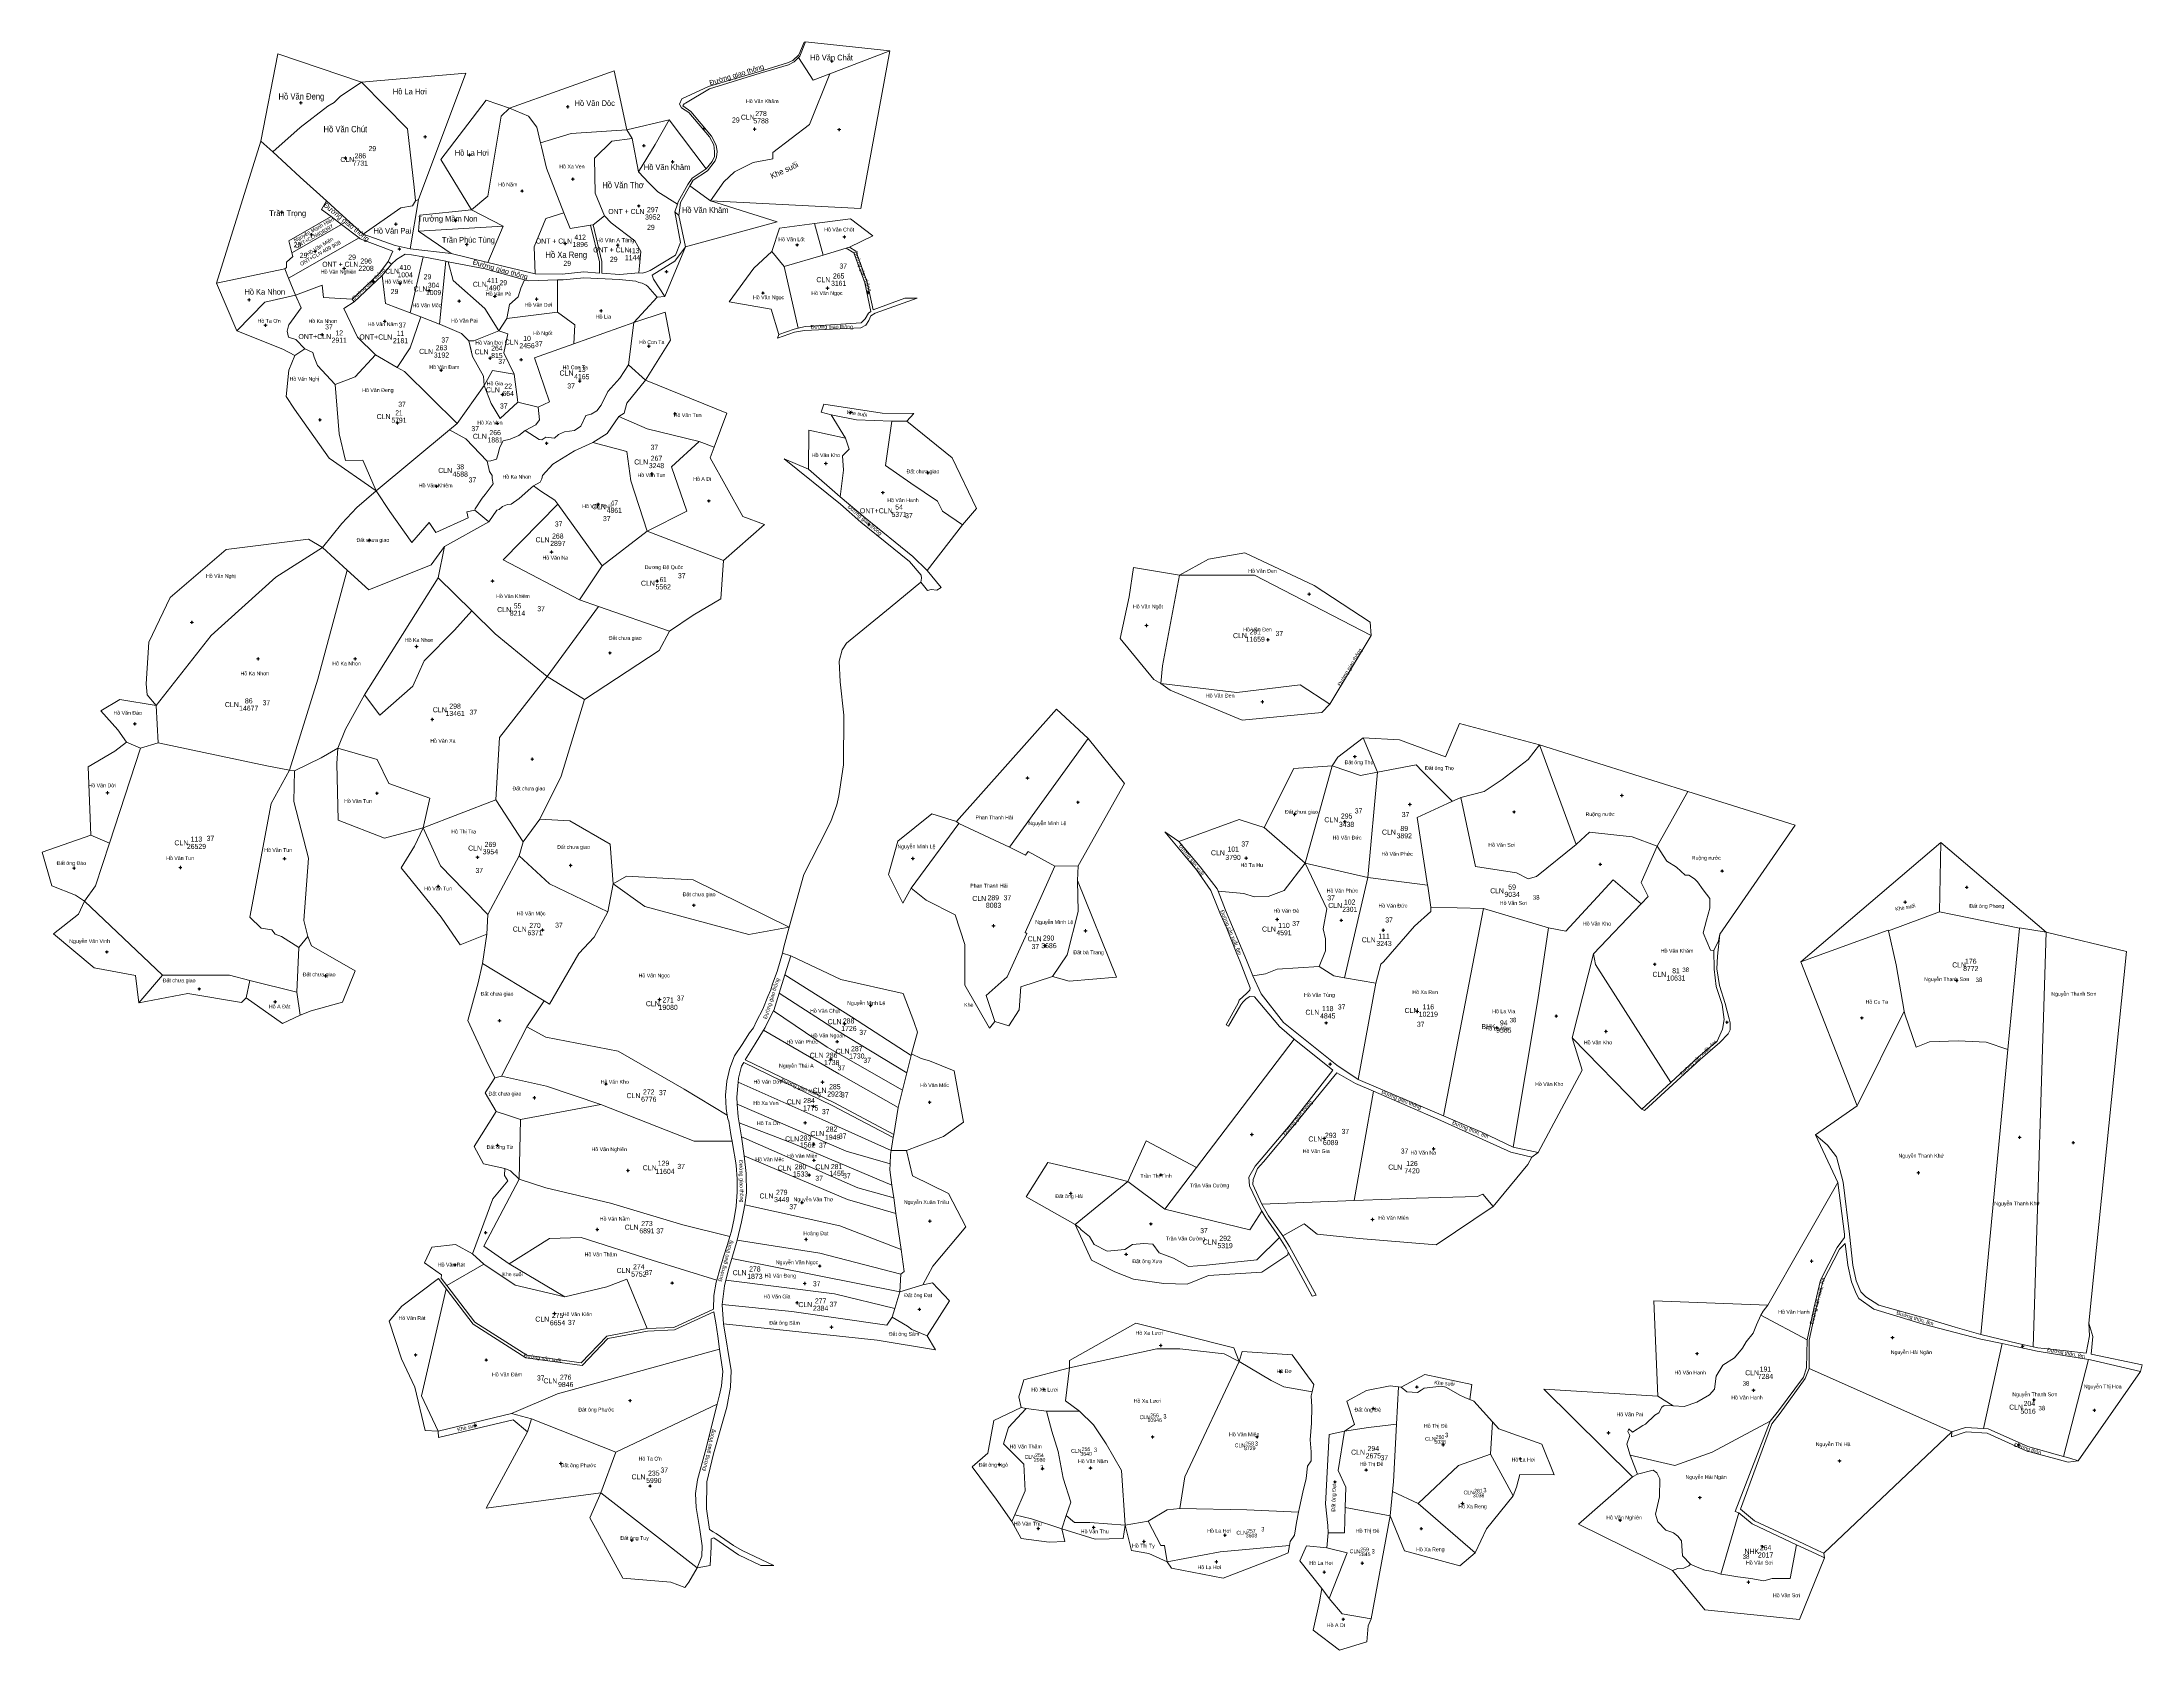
# Model space of a CAD drawing. Header units: metres. Extents: x 534642 to 537446, y 1848225 to 1851202.
# Drawn here: x 534872 to 536529, y 1849933 to 1851202 of the extents above; entities that cross this region are included whole.
import ezdxf
from ezdxf.enums import TextEntityAlignment as Align

# ---------------------------------------------------------------- set-up
doc = ezdxf.new("R2010")
doc.units = ezdxf.units.M
doc.header["$LTSCALE"] = 1.2
for name, color, linetype, lineweight in [('10', 7, 'Continuous', 13), ('11', 7, 'Continuous', 13), ('12', 7, 'Continuous', 13)]:
    doc.layers.add(name, color=color, linetype=linetype, lineweight=lineweight)
for name, color, linetype in [('2', 7, 'Continuous'), ('22', 7, 'Continuous'), ('3', 7, 'Continuous'), ('4', 7, 'Continuous'), ('5', 7, 'Continuous'), ('63', 7, 'Continuous'), ('7', 7, 'Continuous'), ('8', 7, 'Continuous')]:
    doc.layers.add(name, color=color, linetype=linetype)

msp = doc.modelspace()

# ---------------------------------------------------------------- hatches: boundary and pattern name
at = {"layer": '11'}
for points in [[(535495.6, 1851187.09, 1), (535495.3, 1851187.09, 1)], [(535076.68, 1851154.18, 1), (535076.38, 1851154.18, 1)], [(535287.12, 1851151.07, 1), (535286.82, 1851151.07, 1)], [(535174.74, 1851127.35, 1), (535174.44, 1851127.35, 1)], [(535394.63, 1851133.78, 1), (535394.33, 1851133.78, 1)], [(535434.58, 1851133.43, 1), (535434.28, 1851133.43, 1)], [(535501.27, 1851133.06, 1), (535500.97, 1851133.06, 1)], [(535111.75, 1851110.54, 1), (535111.45, 1851110.54, 1)], [(535209.72, 1851113.02, 1), (535209.42, 1851113.02, 1)], [(535347.22, 1851120.35, 1), (535346.92, 1851120.35, 1)], [(535369.9, 1851107.58, 1), (535369.6, 1851107.58, 1)], [(535291.18, 1851093.99, 1), (535290.88, 1851093.99, 1)], [(535251.11, 1851084.62, 1), (535250.81, 1851084.62, 1)], [(535343.14, 1851072.85, 1), (535342.84, 1851072.85, 1)], [(535061.69, 1851067.94, 1), (535061.39, 1851067.94, 1)], [(535151.52, 1851058.47, 1), (535151.22, 1851058.47, 1)], [(535198.74, 1851061.36, 1), (535198.44, 1851061.36, 1)], [(535085.04, 1851050.09, 1), (535084.74, 1851050.09, 1)], [(535154.34, 1851038.82, 1), (535154.04, 1851038.82, 1)], [(535207.49, 1851042.47, 1), (535207.19, 1851042.47, 1)], [(535285.19, 1851043.17, 1), (535284.89, 1851043.17, 1)], [(535326.57, 1851041.82, 1), (535326.27, 1851041.82, 1)], [(535468.1, 1851042.02, 1), (535467.8, 1851042.02, 1)], [(535505.37, 1851048.33, 1), (535505.07, 1851048.33, 1)], [(535087.83, 1851036.99, 1), (535087.53, 1851036.99, 1)], [(535110.82, 1851023.44, 1), (535110.52, 1851023.44, 1)], [(535133.71, 1851013.16, 1), (535133.41, 1851013.16, 1)], [(535154.87, 1851011.59, 1), (535154.57, 1851011.59, 1)], [(535177.77, 1851006.11, 1), (535177.47, 1851006.11, 1)], [(535365.01, 1851020.97, 1), (535364.71, 1851020.97, 1)], [(535492.02, 1851007.97, 1), (535491.72, 1851007.97, 1)], [(535035.8, 1850998.74, 1), (535035.5, 1850998.74, 1)], [(535201.55, 1850997.76, 1), (535201.25, 1850997.76, 1)], [(535229.68, 1851001.5, 1), (535229.38, 1851001.5, 1)], [(535262.64, 1850999.27, 1), (535262.34, 1850999.27, 1)], [(535313.42, 1850990.04, 1), (535313.12, 1850990.04, 1)], [(535441.14, 1851004.13, 1), (535440.84, 1851004.13, 1)], [(535524.05, 1851004.37, 1), (535523.75, 1851004.37, 1)], [(535048.71, 1850978.68, 1), (535048.41, 1850978.68, 1)], [(535142.78, 1850981.75, 1), (535142.48, 1850981.75, 1)], [(535093.45, 1850971.23, 1), (535093.15, 1850971.23, 1)], [(535351.13, 1850962.13, 1), (535350.83, 1850962.13, 1)], [(535187.27, 1850943.19, 1), (535186.97, 1850943.19, 1)], [(535225.88, 1850952.69, 1), (535225.58, 1850952.69, 1)], [(535250.42, 1850951.49, 1), (535250.12, 1850951.49, 1)], [(535235.6, 1850923.99, 1), (535235.3, 1850923.99, 1)], [(535296.62, 1850934.54, 1), (535296.32, 1850934.54, 1)], [(535371.73, 1850908.84, 1), (535371.43, 1850908.84, 1)], [(535510.31, 1850909.72, 1), (535510.01, 1850909.72, 1)], [(535091.74, 1850904.02, 1), (535091.44, 1850904.02, 1)], [(535152.85, 1850901.63, 1), (535152.55, 1850901.63, 1)], [(535231.48, 1850901.28, 1), (535231.18, 1850901.28, 1)], [(535270.53, 1850885.58, 1), (535270.23, 1850885.58, 1)], [(535353.47, 1850861.5, 1), (535353.17, 1850861.5, 1)], [(535490.78, 1850869.6, 1), (535490.48, 1850869.6, 1)], [(535571.17, 1850862.19, 1), (535570.87, 1850862.19, 1)], [(535183.75, 1850851.65, 1), (535183.45, 1850851.65, 1)], [(535398.39, 1850840.07, 1), (535398.09, 1850840.07, 1)], [(535535.72, 1850846.64, 1), (535535.42, 1850846.64, 1)], [(535311.11, 1850837.43, 1), (535310.81, 1850837.43, 1)], [(535130.59, 1850808.91, 1), (535130.29, 1850808.91, 1)], [(535524.76, 1850821.33, 1), (535524.46, 1850821.33, 1)], [(535274.33, 1850799.78, 1), (535274.03, 1850799.78, 1)], [(535227.86, 1850776.87, 1), (535227.56, 1850776.87, 1)], [(535357.64, 1850776.82, 1), (535357.34, 1850776.82, 1)], [(535871.96, 1850766.51, 1), (535871.66, 1850766.51, 1)], [(534990.71, 1850744.24, 1), (534990.41, 1850744.24, 1)], [(535743.71, 1850741.8, 1), (535743.41, 1850741.8, 1)], [(535167.9, 1850725.16, 1), (535167.6, 1850725.16, 1)], [(535839.47, 1850730.54, 1), (535839.17, 1850730.54, 1)], [(535042.87, 1850715.46, 1), (535042.57, 1850715.46, 1)], [(535119.52, 1850715.51, 1), (535119.22, 1850715.51, 1)], [(535320.47, 1850720.09, 1), (535320.17, 1850720.09, 1)], [(535835.05, 1850681.52, 1), (535834.75, 1850681.52, 1)], [(534945.66, 1850664.16, 1), (534945.36, 1850664.16, 1)], [(535180.33, 1850667.68, 1), (535180.03, 1850667.68, 1)], [(535259.18, 1850636.32, 1), (535258.88, 1850636.32, 1)], [(535907.95, 1850638.32, 1), (535907.65, 1850638.32, 1)], [(534924.17, 1850609.78, 1), (534923.87, 1850609.78, 1)], [(535136.66, 1850609.42, 1), (535136.36, 1850609.42, 1)], [(535649.77, 1850621.4, 1), (535649.47, 1850621.4, 1)], [(536118.63, 1850607.67, 1), (536118.33, 1850607.67, 1)], [(535689.64, 1850602.29, 1), (535689.34, 1850602.29, 1)], [(535860.53, 1850592.69, 1), (535860.23, 1850592.69, 1)], [(535951.39, 1850600.61, 1), (535951.09, 1850600.61, 1)], [(536033.56, 1850594.69, 1), (536033.26, 1850594.69, 1)], [(535900.05, 1850587, 1), (535899.75, 1850587, 1)], [(535063.79, 1850557.76, 1), (535063.49, 1850557.76, 1)], [(535216.05, 1850558.88, 1), (535215.75, 1850558.88, 1)], [(535559.43, 1850557.89, 1), (535559.13, 1850557.89, 1)], [(535822.29, 1850558.21, 1), (535821.99, 1850558.21, 1)], [(534897.76, 1850550.31, 1), (534897.46, 1850550.31, 1)], [(534981.61, 1850550.78, 1), (534981.31, 1850550.78, 1)], [(535289.46, 1850552.48, 1), (535289.16, 1850552.48, 1)], [(536101.63, 1850553.29, 1), (536101.33, 1850553.29, 1)], [(536197.7, 1850548.05, 1), (536197.4, 1850548.05, 1)], [(535185.01, 1850535.94, 1), (535184.71, 1850535.94, 1)], [(536390.61, 1850535.17, 1), (536390.31, 1850535.17, 1)], [(535386.58, 1850521.04, 1), (535386.28, 1850521.04, 1)], [(535846.75, 1850509.86, 1), (535846.45, 1850509.86, 1)], [(535897.34, 1850509.14, 1), (535897.04, 1850509.14, 1)], [(536342.08, 1850523.48, 1), (536341.78, 1850523.48, 1)], [(535267.24, 1850501.49, 1), (535266.94, 1850501.49, 1)], [(535622.98, 1850504.77, 1), (535622.68, 1850504.77, 1)], [(535695.53, 1850500.83, 1), (535695.23, 1850500.83, 1)], [(535930.42, 1850501.35, 1), (535930.12, 1850501.35, 1)], [(534923.57, 1850484.18, 1), (534923.27, 1850484.18, 1)], [(535663.84, 1850488.95, 1), (535663.54, 1850488.95, 1)], [(535096.05, 1850465.38, 1), (535095.75, 1850465.38, 1)], [(536144.55, 1850474.47, 1), (536144.25, 1850474.47, 1)], [(536382.71, 1850461.59, 1), (536382.41, 1850461.59, 1)], [(534996.53, 1850455, 1), (534996.23, 1850455, 1)], [(535056.4, 1850444.81, 1), (535056.1, 1850444.81, 1)], [(535359.49, 1850446.65, 1), (535359.19, 1850446.65, 1)], [(535526.08, 1850441.89, 1), (535525.78, 1850441.89, 1)], [(535233.34, 1850429.94, 1), (535233.04, 1850429.94, 1)], [(535505.43, 1850427.45, 1), (535505.13, 1850427.45, 1)], [(535885.41, 1850428.19, 1), (535885.11, 1850428.19, 1)], [(535957.12, 1850437.2, 1), (535956.82, 1850437.2, 1)], [(536066.93, 1850433.58, 1), (536066.63, 1850433.58, 1)], [(536201.49, 1850428.7, 1), (536201.19, 1850428.7, 1)], [(536307.89, 1850432.13, 1), (536307.59, 1850432.13, 1)], [(535499.71, 1850413.4, 1), (535499.41, 1850413.4, 1)], [(536019.95, 1850424.34, 1), (536019.65, 1850424.34, 1)], [(536106.11, 1850421.49, 1), (536105.81, 1850421.49, 1)], [(535494.75, 1850399.56, 1), (535494.45, 1850399.56, 1)], [(535888.56, 1850395.73, 1), (535888.26, 1850395.73, 1)], [(535317.31, 1850379.99, 1), (535317.01, 1850379.99, 1)], [(535488.11, 1850381.45, 1), (535487.81, 1850381.45, 1)], [(535260.85, 1850369.13, 1), (535260.55, 1850369.13, 1)], [(535481.01, 1850362.33, 1), (535480.71, 1850362.33, 1)], [(535572.6, 1850365.58, 1), (535572.3, 1850365.58, 1)], [(535474.43, 1850349.35, 1), (535474.13, 1850349.35, 1)], [(535231.74, 1850331.6, 1), (535231.44, 1850331.6, 1)], [(535481, 1850332.1, 1), (535480.7, 1850332.1, 1)], [(535826.72, 1850340.13, 1), (535826.42, 1850340.13, 1)], [(535883.84, 1850337.03, 1), (535883.54, 1850337.03, 1)], [(535970.17, 1850328.81, 1), (535969.87, 1850328.81, 1)], [(536432.36, 1850337.87, 1), (536432.06, 1850337.87, 1)], [(536474.68, 1850333.71, 1), (536474.38, 1850333.71, 1)], [(535334.64, 1850311.73, 1), (535334.34, 1850311.73, 1)], [(535481.38, 1850319.75, 1), (535481.08, 1850319.75, 1)], [(536352.51, 1850309.95, 1), (536352.21, 1850309.95, 1)], [(535477.66, 1850308.14, 1), (535477.36, 1850308.14, 1)], [(535683.87, 1850293.6, 1), (535683.57, 1850293.6, 1)], [(535754.87, 1850308.16, 1), (535754.57, 1850308.16, 1)], [(535471.92, 1850286.37, 1), (535471.62, 1850286.37, 1)], [(535222.39, 1850262.65, 1), (535222.09, 1850262.65, 1)], [(535310.5, 1850265.17, 1), (535310.2, 1850265.17, 1)], [(535572.82, 1850271.8, 1), (535572.52, 1850271.8, 1)], [(535747.12, 1850269.58, 1), (535746.82, 1850269.58, 1)], [(535921.87, 1850273.09, 1), (535921.57, 1850273.09, 1)], [(535475.15, 1850257.38, 1), (535474.85, 1850257.38, 1)], [(535727.57, 1850245.58, 1), (535727.27, 1850245.58, 1)], [(535198.29, 1850237.24, 1), (535197.99, 1850237.24, 1)], [(535485.93, 1850236.35, 1), (535485.63, 1850236.35, 1)], [(536268.29, 1850240.2, 1), (536267.99, 1850240.2, 1)], [(535369.58, 1850222.99, 1), (535369.28, 1850222.99, 1)], [(535474.09, 1850222.61, 1), (535473.79, 1850222.61, 1)], [(535276.81, 1850198.89, 1), (535276.51, 1850198.89, 1)], [(535468.02, 1850207.4, 1), (535467.72, 1850207.4, 1)], [(535564.53, 1850202.17, 1), (535564.23, 1850202.17, 1)], [(535495.21, 1850188.18, 1), (535494.91, 1850188.18, 1)], [(536332.06, 1850179.9, 1), (536331.76, 1850179.9, 1)], [(535167.2, 1850166.22, 1), (535166.9, 1850166.22, 1)], [(535222.9, 1850162.22, 1), (535222.6, 1850162.22, 1)], [(535754.88, 1850173.68, 1), (535754.58, 1850173.68, 1)], [(536177.93, 1850167.3, 1), (536177.63, 1850167.3, 1)], [(536434.72, 1850173.08, 1), (536434.42, 1850173.08, 1)], [(535849.24, 1850152.99, 1), (535848.94, 1850152.99, 1)], [(535336.31, 1850130.21, 1), (535336.01, 1850130.21, 1)], [(535662.79, 1850138.99, 1), (535662.49, 1850138.99, 1)], [(535956.92, 1850140.88, 1), (535956.62, 1850140.88, 1)], [(536222.52, 1850138.36, 1), (536222.22, 1850138.36, 1)], [(536443.68, 1850130.77, 1), (536443.38, 1850130.77, 1)], [(535214.11, 1850110.47, 1), (535213.81, 1850110.47, 1)], [(535922.57, 1850123.97, 1), (535922.27, 1850123.97, 1)], [(536491.35, 1850122.58, 1), (536491.05, 1850122.58, 1)], [(535748.48, 1850101.49, 1), (535748.18, 1850101.49, 1)], [(535830.89, 1850101.52, 1), (535830.59, 1850101.52, 1)], [(535977.72, 1850095.33, 1), (535977.42, 1850095.33, 1)], [(536108.03, 1850104.71, 1), (536107.73, 1850104.71, 1)], [(536431.63, 1850095.26, 1), (536431.33, 1850095.26, 1)], [(535281.76, 1850080.51, 1), (535281.46, 1850080.51, 1)], [(535627.59, 1850079.75, 1), (535627.29, 1850079.75, 1)], [(536038.5, 1850084.24, 1), (536038.2, 1850084.24, 1)], [(536290.35, 1850082.61, 1), (536290.05, 1850082.61, 1)], [(535352.07, 1850062.81, 1), (535351.77, 1850062.81, 1)], [(535661.74, 1850076.49, 1), (535661.44, 1850076.49, 1)], [(535699.54, 1850076.99, 1), (535699.24, 1850076.99, 1)], [(535892.34, 1850065.99, 1), (535892.04, 1850065.99, 1)], [(535916.98, 1850075.4, 1), (535916.68, 1850075.4, 1)], [(535992.95, 1850048.99, 1), (535992.65, 1850048.99, 1)], [(536180.15, 1850053.63, 1), (536179.85, 1850053.63, 1)], [(535658.32, 1850029.24, 1), (535658.02, 1850029.24, 1)], [(535701.94, 1850030.2, 1), (535701.64, 1850030.2, 1)], [(535960.45, 1850029.11, 1), (535960.15, 1850029.11, 1)], [(536117.23, 1850035.75, 1), (536116.93, 1850035.75, 1)], [(535337.72, 1850019.99, 1), (535337.42, 1850019.99, 1)], [(535741.7, 1850018.99, 1), (535741.4, 1850018.99, 1)], [(535805.56, 1850023.99, 1), (535805.26, 1850023.99, 1)], [(536229.65, 1850014.89, 1), (536229.35, 1850014.89, 1)], [(535798.78, 1850002.97, 1), (535798.48, 1850002.97, 1)], [(535883.89, 1849994.8, 1), (535883.59, 1849994.8, 1)], [(535913.88, 1850001.89, 1), (535913.58, 1850001.89, 1)], [(536218.44, 1849986.93, 1), (536218.14, 1849986.93, 1)], [(535898.9, 1849957.66, 1), (535898.6, 1849957.66, 1)]]:
    msp.add_hatch(color=256, dxfattribs=at).paths.add_polyline_path(points)

# ---------------------------------------------------------------- linework, layer by layer
at = {"layer": '10'}
for p, q in [((535541.14, 1851195.26), (535474.6, 1851202.2)), ((535541.14, 1851195.26), (535493.73, 1851176.99)), ((535412.24, 1851171.32), (535438.29, 1851178.86)), ((535367.14, 1851140.9), (535396.12, 1851102.06)), ((535054.47, 1851115.53), (535044.89, 1851123.92)), ((535075.96, 1851134.84), (535054.47, 1851115.53)), ((535383.19, 1851088.66), (535376, 1851075.56)), ((535383.19, 1851088.66), (535399.52, 1851076.82)), ((535092.88, 1851069.99), (535096.72, 1851076.83)), ((535167, 1851076.99), (535169.24, 1851077.98)), ((535371.59, 1851068.24), (535373.55, 1851074.26)), ((535106.71, 1851067.76), (535125.56, 1851050.65)), ((535169.17, 1851053.02), (535235.98, 1851056.81)), ((535374.66, 1851065.37), (535371.59, 1851068.24)), ((535481.69, 1851059.06), (535488.41, 1851034.05)), ((535066.83, 1851015.81), (535122.42, 1851047.69)), ((535260.48, 1851040.54), (535261.33, 1851019.28)), ((535514.37, 1851037.14), (535509.32, 1851040.22)), ((535010.08, 1851011.96), (535063.86, 1851023.16)), ((535140.64, 1851018.02), (535147.9, 1851026.94)), ((535145.27, 1851029.04), (535147.9, 1851026.94)), ((535172.9, 1851032.58), (535162.65, 1850988.5)), ((535190.85, 1851029.18), (535185.8, 1850979.65)), ((535192.55, 1851028.86), (535192.78, 1851028.82)), ((535192.73, 1851028.99), (535192.78, 1851028.82)), ((535195.07, 1851035.38), (535224.09, 1851028.13)), ((535224.09, 1851028.13), (535261.33, 1851019.28)), ((535523.19, 1851012.59), (535514.37, 1851037.14)), ((535025.96, 1850974.32), (535010.08, 1851011.96)), ((535118.56, 1850997.28), (535140.64, 1851018.02)), ((535252.81, 1851014.55), (535256.11, 1851013.63)), ((535527.81, 1850990.73), (535523.19, 1851012.59)), ((535118.56, 1850997.28), (535117.03, 1850999.19)), ((535339.05, 1850980.92), (535357.56, 1851000.81)), ((535339.05, 1850980.92), (535363.81, 1850988.98)), ((535552.96, 1851000), (535527.81, 1850990.73)), ((535552.96, 1851000), (535562.57, 1851000)), ((535339.05, 1850980.92), (535291.73, 1850963.99)), ((535335.01, 1850947.51), (535339.05, 1850980.92)), ((535071.64, 1850954.93), (535079.63, 1850960.08)), ((535208.89, 1850966.34), (535211.16, 1850957.8)), ((535453.52, 1850971.43), (535452.34, 1850968.52)), ((535089.68, 1850946.86), (535103.49, 1850932.04)), ((535135.27, 1850955.3), (535152.39, 1850945.48)), ((535335.01, 1850947.51), (535328.02, 1850936.95)), ((535199.88, 1850901.16), (535221.18, 1850931.19)), ((535313.41, 1850915.67), (535318.65, 1850926.36)), ((535328.02, 1850936.95), (535318.65, 1850926.36)), ((535412.59, 1850909.37), (535348.45, 1850935.29)), ((535327.42, 1850906.67), (535318.12, 1850893.17)), ((535506.17, 1850889.7), (535494.73, 1850907.99)), ((535241.54, 1850888.84), (535248.34, 1850891.62)), ((535253.53, 1850895.67), (535248.34, 1850891.62)), ((535253.53, 1850895.67), (535264.49, 1850888.45)), ((535318.12, 1850893.17), (535306.94, 1850886.1)), ((535508.89, 1850880.85), (535506.17, 1850889.7)), ((535542.73, 1850902.99), (535554.5, 1850903.14)), ((535264.49, 1850888.45), (535266.64, 1850888.16)), ((535306.94, 1850886.1), (535292.42, 1850879.59)), ((535390.73, 1850886.99), (535402.5, 1850882.4)), ((535503.86, 1850875.58), (535508.89, 1850880.85)), ((535135.96, 1850847.97), (535125.36, 1850872.33)), ((535477, 1850865.04), (535501.97, 1850843.22)), ((535135.96, 1850847.97), (535146.8, 1850831.74)), ((535228.31, 1850853.66), (535222, 1850845.11)), ((535242.29, 1850837.52), (535248.68, 1850841.94)), ((535257.78, 1850850.16), (535248.68, 1850841.94)), ((535257.78, 1850850.16), (535259.97, 1850852.1)), ((535213.7, 1850832.76), (535224.69, 1850823.66)), ((535314.22, 1850788.77), (535279.12, 1850837.43)), ((535349.75, 1850816.34), (535380.98, 1850831.96)), ((535349.75, 1850816.34), (535409.98, 1850793.15)), ((535409.98, 1850793.15), (535442.34, 1850821.42)), ((535570.64, 1850785.3), (535598.31, 1850821.24)), ((535211.25, 1850753.31), (535184.76, 1850779.33)), ((535570.64, 1850785.3), (535581.59, 1850771.86)), ((535733.34, 1850787.61), (535769.48, 1850781.44)), ((535270.85, 1850701.65), (535311.36, 1850756.85)), ((535888.26, 1850679.64), (535920.61, 1850733.92)), ((535754.73, 1850695.99), (535756.24, 1850710)), ((535300.18, 1850683.33), (535270.85, 1850701.65)), ((535593.78, 1850587.06), (535672.66, 1850675.79)), ((534925.58, 1850569.92), (534950.04, 1850645.05)), ((535697.6, 1850652.68), (535635.53, 1850567.01)), ((535914.34, 1850653.11), (535925.73, 1850626.09)), ((536053.63, 1850647.55), (536170.51, 1850610.83)), ((536082.44, 1850568.89), (536053.63, 1850647.55)), ((535067.65, 1850627.72), (535071.4, 1850627.04)), ((535925.73, 1850626.09), (535912.19, 1850623.54)), ((536146.25, 1850567.8), (536170.51, 1850610.83)), ((535173.07, 1850582.05), (535230.26, 1850604.14)), ((535980.91, 1850601.43), (535991.45, 1850606.02)), ((535991.45, 1850606.02), (536002.98, 1850551.59)), ((534910.86, 1850576.34), (534925.58, 1850569.92)), ((535264.9, 1850588.97), (535251.73, 1850570.99)), ((535595.43, 1850585.54), (535635.53, 1850567.01)), ((535769.07, 1850571.29), (535757.93, 1850578.87)), ((535868.62, 1850554.38), (535836.36, 1850582.52)), ((536082.44, 1850568.89), (536082.82, 1850569.19)), ((536370.08, 1850570.53), (536259.53, 1850476.44)), ((536368.91, 1850515.95), (536370.08, 1850570.53)), ((536370.08, 1850570.53), (536453.14, 1850499.82)), ((535671.28, 1850551.92), (535689.71, 1850552.05)), ((535868.62, 1850554.38), (535885.79, 1850518.11)), ((536161.58, 1850551.18), (536168.4, 1850544.9)), ((535322.73, 1850537.99), (535318.73, 1850515.99)), ((535551.35, 1850522.65), (535557.9, 1850534.55)), ((535557.9, 1850534.55), (535569.65, 1850525)), ((535719.86, 1850464.21), (535689.12, 1850540.46)), ((535967.75, 1850519.57), (535965.3, 1850536.05)), ((536074.23, 1850500.56), (536111.52, 1850541.14)), ((536133.72, 1850522.07), (536111.52, 1850541.14)), ((536133.72, 1850522.07), (536139.28, 1850527.88)), ((536178.01, 1850539.55), (536182.72, 1850533.15)), ((536182.72, 1850533.15), (536187.85, 1850526.43)), ((536187.85, 1850526.43), (536187.96, 1850518.65)), ((534905.98, 1850524.28), (534967.37, 1850465.92)), ((535801.98, 1850513.74), (535799.28, 1850520.2)), ((536009.29, 1850518.49), (535967.75, 1850519.57)), ((536009.29, 1850518.49), (535977.83, 1850354.83)), ((536009.29, 1850518.49), (536060.52, 1850503.27)), ((536096.08, 1850482.73), (536133.72, 1850522.07)), ((536182.57, 1850499.24), (536185.22, 1850509.25)), ((536185.22, 1850509.25), (536187.96, 1850518.65)), ((536328.73, 1850500.99), (536368.91, 1850515.95)), ((536379.14, 1850513.83), (536368.91, 1850515.95)), ((536432.12, 1850502.87), (536379.14, 1850513.83)), ((535061.21, 1850496.46), (535074.94, 1850487.81)), ((535074.94, 1850487.81), (535081.92, 1850496.44)), ((536060.52, 1850503.27), (536074.23, 1850500.56)), ((536195.75, 1850498.18), (536194, 1850480.89)), ((536259.53, 1850476.44), (536328.64, 1850501.41)), ((536328.73, 1850500.99), (536328.64, 1850501.41)), ((536432.14, 1850503.13), (536453.14, 1850499.82)), ((536442.89, 1850172.62), (536453.14, 1850499.82)), ((535452.17, 1850468.68), (535456.34, 1850483.18)), ((535462.99, 1850481.25), (535456.34, 1850483.18)), ((535462.99, 1850481.25), (535458.28, 1850466.02)), ((535817.41, 1850476.45), (535814.87, 1850482.83)), ((536079.26, 1850416.43), (536096.08, 1850482.73)), ((534948.58, 1850444.08), (534967.37, 1850465.92)), ((534967.37, 1850465.92), (535020.29, 1850465.77)), ((535033.28, 1850448.13), (535036.27, 1850461.74)), ((535458.28, 1850466.02), (535453.8, 1850451.58)), ((535924.42, 1850459.7), (535899.75, 1850463.91)), ((535924.42, 1850459.7), (535910.42, 1850383.68)), ((535076.01, 1850434.32), (535073.43, 1850452.35)), ((535623.78, 1850429.24), (535616.93, 1850449.97)), ((535808.28, 1850425.7), (535806.31, 1850426.79)), ((536341.27, 1850437.58), (536304.15, 1850362.85)), ((535234.83, 1850386.27), (535254.73, 1850424.99)), ((535229.41, 1850384.89), (535234.83, 1850386.27)), ((536157.1, 1850381.15), (536134.29, 1850360.25)), ((535922.69, 1850374.23), (535907.36, 1850288.02)), ((535975.78, 1850351.26), (535922.69, 1850374.23)), ((535542.18, 1850327.6), (535554.26, 1850327.44)), ((536032.64, 1850330.19), (536052.48, 1850326.03)), ((536047.51, 1850322.2), (536052.48, 1850326.03)), ((535541.68, 1850324.45), (535541.25, 1850317.13)), ((536044.4, 1850316.58), (536016.9, 1850283.39)), ((536047.51, 1850322.2), (536044.4, 1850316.58)), ((535426.6, 1850284.8), (535425.75, 1850279.25)), ((535545.88, 1850277.86), (535549.94, 1850249.38)), ((535936.54, 1850289.09), (535956.15, 1850289.81)), ((535211.96, 1850246.09), (535220.89, 1850237.8)), ((535416.41, 1850242.31), (535420.65, 1850256.7)), ((535549.94, 1850249.38), (535552.4, 1850232.06)), ((535191.73, 1850220.99), (535220.89, 1850237.8)), ((535284.73, 1850211.99), (535240.73, 1850237.99)), ((535416.41, 1850242.31), (535549, 1850216)), ((535549, 1850216), (535549.85, 1850229.97)), ((535552.4, 1850232.06), (535549.85, 1850229.97)), ((535776.67, 1850236.07), (535764.87, 1850242.63)), ((535790.77, 1850236.94), (535776.67, 1850236.07)), ((535403.99, 1850223.54), (535402.37, 1850213.15)), ((535404.54, 1850225.35), (535403.99, 1850223.54)), ((535567.21, 1850221.55), (535549, 1850216)), ((535877.23, 1850213.36), (535874.15, 1850212.59)), ((535538.77, 1850189.66), (535543, 1850196)), ((536227.98, 1850197.63), (536224.64, 1850190.12)), ((536227.98, 1850197.63), (536264.54, 1850178.09)), ((536401.53, 1850182.33), (536381.35, 1850188.27)), ((536486.71, 1850191.25), (536489.86, 1850180.85)), ((535406.81, 1850170.88), (535279.05, 1850135.47)), ((536207.4, 1850163.93), (536198.04, 1850158.07)), ((536418.34, 1850175.37), (536403.85, 1850108.21)), ((536198.04, 1850158.07), (536192.84, 1850149.43)), ((536378.68, 1850105.67), (536266.11, 1850155.46)), ((535874.18, 1850137.09), (535875.5, 1850142.78)), ((535942.36, 1850141.11), (535940.8, 1850111.64)), ((535944.4, 1850140.92), (535942.36, 1850141.11)), ((536158.97, 1850126.02), (536146.95, 1850133.72)), ((535242.73, 1850119.99), (535258.33, 1850115.72)), ((535258.33, 1850115.72), (535255.16, 1850105.67)), ((535324.9, 1850089.54), (535258.33, 1850115.72)), ((536014.73, 1850087.99), (536016.41, 1850113.49)), ((536021.49, 1850107.84), (536016.41, 1850113.49)), ((535255.16, 1850105.67), (535222.65, 1850045.3)), ((536124.98, 1850087.21), (536122.42, 1850095.79)), ((536123.88, 1850107.93), (536123.22, 1850105.84)), ((536403.85, 1850108.21), (536407.39, 1850108.02)), ((536032.73, 1850054.99), (536014.73, 1850087.99)), ((536130.83, 1850072.06), (536124.98, 1850087.21)), ((536126.93, 1850070.15), (536130.83, 1850072.06)), ((535313.18, 1850057.36), (535222.65, 1850045.3)), ((535313.18, 1850057.36), (535389.04, 1849998.24)), ((535935.81, 1850039.17), (535900.28, 1850045.79)), ((535937.66, 1850058.5), (535935.81, 1850039.17)), ((535937.66, 1850058.5), (535957.73, 1850048.99)), ((535957.73, 1850048.99), (536002.73, 1850009.99)), ((535637.43, 1850034.71), (535639.73, 1850039.99)), ((535726.73, 1850031.99), (535744.73, 1850034.99)), ((535935.81, 1850039.17), (535920.73, 1849957.99)), ((536210.83, 1850041.67), (536196.66, 1849993.3)), ((535855.35, 1850010.15), (535856.29, 1850015.95)), ((535885.73, 1850013.99), (535886.73, 1850025.99)), ((536256.33, 1850016.46), (536251.14, 1849989.91)), ((535389.04, 1849998.24), (535399.37, 1850000)), ((535439.33, 1850000), (535449.46, 1850000)), ((536176.56, 1849999.38), (536172.62, 1850001.25)), ((535887.73, 1849973.99), (535881.78, 1849981.92)), ((536201.96, 1849992.54), (536196.66, 1849993.3)), ((536251.14, 1849989.91), (536237, 1849989.71))]:
    msp.add_line(p, q, dxfattribs=at)
for points in [[(535124.31, 1851170.44), (535058.29, 1851192.84), (535044.89, 1851123.92), (535010.08, 1851011.96)], [(535383.19, 1851088.66), (535386.02, 1851093.15), (535397.19, 1851100.51), (535403.28, 1851108.42), (535404.47, 1851111.23), (535404.91, 1851115.77), (535404, 1851120.87), (535400.54, 1851127.81), (535384.09, 1851147.48), (535377.89, 1851151.71), (535378.88, 1851153.53), (535379.98, 1851153.81), (535398.74, 1851165.19), (535438.72, 1851177.53), (535461.22, 1851184.2), (535465.5, 1851186.58), (535469.05, 1851190.04)], [(535399.52, 1851076.82), (535518.25, 1851070.86), (535541.14, 1851195.26)], [(535474.6, 1851202.2), (535473.38, 1851202.06), (535469.35, 1851192.14), (535464.56, 1851187.49), (535460.44, 1851185.87), (535438.29, 1851178.86)], [(535469.05, 1851190.04), (535470.05, 1851191.01), (535474.6, 1851202.2)], [(535469.05, 1851190.04), (535480.73, 1851171.99), (535493.73, 1851176.99)], [(535169.24, 1851077.98), (535206.62, 1851177.71), (535124.31, 1851170.44)], [(535240.99, 1851149.96), (535323.74, 1851179.49), (535333.73, 1851132.99), (535367.14, 1851140.9)], [(535412.24, 1851171.32), (535397.96, 1851167.19), (535376.88, 1851157.26)], [(535493.73, 1851176.99), (535477.73, 1851136.99), (535448.73, 1851114.99), (535448.73, 1851109.99)], [(535124.31, 1851170.44), (535107.5, 1851159.19), (535102.8, 1851154.48), (535097.66, 1851151.48), (535075.96, 1851134.84)], [(535167, 1851076.99), (535165.91, 1851087.64), (535160.73, 1851133.77), (535124.31, 1851170.44)], [(535211.19, 1851069.71), (535187, 1851109.43), (535222.67, 1851156.33), (535240.99, 1851149.96)], [(535396.12, 1851102.06), (535400.92, 1851107.97), (535402.75, 1851111.73), (535402.88, 1851115.82), (535402.34, 1851121.04), (535398.95, 1851127.25), (535382.61, 1851146.56), (535376.85, 1851150.27), (535375.17, 1851153.01), (535376.88, 1851157.26)], [(535240.99, 1851149.96), (535234.46, 1851143.56), (535224.05, 1851080.45), (535211.19, 1851069.71)], [(535240.99, 1851149.96), (535256.17, 1851143.69), (535262.68, 1851135.07), (535265.66, 1851122.66)], [(535342.74, 1851099.8), (535355.89, 1851121.26), (535367.14, 1851140.9)], [(535333.73, 1851132.99), (535289.73, 1851129.99), (535265.66, 1851122.66)], [(535265.66, 1851122.66), (535266.4, 1851119.56), (535270.29, 1851102.63), (535283.82, 1851067.33)], [(535316.12, 1851064.99), (535308.73, 1851082.99), (535308.06, 1851110.62), (535321.73, 1851123.99), (535337.73, 1851125.99)], [(535333.73, 1851132.99), (535337.73, 1851125.99), (535342.74, 1851099.8)], [(535054.47, 1851115.53), (535076, 1851095.64), (535096.72, 1851076.83), (535106.71, 1851067.76)], [(535399.52, 1851076.82), (535410.06, 1851091.85), (535418.63, 1851099.7), (535433.2, 1851107.12), (535448.73, 1851109.99)], [(535342.74, 1851099.8), (535351, 1851091), (535358, 1851084), (535373.55, 1851074.26)], [(535373.55, 1851074.26), (535374.18, 1851076.2), (535381.64, 1851089.79), (535385.04, 1851094.69), (535396.12, 1851102.06)], [(535167, 1851076.99), (535164.55, 1851072.8), (535155.47, 1851071.43), (535125.56, 1851050.65)], [(535169.17, 1851053.02), (535195.07, 1851035.38), (535162.62, 1851038.96), (535169.24, 1851077.98)], [(535376, 1851075.56), (535374.66, 1851065.37), (535379.89, 1851040.47)], [(535379.89, 1851040.47), (535452.26, 1851060.17), (535399.52, 1851076.82)], [(535069.49, 1851035.78), (535066.95, 1851045.28), (535100.3, 1851064.4)], [(535069.49, 1851035.78), (535108.55, 1851058.18), (535122.42, 1851047.69)], [(535092.88, 1851069.99), (535100.3, 1851064.4), (535108.55, 1851058.18)], [(535169.17, 1851053.02), (535170.36, 1851065.49), (535211.19, 1851069.71)], [(535211.19, 1851069.71), (535235.98, 1851056.81), (535224.09, 1851028.13)], [(535283.82, 1851067.33), (535269.73, 1851062.99), (535260.48, 1851040.54)], [(535305.03, 1851057.67), (535289, 1851055), (535283.82, 1851067.33)], [(535305.03, 1851057.67), (535307, 1851058), (535316.12, 1851064.99)], [(535305.03, 1851057.67), (535312, 1851028.78), (535312, 1851019.83)], [(535307, 1851058), (535314, 1851029), (535314, 1851019.68)], [(535343.01, 1851019.98), (535344.76, 1851037.01), (535339.95, 1851045.26), (535321.14, 1851059.52), (535316.12, 1851064.99)], [(535352, 1851022), (535372, 1851034), (535376, 1851044), (535371.59, 1851068.24)], [(535447.97, 1851036.83), (535453.96, 1851055.4), (535481.69, 1851059.06)], [(535481.69, 1851059.06), (535510.16, 1851062.61), (535527.76, 1851049.25), (535509.32, 1851040.22)], [(535122.42, 1851047.69), (535123.34, 1851046.99), (535149.16, 1851037.02), (535145.27, 1851029.04)], [(535162.62, 1851038.96), (535150.86, 1851041.58), (535125.56, 1851050.65)], [(535379.89, 1851040.47), (535371.46, 1851029.24), (535353.54, 1851018.19)], [(535357.56, 1851000.81), (535363.47, 1851001.47), (535379.89, 1851040.47)], [(535457.73, 1851024.99), (535488.41, 1851034.05), (535506.72, 1851039.45), (535509.32, 1851040.22)], [(535526.02, 1850989.52), (535521.25, 1851012.07), (535512.73, 1851035.8), (535506.72, 1851039.45)], [(535063.86, 1851023.16), (535065.16, 1851024.27), (535065.06, 1851028.53), (535070.21, 1851033.07), (535069.49, 1851035.78)], [(535072.22, 1851002.43), (535066.83, 1851015.81), (535063.86, 1851023.16)], [(535117.03, 1850999.19), (535138.48, 1851019.66), (535145.27, 1851029.04)], [(535147.9, 1851026.94), (535151.87, 1851030.49), (535158.66, 1851034.68), (535163.71, 1851034.32), (535172.9, 1851032.58)], [(535172.9, 1851032.58), (535190.85, 1851029.18), (535192.55, 1851028.86)], [(535192.78, 1851028.82), (535196.73, 1851013.99), (535221.73, 1850991.99), (535232.75, 1850974.19)], [(535192.78, 1851028.82), (535221.93, 1851023.14), (535252.81, 1851014.55)], [(535343.01, 1851019.98), (535346.06, 1851019.71), (535348.49, 1851020.66), (535352, 1851022)], [(535453.52, 1850971.43), (535447.49, 1850991.44), (535414.41, 1850997.17), (535433.81, 1851023.79), (535447.97, 1851036.83)], [(535468.85, 1850976.49), (535457.73, 1851024.99), (535447.97, 1851036.83)], [(535117.03, 1850999.19), (535094.32, 1851000.7), (535093.27, 1851010.42), (535072.22, 1851002.43)], [(535162.65, 1850988.5), (535143.38, 1850995.86), (535140.64, 1851018.02)], [(535252.81, 1851014.55), (535250, 1851008), (535248, 1851001), (535241, 1850995), (535239, 1850984)], [(535279, 1851014.41), (535279, 1850989), (535239, 1850984)], [(535256.11, 1851013.63), (535279, 1851014.41), (535283.5, 1851014.56)], [(535261.33, 1851019.28), (535282.66, 1851019.02), (535299.8, 1851020.73), (535312, 1851019.83)], [(535327.6, 1851014.72), (535299.58, 1851016.1), (535283.5, 1851014.56)], [(535343.01, 1851019.98), (535327.78, 1851018.66), (535314, 1851019.68)], [(535327.6, 1851014.72), (535340.8, 1851013.53), (535343, 1851012.52)], [(535357.56, 1851000.81), (535350.31, 1851009.36), (535348.76, 1851010.33), (535345.78, 1851011.99), (535343, 1851012.52)], [(535363.47, 1851001.47), (535354.74, 1851014.98), (535353.54, 1851018.19)], [(535025.96, 1850974.32), (535047.98, 1850997.03), (535072.22, 1851002.43)], [(535072.22, 1851002.43), (535076.81, 1850992.48), (535067.03, 1850978.91), (535066.77, 1850978.27), (535065.67, 1850973.93), (535066.74, 1850969.41), (535072.48, 1850967.44), (535079.63, 1850960.08)], [(535135.27, 1850955.3), (535121.23, 1850969.27), (535110.43, 1850991.95), (535118.56, 1850997.28)], [(535185.8, 1850979.65), (535171.21, 1850985.23), (535162.65, 1850988.5)], [(535279, 1850989), (535292.73, 1850978.99), (535291.73, 1850963.99)], [(535348.45, 1850935.29), (535368.19, 1850966.93), (535363.81, 1850988.98)], [(535468.85, 1850976.49), (535474.16, 1850977.77), (535518.57, 1850980.6), (535521.68, 1850983.72), (535524.23, 1850988.31), (535526.02, 1850989.52)], [(535518.14, 1850976.58), (535522.23, 1850978.76), (535524.48, 1850982.38), (535526.15, 1850986.16), (535529.47, 1850988.32), (535562.57, 1851000)], [(535071.64, 1850954.93), (535062.2, 1850959.75), (535025.96, 1850974.32)], [(535171.21, 1850985.23), (535162.73, 1850960.99), (535152.39, 1850945.48)], [(535185.8, 1850979.65), (535186.75, 1850979.29), (535203.27, 1850972.23)], [(535212.85, 1850966.41), (535208.89, 1850966.34), (535203.27, 1850972.23)], [(535239, 1850984), (535232.75, 1850974.19), (535212.85, 1850966.41)], [(535244.73, 1850939.99), (535236.73, 1850956.99), (535239.73, 1850971.99), (535232.75, 1850974.19)], [(535518.14, 1850976.58), (535473.78, 1850974.47), (535465.95, 1850973.28), (535452.34, 1850968.52)], [(535453.52, 1850971.43), (535465.68, 1850975.72), (535468.85, 1850976.49)], [(535079.63, 1850960.08), (535086.02, 1850957.25), (535087.02, 1850953.49), (535089.68, 1850946.86)], [(535221.18, 1850931.19), (535220.47, 1850938.45), (535211.96, 1850954.07), (535208.89, 1850966.34)], [(535291.73, 1850963.99), (535260.73, 1850952.99), (535272.64, 1850918.25), (535263.73, 1850913.99)], [(535071.64, 1850954.93), (535066.95, 1850943.14), (535064.91, 1850922.47), (535071.38, 1850912.43), (535098.95, 1850873.82), (535135.96, 1850847.97)], [(535135.27, 1850955.3), (535119.34, 1850937.95), (535103.49, 1850932.04)], [(535152.39, 1850945.48), (535158.16, 1850942.17), (535199.88, 1850901.16)], [(535244.73, 1850939.99), (535227.73, 1850942.99), (535221.18, 1850931.19)], [(535244.73, 1850939.99), (535247.73, 1850917.99), (535263.73, 1850913.99)], [(535335.01, 1850947.51), (535348.45, 1850935.29), (535333.6, 1850917.27)], [(535103.49, 1850932.04), (535106.73, 1850892.99), (535111.73, 1850871.99), (535125.36, 1850872.33)], [(535247.73, 1850917.99), (535233.73, 1850904.99), (535226.73, 1850916.99), (535221.18, 1850931.19)], [(535263.73, 1850913.99), (535264.73, 1850903.99), (535261.73, 1850899.99), (535253.53, 1850895.67)], [(535297.27, 1850899.19), (535301.24, 1850907.5), (535305.48, 1850908.49)], [(535305.48, 1850908.49), (535310.03, 1850911.08), (535313.41, 1850915.67)], [(535327.42, 1850906.67), (535331.44, 1850909.27), (535333.6, 1850917.27)], [(535327.42, 1850906.67), (535349.73, 1850896.99), (535390.73, 1850886.99)], [(535412.59, 1850909.37), (535402.5, 1850882.4), (535399.43, 1850874.2)], [(535554.5, 1850903.14), (535559.89, 1850909.03), (535535.02, 1850909.29), (535489.13, 1850916.46), (535486.82, 1850910.06), (535494.73, 1850907.99)], [(535494.73, 1850907.99), (535514.73, 1850903.99), (535542.73, 1850902.99)], [(535135.96, 1850847.97), (535193.76, 1850896.07), (535199.88, 1850901.16)], [(535193.76, 1850896.07), (535206.73, 1850888.99), (535223.37, 1850871.37)], [(535266.64, 1850888.16), (535269.86, 1850890.42), (535276.7, 1850889.68), (535279.64, 1850892.44)], [(535279.64, 1850892.44), (535284.5, 1850894.72), (535292.35, 1850895.58), (535297.27, 1850899.19)], [(535506.17, 1850889.7), (535477.14, 1850895.99), (535477, 1850865.04)], [(535542.73, 1850902.99), (535537.73, 1850867.99), (535557.73, 1850853.99), (535578.73, 1850839.99), (535582.73, 1850831.99), (535598.31, 1850821.24)], [(535598.31, 1850821.24), (535609.46, 1850834.15), (535590.37, 1850874.04), (535554.5, 1850903.14)], [(535223.37, 1850871.37), (535226.39, 1850871.64), (535230.94, 1850873.1), (535231.82, 1850876.45)], [(535241.54, 1850888.84), (535235.99, 1850887.41), (535233.34, 1850882.59), (535231.82, 1850876.45)], [(535267.01, 1850860.23), (535275.2, 1850869.08), (535292.42, 1850879.59)], [(535349.75, 1850816.34), (535336.73, 1850855.99), (535333.73, 1850878.99), (535306.94, 1850886.1)], [(535390.73, 1850886.99), (535368.73, 1850866.99), (535380.98, 1850831.96)], [(535399.43, 1850874.2), (535425.17, 1850827.76), (535442.34, 1850821.42)], [(535477, 1850865.04), (535457.72, 1850873.3), (535502.08, 1850837.44)], [(535501.97, 1850843.22), (535504.6, 1850864.28), (535503.86, 1850875.58)], [(535223.37, 1850871.37), (535225.32, 1850863.29), (535227.46, 1850860.09)], [(535227.46, 1850860.09), (535227.34, 1850857.72), (535228.31, 1850853.66)], [(535259.97, 1850852.1), (535265.33, 1850854.78), (535266.62, 1850857.42), (535267.01, 1850860.23)], [(535093.5, 1850803.21), (535108.88, 1850822.23), (535120.74, 1850834.77), (535135.96, 1850847.97)], [(535213.7, 1850832.76), (535214.12, 1850833.82), (535219.56, 1850842.18), (535222, 1850845.11)], [(535279.12, 1850837.43), (535276.73, 1850840.75), (535265.74, 1850847.67), (535259.97, 1850852.1)], [(535501.97, 1850843.22), (535521.74, 1850826.69), (535559.22, 1850796.16), (535570.64, 1850785.3)], [(535146.8, 1850831.74), (535163.96, 1850807.23), (535177.79, 1850823.11), (535182.96, 1850815.26)], [(535213.7, 1850832.76), (535207.39, 1850831.47), (535208.53, 1850826.65), (535182.96, 1850815.26)], [(535184.76, 1850779.33), (535189.73, 1850803.99), (535224.69, 1850823.66)], [(535224.69, 1850823.66), (535231.12, 1850832.75), (535232.89, 1850833.31)], [(535232.89, 1850833.31), (535235.65, 1850835.81), (535239.42, 1850837.2), (535242.29, 1850837.52)], [(535296.2, 1850762.14), (535236.14, 1850793.72), (535279.12, 1850837.43)], [(535565.45, 1850776.04), (535566.12, 1850779.09), (535565.88, 1850781.45), (535556.69, 1850792.33), (535518.31, 1850823.43), (535502.08, 1850837.44)], [(535093.5, 1850803.21), (535082.53, 1850809.94), (535017.49, 1850801.81), (534973.45, 1850763.85), (534956.51, 1850728.6), (534954.39, 1850695.81), (534955.41, 1850687), (534962.38, 1850678.55)], [(535296.2, 1850762.14), (535314.22, 1850788.77), (535349.75, 1850816.34)], [(535093.5, 1850803.21), (535056.73, 1850779.99), (535005.73, 1850733.99), (534962.38, 1850678.55)], [(535093.5, 1850803.21), (535112.96, 1850785.51), (535130.17, 1850769.86)], [(535189.73, 1850803.99), (535179.17, 1850789.59), (535130.17, 1850769.86)], [(535409.98, 1850793.15), (535407.89, 1850762.81), (535385.91, 1850749.97), (535367.38, 1850737.31)], [(535920.61, 1850733.92), (535920.02, 1850744.36), (535875.9, 1850773.22), (535821.18, 1850799.11), (535792.54, 1850794.23), (535769.48, 1850781.44)], [(535067.65, 1850627.72), (535089.92, 1850699.47), (535112.96, 1850785.51)], [(535126.73, 1850686.99), (535134.28, 1850699.26), (535184.76, 1850779.33)], [(535565.45, 1850776.04), (535541.3, 1850755.87), (535519.89, 1850738.46)], [(535565.45, 1850776.04), (535570.74, 1850769.36), (535573.73, 1850770.24), (535578.2, 1850769.68), (535581.59, 1850771.86)], [(535754.73, 1850695.99), (535749.27, 1850699.16), (535722.76, 1850731.62), (535729.97, 1850764.52), (535733.34, 1850787.61)], [(535920.61, 1850733.92), (535828.69, 1850781.38), (535769.48, 1850781.44), (535756.24, 1850710)], [(535367.38, 1850737.31), (535311.36, 1850756.85), (535296.2, 1850762.14)], [(535211.25, 1850753.31), (535197.73, 1850737.99), (535173.73, 1850713.99), (535164.73, 1850693.99), (535138.73, 1850670.99), (535126.73, 1850686.99)], [(535270.85, 1850701.65), (535229.78, 1850735.1), (535211.25, 1850753.31)], [(535367.38, 1850737.31), (535359.21, 1850722.02), (535300.18, 1850683.33)], [(535461.72, 1850503.68), (535473.15, 1850545.43), (535485.34, 1850569.02), (535494.42, 1850587.07), (535499.28, 1850600.26), (535500.91, 1850607.4), (535504.42, 1850631.89), (535504.84, 1850671.09), (535501.79, 1850697.27), (535501.19, 1850713.75), (535503.4, 1850722.65), (535506.92, 1850727.97), (535519.89, 1850738.46)], [(535230.26, 1850604.14), (535233.13, 1850653.37), (535270.85, 1850701.65)], [(535888.26, 1850679.64), (535864.73, 1850694.99), (535814.73, 1850688.99), (535754.73, 1850695.99)], [(535754.73, 1850695.99), (535762.26, 1850690.83), (535818.9, 1850667.06), (535881.91, 1850673.21), (535888.26, 1850679.64)], [(534962.38, 1850678.55), (534933.73, 1850683.27), (534918.82, 1850674.46), (534932.03, 1850659.55), (534939.11, 1850649.65)], [(534962.38, 1850678.55), (534963.83, 1850649.22), (534950.04, 1850645.05), (534939.11, 1850649.65)], [(535126.73, 1850686.99), (535111.84, 1850660.06), (535105.73, 1850644.99)], [(535300.18, 1850683.33), (535281.87, 1850622.91), (535264.9, 1850588.97)], [(535672.66, 1850675.79), (535697.6, 1850652.68), (535726.13, 1850616.99)], [(536053.63, 1850647.55), (535990.43, 1850664.37), (535979.4, 1850638.11), (535943.1, 1850651.52), (535914.34, 1850653.11)], [(534939.11, 1850649.65), (534929.66, 1850642.6), (534908.66, 1850630.4), (534910.86, 1850576.34)], [(534963.83, 1850649.22), (535049.73, 1850630.99), (535067.65, 1850627.72)], [(535105.73, 1850644.99), (535092.4, 1850637.43), (535071.4, 1850627.04)], [(535105.73, 1850644.99), (535104.96, 1850632.85), (535105.98, 1850588.1), (535142.58, 1850573.86), (535173.07, 1850582.05)], [(535145.94, 1850617.04), (535136.73, 1850635.99), (535105.73, 1850644.99)], [(535890, 1850631), (535894.4, 1850637.83), (535914.34, 1850653.11)], [(536053.63, 1850647.55), (536044.44, 1850636.17), (536024.09, 1850620.24), (536009.81, 1850610.78), (535991.45, 1850606.02)], [(535067.65, 1850627.72), (535053.11, 1850601.35), (535036.2, 1850511.6)], [(535081.92, 1850496.44), (535078.86, 1850509.12), (535082.42, 1850558.11), (535070.9, 1850602.86), (535071.4, 1850627.04)], [(535836.36, 1850582.52), (535859.61, 1850628.91), (535890, 1850631)], [(535868.62, 1850554.38), (535890, 1850631), (535912.19, 1850623.54)], [(535925.73, 1850626.09), (535918, 1850543), (535899.75, 1850463.91)], [(535984.7, 1850603.18), (535961.02, 1850626.87), (535956.3, 1850631.86), (535925.73, 1850626.09)], [(535145.94, 1850617.04), (535178.31, 1850605.63), (535173.07, 1850582.05)], [(535689.12, 1850540.46), (535689.71, 1850552.05), (535726.13, 1850616.99)], [(536170.51, 1850610.83), (536255.11, 1850584.26), (536195.75, 1850498.18)], [(535230.26, 1850604.14), (535251.73, 1850570.99), (535248.73, 1850559.99), (535223.89, 1850513.63)], [(535593.78, 1850587.06), (535574.07, 1850593.14), (535547.35, 1850571.51), (535539.93, 1850545.42), (535551.35, 1850522.65)], [(535980.91, 1850601.43), (535957.07, 1850590.4), (535965.18, 1850536.85), (535965.3, 1850536.05)], [(534905.98, 1850524.28), (534898.84, 1850528.89), (534880.12, 1850536.43), (534872.33, 1850562.87), (534910.86, 1850576.34)], [(535173.07, 1850582.05), (535166.21, 1850567.67), (535155.54, 1850550.55), (535187.05, 1850511.56), (535202.25, 1850489.83)], [(535223.89, 1850513.63), (535186.73, 1850552.18), (535173.07, 1850582.05)], [(535322.73, 1850537.99), (535320.54, 1850569.29), (535288.65, 1850587.61), (535264.9, 1850588.97)], [(535593.78, 1850587.06), (535595.43, 1850585.54), (535557.9, 1850534.55)], [(535757.93, 1850578.87), (535782.87, 1850548.97), (535794.32, 1850532.64), (535799.28, 1850520.2)], [(535836.36, 1850582.52), (535825.46, 1850585.79), (535816.58, 1850588.62), (535769.07, 1850571.29)], [(536146.25, 1850567.8), (536126.73, 1850574.99), (536092.84, 1850578.8), (536082.82, 1850569.19)], [(534905.98, 1850524.28), (534914.66, 1850536.38), (534925.58, 1850569.92)], [(535248.73, 1850559.99), (535272.73, 1850537.99), (535318.73, 1850515.99)], [(535635.53, 1850567.01), (535648.11, 1850560.49), (535650.23, 1850563.44), (535671.28, 1850551.92)], [(535769.07, 1850571.29), (535785.91, 1850551.26), (535799.27, 1850533.96), (535799.96, 1850532.18)], [(536082.44, 1850568.89), (536051.27, 1850543.85), (536044.47, 1850541.84), (536035.3, 1850546.63), (536002.98, 1850551.59)], [(536146.25, 1850567.8), (536133.73, 1850538.99), (536139.28, 1850527.88)], [(536146.25, 1850567.8), (536154.02, 1850555.9), (536161.58, 1850551.18)], [(535461.72, 1850503.68), (535385.98, 1850541.11), (535333.3, 1850544.09), (535322.73, 1850537.99)], [(535671.28, 1850551.92), (535647.88, 1850499.54), (535649.14, 1850498.65), (535633.56, 1850464.5), (535616.93, 1850449.97)], [(535799.96, 1850532.18), (535820.18, 1850530.38), (535828.43, 1850527.8), (535839.53, 1850528), (535852.03, 1850532.78), (535868.62, 1850554.38)], [(535868.62, 1850554.38), (535918, 1850543), (535965.18, 1850536.85)], [(536178.01, 1850539.55), (536175.8, 1850541.97), (536171.24, 1850544.8), (536168.4, 1850544.9)], [(535461.72, 1850503.68), (535429.73, 1850497.99), (535347.73, 1850519.99), (535322.73, 1850537.99)], [(535623.78, 1850429.24), (535619.67, 1850424), (535600.21, 1850457.95), (535600.35, 1850490.06), (535592.55, 1850513.5), (535569.65, 1850525)], [(535689.12, 1850540.46), (535689.55, 1850516.23), (535680.87, 1850481.81), (535669.31, 1850464.96)], [(535827.33, 1850465.35), (535822.36, 1850477.82), (535805.78, 1850517.23), (535799.96, 1850532.18)], [(534905.98, 1850524.28), (534901.04, 1850513.98), (534881.4, 1850498.56), (534913.58, 1850471.78), (534946.1, 1850465.68), (534948.58, 1850444.08)], [(535036.2, 1850511.6), (535045.29, 1850503.06), (535053.71, 1850501.74)], [(535223.89, 1850513.63), (535223.32, 1850498.35), (535202.25, 1850489.83)], [(535268.45, 1850445.57), (535272.73, 1850442.99), (535295.73, 1850482.99), (535307.73, 1850495.99), (535318.73, 1850515.99)], [(535801.98, 1850513.74), (535806.43, 1850504.12), (535814.87, 1850482.83)], [(535879.73, 1850472.71), (535884.81, 1850485.18), (535884.82, 1850494.59), (535882.99, 1850502.33), (535885.79, 1850518.11)], [(535967.75, 1850519.57), (535967.68, 1850516.2), (535954.97, 1850504.58)], [(535061.21, 1850496.46), (535056.37, 1850498.22), (535053.71, 1850501.74)], [(535076.01, 1850434.32), (535084.55, 1850437.82), (535109.29, 1850444.6), (535119.45, 1850469.35), (535084.89, 1850489.01), (535081.92, 1850496.44)], [(535223.32, 1850498.35), (535219.73, 1850474.99), (535268.45, 1850445.57), (535254.73, 1850424.99)], [(535456.34, 1850483.18), (535457.48, 1850488.18), (535461.72, 1850503.68)], [(535924.42, 1850459.7), (535928.31, 1850474.51), (535930.59, 1850476.49), (535954.97, 1850504.58)], [(536060.52, 1850503.27), (536052.13, 1850446.54), (536032.64, 1850330.19)], [(536191, 1850485.28), (536188.35, 1850485.71), (536182.57, 1850499.24)], [(536195.75, 1850498.18), (536194.71, 1850492.99), (536191, 1850485.28)], [(536341.27, 1850437.58), (536334.73, 1850473.99), (536328.73, 1850500.99)], [(536432.14, 1850503.13), (536432.12, 1850502.87), (536422.99, 1850407.24), (536401.53, 1850182.33)], [(536453.14, 1850499.82), (536516.4, 1850484.53), (536486.71, 1850191.25)], [(535074.94, 1850487.81), (535073.43, 1850452.35), (535036.27, 1850461.74), (535020.29, 1850465.77)], [(535558.29, 1850403.72), (535563, 1850421), (535560.12, 1850429.27), (535551.64, 1850451.33), (535502.47, 1850462.35), (535462.99, 1850481.25)], [(535806.31, 1850426.79), (535815.73, 1850443.77), (535816.65, 1850446.07), (535822.66, 1850451.7), (535824.93, 1850453.98), (535825.36, 1850455.9), (535817.41, 1850476.45)], [(536157.1, 1850381.15), (536097.67, 1850474.36), (536096.08, 1850482.73)], [(536157.1, 1850381.15), (536178.82, 1850401.56), (536193.6, 1850413.84), (536197.87, 1850423.36), (536199.25, 1850430.93), (536197.69, 1850442.86), (536192.9, 1850456.97), (536191.22, 1850470.7), (536191, 1850485.28)], [(536194, 1850480.89), (536193.32, 1850470.99), (536195.53, 1850457.66), (536199.88, 1850443.63), (536203.1, 1850431.37), (536203.99, 1850428.18), (536203.87, 1850422.77)], [(536233.73, 1850205.58), (536288.85, 1850302.31), (536271.31, 1850340.01), (536304.15, 1850362.85), (536259.53, 1850476.44)], [(535229.41, 1850384.89), (535222.64, 1850398.87), (535208.24, 1850430.21), (535216.29, 1850459.85), (535219.73, 1850474.99)], [(535452.17, 1850468.68), (535448.48, 1850459), (535447.33, 1850454.42), (535444.77, 1850449.09), (535440.98, 1850439.03), (535435.9, 1850429.52), (535433.64, 1850424.4), (535430.49, 1850420.36), (535424.68, 1850411.26), (535418.67, 1850402.29), (535414.97, 1850392.49), (535412.55, 1850382.13), (535411.46, 1850371.31)], [(535458.28, 1850466.02), (535510.73, 1850432.99), (535557.99, 1850402.53)], [(535669.31, 1850464.96), (535644.4, 1850456.58), (535643.08, 1850438.42), (535635.02, 1850425.86), (535623.78, 1850429.24)], [(535669.31, 1850464.96), (535682.64, 1850461.2), (535719.86, 1850464.21)], [(535879.73, 1850472.71), (535846.61, 1850470.5), (535837.36, 1850466.96), (535827.33, 1850465.35)], [(535827.33, 1850465.35), (535833.85, 1850451.25), (535851.51, 1850428.51), (535893.53, 1850394.76), (535910.42, 1850383.68)], [(535899.75, 1850463.91), (535891.29, 1850465.35), (535879.73, 1850472.71)], [(534948.58, 1850444.08), (534987.42, 1850451.45), (535029.77, 1850444.33), (535033.28, 1850448.13)], [(535033.28, 1850448.13), (535062.13, 1850427.88), (535076.01, 1850434.32)], [(535453.8, 1850451.58), (535449.54, 1850438.12), (535449.26, 1850437.62)], [(535453.8, 1850451.58), (535499.73, 1850421.99), (535554.54, 1850388.89)], [(535860.06, 1850415.27), (535848.33, 1850425.3), (535828.81, 1850448.92), (535824.91, 1850448.97), (535822.01, 1850447.23), (535819.57, 1850444.49), (535817.98, 1850442.51), (535808.28, 1850425.7)], [(535449.26, 1850437.62), (535447.45, 1850434.39), (535442.64, 1850424.69), (535441.38, 1850422.61)], [(535449.26, 1850437.62), (535491.73, 1850408.99), (535551.08, 1850375.23)], [(536422.99, 1850407.24), (536405.73, 1850412.99), (536383.73, 1850413.99), (536361.06, 1850413.23), (536350.73, 1850408.99), (536341.73, 1850434.99), (536341.27, 1850437.58)], [(535254.73, 1850424.99), (535269.73, 1850416.99), (535326.73, 1850405.99), (535378.73, 1850375.99), (535412.78, 1850355.32)], [(535441.38, 1850422.61), (535434.85, 1850411.77), (535427.09, 1850399.21)], [(535441.38, 1850422.61), (535500.73, 1850387.99), (535547.6, 1850361.5)], [(535687.29, 1850269.15), (535728.74, 1850303.1), (535757.93, 1850281.29), (535783.02, 1850314.21), (535860.06, 1850415.27)], [(535860.06, 1850415.27), (535890.59, 1850390.86), (535856.89, 1850347.82), (535833.92, 1850320.76), (535829.25, 1850315.18), (535824.32, 1850306.62), (535824.89, 1850299.79), (535832.29, 1850283.59), (535834.52, 1850279.8)], [(536052.48, 1850326.03), (536087.28, 1850390.8), (536079.26, 1850416.43)], [(536136.21, 1850359.22), (536134.29, 1850360.25), (536079.26, 1850416.43)], [(536203.87, 1850422.77), (536202.28, 1850419.5), (536195.76, 1850412.87), (536180.3, 1850399.24)], [(535421.45, 1850381.57), (535421.71, 1850384.49), (535423.97, 1850394.05), (535425.79, 1850397.07)], [(535543.8, 1850337.71), (535496.16, 1850362.87), (535425.79, 1850397.07)], [(535544.21, 1850340.3), (535497.3, 1850365.11), (535427.09, 1850399.21)], [(535558.29, 1850403.72), (535557.99, 1850402.53), (535554.54, 1850388.89), (535551.08, 1850375.23), (535547.6, 1850361.5)], [(535554.26, 1850327.44), (535583.48, 1850338.46), (535599.15, 1850349.89), (535591.73, 1850390.35), (535572.26, 1850398.4), (535565.9, 1850400.1), (535558.29, 1850403.72)], [(536180.3, 1850399.24), (536158.59, 1850379.63), (536136.21, 1850359.22)], [(535229.41, 1850384.89), (535221.79, 1850373.03), (535230.68, 1850358.21)], [(535313.14, 1850363.78), (535270.29, 1850378.23), (535234.83, 1850386.27)], [(535421.45, 1850381.57), (535420.38, 1850369.5), (535420.75, 1850364.11)], [(535421.45, 1850381.57), (535487.73, 1850351.99), (535542.18, 1850327.6)], [(535922.69, 1850374.23), (535908.45, 1850380.39), (535893.7, 1850388.73), (535858.79, 1850345.91), (535835.74, 1850318.52), (535831.16, 1850313.31), (535827.69, 1850304.79), (535827.43, 1850300.64), (535834.47, 1850285.33)], [(535910.42, 1850383.68), (535977.83, 1850354.83), (536000, 1850345.35)], [(535313.14, 1850363.78), (535249.73, 1850351.99), (535248.73, 1850304.99)], [(535416.65, 1850334.99), (535386.73, 1850334.99), (535313.14, 1850363.78)], [(535412.78, 1850355.32), (535411.85, 1850360.77), (535411.46, 1850371.31)], [(535420.75, 1850364.11), (535421.44, 1850354.2), (535422.22, 1850349.41)], [(535420.75, 1850364.11), (535506.73, 1850326.99), (535541.25, 1850317.13)], [(535547.6, 1850361.5), (535544.21, 1850340.3), (535543.8, 1850337.71), (535542.18, 1850327.6), (535541.68, 1850324.45)], [(535237.45, 1850313.32), (535220.52, 1850317.13), (535213.32, 1850330.68), (535230.68, 1850358.21)], [(535249.73, 1850351.99), (535241.08, 1850354.78), (535230.68, 1850358.21)], [(535412.78, 1850355.32), (535413.24, 1850352.63), (535414.09, 1850350.67), (535415.67, 1850340.15), (535416.28, 1850337.23), (535416.65, 1850334.99)], [(535422.22, 1850349.41), (535424.02, 1850338.42), (535426.23, 1850323.36)], [(535422.22, 1850349.41), (535464.73, 1850332.99), (535542.72, 1850300.1)], [(535975.78, 1850351.26), (536030.92, 1850326.33), (536047.51, 1850322.2)], [(536032.64, 1850330.19), (536008.06, 1850341.91), (536000, 1850345.35)], [(535416.65, 1850334.99), (535417.52, 1850329.78), (535419.41, 1850319.35), (535419.85, 1850315.61), (535420.56, 1850305.24), (535420.68, 1850298.41), (535420.69, 1850294.93), (535419.9, 1850283.61), (535418.4, 1850273.84), (535416.2, 1850263.77), (535414.98, 1850259.68)], [(535544.14, 1850290.1), (535515.73, 1850297.99), (535424.02, 1850338.42)], [(535567.21, 1850221.55), (535575.04, 1850236.39), (535600.9, 1850267.35), (535587.34, 1850293.65), (535558.94, 1850307.64), (535554.26, 1850327.44)], [(535783.02, 1850314.21), (535743.23, 1850335.04), (535728.74, 1850303.1)], [(536271.31, 1850340.01), (536280.59, 1850331.74), (536287.81, 1850322.46), (536292.91, 1850302.63), (536298.12, 1850261.44), (536300.53, 1850237.15), (536303.18, 1850224.6), (536306.86, 1850216.11), (536311.01, 1850212.08), (536321.12, 1850205.43), (536358.83, 1850194.89), (536381.35, 1850188.27)], [(535211.96, 1850246.09), (535228.03, 1850289.31), (535239.81, 1850303.49), (535237.05, 1850307.92), (535237.45, 1850313.32)], [(535248.73, 1850304.99), (535241.82, 1850311.53), (535237.45, 1850313.32)], [(535426.23, 1850323.36), (535427.68, 1850309.27), (535428.05, 1850294.24), (535426.6, 1850284.8)], [(535426.23, 1850323.36), (535507.73, 1850288.99), (535545.88, 1850277.86)], [(535541.25, 1850317.13), (535540.97, 1850312.41), (535542.72, 1850300.1)], [(535728.74, 1850303.1), (535715.65, 1850306.6), (535665.58, 1850318.06), (535648.6, 1850290.89), (535687.29, 1850269.15)], [(535240.73, 1850237.99), (535220.73, 1850251.99), (535248.73, 1850304.99)], [(535248.73, 1850304.99), (535269.73, 1850297.99), (535320.73, 1850285.99), (535377.73, 1850268.99), (535414.98, 1850259.68)], [(535542.72, 1850300.1), (535544.14, 1850290.1), (535545.88, 1850277.86)], [(536016.9, 1850283.39), (536008.75, 1850292.97), (536004.64, 1850291.23), (535956.15, 1850289.81)], [(536288.85, 1850302.31), (536293.98, 1850261.49), (536294.1, 1850258.8), (536288.31, 1850250.91), (536275.14, 1850225.19)], [(535420.65, 1850256.7), (535424.18, 1850271.29), (535425.75, 1850279.25)], [(535426.6, 1850284.8), (535501.73, 1850267.99), (535549.94, 1850249.38)], [(535757.93, 1850281.29), (535825, 1850265), (535834.52, 1850279.8)], [(535936.54, 1850289.09), (535907.36, 1850288.02), (535834.47, 1850285.33)], [(535834.47, 1850285.33), (535839.81, 1850275.95), (535850.98, 1850260.27)], [(535834.52, 1850279.8), (535837.72, 1850274.35), (535848.48, 1850258.87)], [(535850.98, 1850260.27), (535867.88, 1850269.77), (535878.07, 1850261.49), (535911.17, 1850258.1), (535972.06, 1850253.22), (536016.9, 1850283.39)], [(535414.98, 1850259.68), (535413.12, 1850253.47), (535409.75, 1850243.64), (535407.11, 1850233.78), (535404.54, 1850225.35)], [(535687.29, 1850269.15), (535690.7, 1850266.54), (535691.98, 1850264.84)], [(535687.29, 1850269.15), (535700.05, 1850241.12), (535718.51, 1850231.78), (535733.36, 1850226.05), (535757.13, 1850222.65), (535775.59, 1850222.02), (535792.35, 1850229.02), (535834.57, 1850231.57), (535854.94, 1850245.16), (535855.37, 1850247.43)], [(535702.32, 1850253.28), (535698.46, 1850259.72), (535691.98, 1850264.84)], [(535850.98, 1850260.27), (535856.2, 1850251.81), (535877.23, 1850213.36)], [(535191.73, 1850220.99), (535187.28, 1850226.86), (535187.4, 1850229.35), (535174.07, 1850238.88), (535179.78, 1850251.37), (535198.41, 1850253.49), (535211.96, 1850246.09)], [(535240.73, 1850237.99), (535272.73, 1850257.99), (535297.73, 1850258.99), (535353.73, 1850240.99), (535404.54, 1850225.35)], [(535420.65, 1850256.7), (535485.84, 1850246.49), (535549.85, 1850229.97)], [(535726.35, 1850249.54), (535712.47, 1850248.02), (535702.32, 1850253.28)], [(535741.53, 1850254.28), (535732.58, 1850253.26), (535726.35, 1850249.54)], [(535741.53, 1850254.28), (535748.48, 1850253.62), (535753.56, 1850246.73)], [(535764.87, 1850242.63), (535759.89, 1850244.51), (535753.56, 1850246.73)], [(535848.48, 1850258.87), (535830.57, 1850241.37), (535790.77, 1850236.94)], [(535855.37, 1850247.43), (535853.77, 1850250.46), (535848.48, 1850258.87)], [(535855.37, 1850247.43), (535861.47, 1850235.89), (535874.15, 1850212.59)], [(536418.34, 1850175.37), (536401.54, 1850178.77), (536356.07, 1850190.44), (536317.32, 1850202.33), (536305.45, 1850210.86), (536303.28, 1850214.61), (536299.66, 1850223.98), (536296.81, 1850237.19), (536294.54, 1850254.14), (536290.11, 1850249.67), (536276.97, 1850224.11), (536271.44, 1850202.19), (536266.31, 1850177.98), (536266.11, 1850155.46)], [(535220.89, 1850237.8), (535245.65, 1850221.39), (535284.73, 1850211.99)], [(535416.41, 1850242.31), (535414.31, 1850235.48), (535411.8, 1850225.14)], [(535184.73, 1850105.99), (535174.44, 1850106.59), (535166.35, 1850140.73), (535155.98, 1850163.17), (535146.24, 1850192.82), (535156.19, 1850204.68), (535185.08, 1850226.45), (535191.15, 1850218.45)], [(535184.73, 1850105.99), (535171.73, 1850133.99), (535191.15, 1850218.45)], [(535191.15, 1850218.45), (535212.35, 1850190.49), (535254.02, 1850164.07), (535298.47, 1850157.87), (535318.73, 1850179.14), (535349.83, 1850184.99), (535371.21, 1850186.01), (535402.31, 1850200.27)], [(535349.73, 1850186.99), (535317.73, 1850180.99), (535297.73, 1850159.99), (535254.73, 1850165.99), (535213.73, 1850191.99), (535191.73, 1850220.99)], [(535284.73, 1850211.99), (535317.73, 1850219.99), (535333.73, 1850225.99), (535349.73, 1850186.99)], [(535349.73, 1850186.99), (535370.73, 1850187.99), (535401.95, 1850202.3), (535402.37, 1850213.15)], [(535411.8, 1850225.14), (535410.77, 1850220.88), (535408.82, 1850206.08)], [(535411.8, 1850225.14), (535497.54, 1850214.54), (535545.08, 1850202.92)], [(535543, 1850196), (535545.08, 1850202.92), (535549, 1850216)], [(535567.21, 1850221.55), (535574.62, 1850223.03), (535588.17, 1850208.84), (535570.6, 1850181.31)], [(536264.54, 1850178.09), (536269.79, 1850202.89), (536275.14, 1850225.19)], [(535406.81, 1850170.88), (535405.3, 1850180.94), (535403.9, 1850191.45), (535402.31, 1850200.27)], [(535408.82, 1850206.08), (535408.78, 1850205.75), (535409.78, 1850190.75)], [(535408.82, 1850206.08), (535463.75, 1850200.51), (535538.77, 1850189.66)], [(535570.6, 1850181.31), (535558.32, 1850186.18), (535555, 1850189), (535543, 1850196)], [(536146.95, 1850133.72), (536143.6, 1850208.97), (536233.73, 1850205.58)], [(536233.73, 1850205.58), (536229.91, 1850200.73), (536227.98, 1850197.63)], [(535409.78, 1850190.75), (535415.9, 1850154.05), (535415.47, 1850140.74)], [(535409.78, 1850190.75), (535531, 1850178), (535577.16, 1850170.29), (535570.6, 1850181.31)], [(535682.73, 1850155.99), (535682.87, 1850161.74), (535735.1, 1850191.38), (535812.49, 1850171.94), (535816.73, 1850160.99)], [(536216.53, 1850176.6), (536222.15, 1850183.44), (536224.64, 1850190.12)], [(536264.54, 1850178.09), (536263.99, 1850156.11), (536261.64, 1850148.64), (536242.03, 1850122.17), (536235.36, 1850113.97)], [(536401.53, 1850182.33), (536431.13, 1850175.25), (536442.89, 1850172.62)], [(536486.71, 1850191.25), (536487.36, 1850181.39), (536484.59, 1850167.6), (536466.54, 1850169.79)], [(536489.86, 1850180.85), (536488.69, 1850166.92), (536528.74, 1850158.5)], [(535406.81, 1850170.88), (535409.23, 1850153.2), (535408.36, 1850141.86), (535406.73, 1850134.84), (535404.94, 1850127.38)], [(535816.73, 1850160.99), (535804.73, 1850166.99), (535769.73, 1850170.99), (535751.73, 1850170.99), (535682.73, 1850155.99)], [(535816.73, 1850160.99), (535773.73, 1850069.99), (535769.73, 1850044.99)], [(535816.73, 1850160.99), (535818.87, 1850168.9), (535858.52, 1850166.35), (535875.5, 1850142.78)], [(535874.18, 1850137.09), (535851.73, 1850140.99), (535841.73, 1850145.99), (535816.73, 1850160.99)], [(536216.53, 1850176.6), (536213.59, 1850171.64), (536207.4, 1850163.93)], [(536418.34, 1850175.37), (536430.31, 1850172.62), (536445.99, 1850169.31)], [(536442.89, 1850172.62), (536446.52, 1850171.81), (536466.54, 1850169.79)], [(536445.99, 1850169.31), (536486.5, 1850162.53), (536466.93, 1850086.17)], [(536486.5, 1850162.53), (536488.12, 1850162.41), (536527.48, 1850153.28)], [(535682.73, 1850155.99), (535646.72, 1850146.66), (535642.81, 1850133.06), (535644.68, 1850124.79)], [(535682.73, 1850155.99), (535679.73, 1850129.99), (535690.73, 1850121.99)], [(535944.4, 1850140.92), (535962.97, 1850150.7), (536000.11, 1850142.89), (535998.47, 1850131.07)], [(536192.84, 1850149.43), (536191.48, 1850139.19), (536187.49, 1850134.82)], [(536266.11, 1850155.46), (536263.16, 1850147.59), (536243.45, 1850120.39), (536236.87, 1850111.92), (536211.94, 1850044.66)], [(536528.74, 1850158.5), (536527.48, 1850153.28), (536478.37, 1850082.63), (536470.62, 1850081.53)], [(535279.05, 1850135.47), (535242.73, 1850119.99), (535184.73, 1850105.99)], [(535404.94, 1850127.38), (535324.9, 1850089.54), (535313.18, 1850057.36)], [(535404.94, 1850127.38), (535395.38, 1850089.66), (535389.39, 1850067.58), (535387.81, 1850056.99), (535388.41, 1850045.97), (535391.3, 1850028.5), (535393.05, 1850015.54), (535392.9, 1850007.51), (535389.04, 1849998.24)], [(535415.47, 1850140.74), (535412.42, 1850124.95), (535401.9, 1850088.2), (535396.79, 1850066.19), (535396.59, 1850044.8), (535398.96, 1850028.53), (535401.7, 1850026.78), (535403.97, 1850025.44), (535417.77, 1850015.95), (535424.65, 1850011.94), (535449.46, 1850000)], [(535863.49, 1850042.05), (535864.2, 1850045.83), (535866.85, 1850057.98), (535869.46, 1850068.78), (535870.44, 1850078.48), (535873.37, 1850082.8), (535873.34, 1850089.67), (535872.66, 1850099.12), (535873.72, 1850112.35), (535874, 1850125.2), (535873.45, 1850133.94), (535874.18, 1850137.09)], [(535942.36, 1850141.11), (535935.7, 1850141.96), (535917.04, 1850138.23), (535901.58, 1850129.63), (535907.48, 1850111.29), (535899.73, 1850105.99)], [(535998.47, 1850131.07), (535995.17, 1850132.36), (535993.6, 1850133.21), (535991.28, 1850134.32), (535979.73, 1850140.81), (535976.11, 1850141.67), (535962.47, 1850140.14), (535960.1, 1850138.53), (535957.32, 1850136.68), (535948.9, 1850137.17), (535944.4, 1850140.92)], [(536016.41, 1850113.49), (536001.77, 1850129.78), (535998.47, 1850131.07)], [(536126.93, 1850070.15), (536056.97, 1850139.27), (536146.95, 1850133.72)], [(536167.55, 1850125.64), (536177.63, 1850128.95), (536187.49, 1850134.82)], [(535255.16, 1850105.67), (535243.9, 1850115.13), (535185.18, 1850100.96), (535184.73, 1850105.99)], [(535644.68, 1850124.79), (535623.16, 1850114.48), (535618.38, 1850088.68), (535605.96, 1850077.84), (535625.07, 1850052.36), (535637.43, 1850034.71)], [(535648.73, 1850123.99), (535634.73, 1850108.99), (535630.73, 1850095.99), (535646.73, 1850079.99), (535647.73, 1850058.99), (535639.73, 1850039.99)], [(535690.73, 1850121.99), (535664.73, 1850121.99), (535648.73, 1850123.99), (535644.68, 1850124.79)], [(535664.73, 1850121.99), (535668.73, 1850105.99), (535673.73, 1850089.99), (535677.73, 1850068.99), (535683.73, 1850049.99), (535680.24, 1850039.49)], [(535690.73, 1850121.99), (535701.73, 1850110.99), (535711.73, 1850095.99), (535723.73, 1850074.99), (535726.73, 1850031.99)], [(535940.8, 1850111.64), (535918.73, 1850108.99), (535899.73, 1850105.99)], [(535940.8, 1850111.64), (535938.37, 1850065.98), (535937.66, 1850058.5)], [(536124.98, 1850087.21), (536160.13, 1850079.1), (536189.79, 1850089.62), (536235.36, 1850113.97)], [(536135.02, 1850110.52), (536137.03, 1850111.7), (536144.49, 1850118.76), (536147.74, 1850120.49), (536150.02, 1850125.1), (536151.71, 1850126.34)], [(536151.71, 1850126.34), (536158.97, 1850126.02), (536167.55, 1850125.64)], [(536235.36, 1850113.97), (536207.86, 1850042.67), (536210.83, 1850041.67)], [(535899.73, 1850105.99), (535887.5, 1850103.48), (535885.91, 1850073.63), (535884.85, 1850053.24), (535884.7, 1850048.69), (535886.61, 1850031.66), (535886.73, 1850025.99)], [(535899.73, 1850105.99), (535894.73, 1850074.99), (535900.73, 1850061.99), (535900.28, 1850045.79)], [(536032.73, 1850054.99), (536035.44, 1850061.96), (536037.99, 1850071.85), (536065.11, 1850071.53), (536055.22, 1850095.78), (536021.49, 1850107.84)], [(536122.42, 1850095.79), (536124.86, 1850102.7), (536123.22, 1850105.84)], [(536135.02, 1850110.52), (536126.88, 1850105.27), (536123.88, 1850107.93)], [(536378.68, 1850105.67), (536277.71, 1850009.76), (536278.32, 1850006.15)], [(536378.68, 1850105.67), (536378.44, 1850101.69), (536390.06, 1850105.47), (536406.54, 1850104.57)], [(536403.85, 1850108.21), (536389.61, 1850108.99), (536378.68, 1850105.67)], [(536470.62, 1850081.53), (536437.36, 1850090.7), (536406.54, 1850104.57)], [(536478.37, 1850082.63), (536471.72, 1850084.85), (536466.93, 1850086.17), (536438.57, 1850093.99), (536407.39, 1850108.02)], [(536014.73, 1850087.99), (535989.73, 1850078.99), (535957.73, 1850048.99)], [(536158.38, 1849996.17), (536084.24, 1850032.71), (536126.93, 1850070.15)], [(536130.83, 1850072.06), (536143.04, 1850075.33), (536146.06, 1850073.33), (536148.43, 1850068.49), (536148.04, 1850054.21)], [(535313.18, 1850057.36), (535304.32, 1850037.65), (535330.36, 1849990.21), (535368.46, 1849987.04), (535379.49, 1849982.62)], [(535744.73, 1850034.99), (535759.73, 1850043.99), (535769.73, 1850044.99)], [(535769.73, 1850044.99), (535822.73, 1850043.99), (535863.49, 1850042.05)], [(535886.73, 1850025.99), (535899.73, 1850025.99), (535900.28, 1850045.79)], [(536002.73, 1850009.99), (536011.73, 1850028.99), (536032.73, 1850054.99)], [(536148.04, 1850054.21), (536145.06, 1850040.63), (536145.81, 1850037.85)], [(536211.94, 1850044.66), (536222.99, 1850035.45), (536257.6, 1850019.18)], [(535637.43, 1850034.71), (535644.66, 1850021.36), (535666.79, 1850018.5), (535679.04, 1850019), (535676.73, 1850028.99)], [(535639.73, 1850039.99), (535652.73, 1850036.99), (535676.73, 1850028.99), (535680.24, 1850039.49)], [(535676.73, 1850028.99), (535703.09, 1850020.91), (535725.06, 1850021.39), (535726.73, 1850031.99)], [(535680.24, 1850039.49), (535686.73, 1850033.99), (535698.73, 1850033.99), (535726.73, 1850031.99)], [(535726.73, 1850031.99), (535731.75, 1850011.83), (535745.45, 1850009.44), (535759.73, 1850002.99)], [(535744.73, 1850034.99), (535754.73, 1850015.99), (535757.73, 1850015.99), (535759.73, 1850002.99)], [(535856.29, 1850015.95), (535856.79, 1850019.02), (535860.3, 1850023.92), (535861.95, 1850033.94), (535863.49, 1850042.05)], [(536002.73, 1850009.99), (535990.8, 1849999.73), (535947.1, 1850011.7), (535935.81, 1850039.17)], [(536157.16, 1850026.62), (536153.15, 1850027.88), (536146.84, 1850034.5), (536145.81, 1850037.85)], [(536256.33, 1850016.46), (536221.37, 1850032.9), (536210.83, 1850041.67)], [(535439.33, 1850000), (535421.81, 1850008.44), (535402.17, 1850021.93), (535400.05, 1850021.24), (535400.07, 1850014.81), (535399.37, 1850000)], [(535759.73, 1850002.99), (535801.73, 1850010.99), (535856.29, 1850015.95)], [(535885.73, 1850013.99), (535869.66, 1850015.62), (535864.57, 1850003.83), (535881.78, 1849981.92)], [(535887.73, 1849973.99), (535901.73, 1850009.99), (535885.73, 1850013.99)], [(536172.62, 1850001.25), (536166.25, 1850007.66), (536165.44, 1850019.56), (536162.71, 1850023.16), (536159.2, 1850025.8), (536157.16, 1850026.62)], [(536278.32, 1850006.15), (536271.83, 1850009.22), (536256.33, 1850016.46)], [(536277.71, 1850009.76), (536273.11, 1850011.94), (536257.6, 1850019.18)], [(535389.04, 1849998.24), (535382.58, 1849987.05), (535379.49, 1849982.62)], [(535759.73, 1850002.99), (535763.13, 1849997.96), (535803.89, 1849989.99), (535848.48, 1850007.2), (535855.35, 1850010.15)], [(536278.32, 1850006.15), (536258.7, 1849957.4), (536183.91, 1849965.21), (536158.38, 1849996.17)], [(536172.62, 1850001.25), (536171.23, 1849999.89), (536167.33, 1849997.96), (536162.66, 1849997.61), (536158.38, 1849996.17)], [(536176.56, 1849999.38), (536183.86, 1849996.54), (536190.13, 1849995.42)], [(536196.66, 1849993.3), (536195.71, 1849993.44), (536190.13, 1849995.42)], [(535881.78, 1849981.92), (535879.85, 1849971.32), (535875.08, 1849949.02), (535895.78, 1849933.41), (535917.44, 1849939.78), (535918.39, 1849952.53), (535920.73, 1849957.99)], [(536201.96, 1849992.54), (536209.9, 1849991.04), (536220.16, 1849989.89)], [(536237, 1849989.71), (536230.35, 1849988.12), (536220.16, 1849989.89)], [(535920.73, 1849957.99), (535897.73, 1849961.99), (535887.73, 1849973.99)]]:
    msp.add_lwpolyline(points, dxfattribs=at)
at = {"layer": '11'}
for p, q in [((535495.45, 1851188.34), (535495.45, 1851187.72)), ((535494.82, 1851187.09), (535494.2, 1851187.09)), ((535495.45, 1851186.46), (535495.45, 1851185.84)), ((535496.7, 1851187.09), (535496.07, 1851187.09)), ((535075.9, 1851154.18), (535075.28, 1851154.18)), ((535076.53, 1851155.43), (535076.53, 1851154.8)), ((535077.78, 1851154.18), (535077.16, 1851154.18)), ((535076.53, 1851153.56), (535076.53, 1851152.93)), ((535286.34, 1851151.07), (535285.72, 1851151.07)), ((535286.97, 1851152.32), (535286.97, 1851151.7)), ((535286.97, 1851150.44), (535286.97, 1851149.82)), ((535288.22, 1851151.07), (535287.6, 1851151.07)), ((535173.96, 1851127.35), (535173.34, 1851127.35)), ((535174.59, 1851128.6), (535174.59, 1851127.98)), ((535174.59, 1851126.72), (535174.59, 1851126.1)), ((535175.84, 1851127.35), (535175.22, 1851127.35)), ((535347.07, 1851121.6), (535347.07, 1851120.98)), ((535393.86, 1851133.78), (535393.23, 1851133.78)), ((535394.48, 1851135.03), (535394.48, 1851134.4)), ((535394.48, 1851133.16), (535394.48, 1851132.53)), ((535395.73, 1851133.78), (535395.1, 1851133.78)), ((535433.81, 1851133.43), (535433.18, 1851133.43)), ((535434.43, 1851134.68), (535434.43, 1851134.06)), ((535434.43, 1851132.8), (535434.43, 1851132.18)), ((535435.68, 1851133.43), (535435.06, 1851133.43)), ((535500.5, 1851133.06), (535499.87, 1851133.06)), ((535501.12, 1851134.31), (535501.12, 1851133.68)), ((535501.12, 1851132.44), (535501.12, 1851131.81)), ((535502.37, 1851133.06), (535501.74, 1851133.06)), ((535110.98, 1851110.54), (535110.35, 1851110.54)), ((535111.6, 1851111.79), (535111.6, 1851111.16)), ((535111.6, 1851109.92), (535111.6, 1851109.29)), ((535112.85, 1851110.54), (535112.22, 1851110.54)), ((535208.94, 1851113.02), (535208.32, 1851113.02)), ((535209.57, 1851114.27), (535209.57, 1851113.64)), ((535209.57, 1851112.4), (535209.57, 1851111.77)), ((535210.82, 1851113.02), (535210.19, 1851113.02)), ((535346.44, 1851120.35), (535345.82, 1851120.35)), ((535347.07, 1851119.72), (535347.07, 1851119.1)), ((535348.32, 1851120.35), (535347.69, 1851120.35)), ((535369.12, 1851107.58), (535368.5, 1851107.58)), ((535369.75, 1851108.83), (535369.75, 1851108.2)), ((535369.75, 1851106.96), (535369.75, 1851106.33)), ((535371, 1851107.58), (535370.38, 1851107.58)), ((535290.4, 1851093.99), (535289.78, 1851093.99)), ((535291.03, 1851095.24), (535291.03, 1851094.62)), ((535291.03, 1851093.36), (535291.03, 1851092.74)), ((535292.28, 1851093.99), (535291.66, 1851093.99)), ((535250.34, 1851084.62), (535249.71, 1851084.62)), ((535250.96, 1851085.87), (535250.96, 1851085.24)), ((535250.96, 1851084), (535250.96, 1851083.37)), ((535252.21, 1851084.62), (535251.58, 1851084.62)), ((535342.36, 1851072.85), (535341.74, 1851072.85)), ((535342.99, 1851074.1), (535342.99, 1851073.48)), ((535342.99, 1851072.22), (535342.99, 1851071.6)), ((535344.24, 1851072.85), (535343.62, 1851072.85)), ((535060.92, 1851067.94), (535060.29, 1851067.94)), ((535061.54, 1851069.19), (535061.54, 1851068.56)), ((535061.54, 1851067.32), (535061.54, 1851066.69)), ((535062.79, 1851067.94), (535062.16, 1851067.94)), ((535150.74, 1851058.47), (535150.12, 1851058.47)), ((535151.37, 1851059.72), (535151.37, 1851059.1)), ((535151.37, 1851057.84), (535151.37, 1851057.22)), ((535152.62, 1851058.47), (535152, 1851058.47)), ((535197.96, 1851061.36), (535197.34, 1851061.36)), ((535198.59, 1851062.61), (535198.59, 1851061.98)), ((535198.59, 1851060.74), (535198.59, 1851060.11)), ((535199.84, 1851061.36), (535199.22, 1851061.36)), ((535084.26, 1851050.09), (535083.64, 1851050.09)), ((535084.89, 1851051.34), (535084.89, 1851050.72)), ((535084.89, 1851049.46), (535084.89, 1851048.84)), ((535086.14, 1851050.09), (535085.52, 1851050.09)), ((535087.68, 1851038.24), (535087.68, 1851037.62)), ((535153.56, 1851038.82), (535152.94, 1851038.82)), ((535154.19, 1851040.07), (535154.19, 1851039.44)), ((535154.19, 1851038.2), (535154.19, 1851037.57)), ((535155.44, 1851038.82), (535154.81, 1851038.82)), ((535206.72, 1851042.47), (535206.09, 1851042.47)), ((535207.34, 1851043.72), (535207.34, 1851043.1)), ((535207.34, 1851041.84), (535207.34, 1851041.22)), ((535208.59, 1851042.47), (535207.96, 1851042.47)), ((535284.42, 1851043.17), (535283.79, 1851043.17)), ((535285.04, 1851044.42), (535285.04, 1851043.8)), ((535285.04, 1851042.54), (535285.04, 1851041.92)), ((535286.29, 1851043.17), (535285.66, 1851043.17)), ((535325.8, 1851041.82), (535325.17, 1851041.82)), ((535326.42, 1851043.07), (535326.42, 1851042.44)), ((535326.42, 1851041.2), (535326.42, 1851040.57)), ((535327.67, 1851041.82), (535327.05, 1851041.82)), ((535467.32, 1851042.02), (535466.7, 1851042.02)), ((535467.95, 1851043.27), (535467.95, 1851042.64)), ((535467.95, 1851041.4), (535467.95, 1851040.77)), ((535469.2, 1851042.02), (535468.57, 1851042.02)), ((535504.6, 1851048.33), (535503.97, 1851048.33)), ((535505.22, 1851049.58), (535505.22, 1851048.96)), ((535505.22, 1851047.7), (535505.22, 1851047.08)), ((535506.47, 1851048.33), (535505.84, 1851048.33)), ((535087.06, 1851036.99), (535086.43, 1851036.99)), ((535087.68, 1851036.36), (535087.68, 1851035.74)), ((535088.93, 1851036.99), (535088.31, 1851036.99)), ((535110.05, 1851023.44), (535109.42, 1851023.44)), ((535110.67, 1851024.69), (535110.67, 1851024.06)), ((535110.67, 1851022.82), (535110.67, 1851022.19)), ((535111.92, 1851023.44), (535111.3, 1851023.44)), ((535364.86, 1851022.22), (535364.86, 1851021.6)), ((535132.94, 1851013.16), (535132.31, 1851013.16)), ((535133.56, 1851014.41), (535133.56, 1851013.78)), ((535133.56, 1851012.54), (535133.56, 1851011.91)), ((535134.81, 1851013.16), (535134.19, 1851013.16)), ((535154.1, 1851011.59), (535153.47, 1851011.59)), ((535154.72, 1851012.84), (535154.72, 1851012.22)), ((535154.72, 1851010.96), (535154.72, 1851010.34)), ((535155.97, 1851011.59), (535155.34, 1851011.59)), ((535177, 1851006.11), (535176.37, 1851006.11)), ((535177.62, 1851007.36), (535177.62, 1851006.74)), ((535177.62, 1851005.48), (535177.62, 1851004.86)), ((535178.87, 1851006.11), (535178.24, 1851006.11)), ((535364.24, 1851020.97), (535363.61, 1851020.97)), ((535364.86, 1851020.34), (535364.86, 1851019.72)), ((535366.11, 1851020.97), (535365.48, 1851020.97)), ((535440.99, 1851005.38), (535440.99, 1851004.76)), ((535491.24, 1851007.97), (535490.62, 1851007.97)), ((535491.87, 1851009.22), (535491.87, 1851008.6)), ((535491.87, 1851007.34), (535491.87, 1851006.72)), ((535493.12, 1851007.97), (535492.5, 1851007.97)), ((535523.9, 1851005.62), (535523.9, 1851005)), ((535035.02, 1850998.74), (535034.4, 1850998.74)), ((535035.65, 1850999.99), (535035.65, 1850999.36)), ((535035.65, 1850998.12), (535035.65, 1850997.49)), ((535036.9, 1850998.74), (535036.28, 1850998.74)), ((535200.78, 1850997.76), (535200.15, 1850997.76)), ((535201.4, 1850999.01), (535201.4, 1850998.38)), ((535201.4, 1850997.14), (535201.4, 1850996.51)), ((535202.65, 1850997.76), (535202.02, 1850997.76)), ((535228.9, 1851001.5), (535228.28, 1851001.5)), ((535229.53, 1851002.75), (535229.53, 1851002.12)), ((535229.53, 1851000.88), (535229.53, 1851000.25)), ((535230.78, 1851001.5), (535230.16, 1851001.5)), ((535261.86, 1850999.27), (535261.24, 1850999.27)), ((535262.49, 1851000.52), (535262.49, 1850999.9)), ((535262.49, 1850998.64), (535262.49, 1850998.02)), ((535263.74, 1850999.27), (535263.12, 1850999.27)), ((535312.64, 1850990.04), (535312.02, 1850990.04)), ((535313.27, 1850991.29), (535313.27, 1850990.66)), ((535313.27, 1850989.42), (535313.27, 1850988.79)), ((535314.52, 1850990.04), (535313.9, 1850990.04)), ((535440.36, 1851004.13), (535439.74, 1851004.13)), ((535440.99, 1851003.5), (535440.99, 1851002.88)), ((535442.24, 1851004.13), (535441.62, 1851004.13)), ((535523.28, 1851004.37), (535522.65, 1851004.37)), ((535523.9, 1851003.74), (535523.9, 1851003.12)), ((535525.15, 1851004.37), (535524.52, 1851004.37)), ((535047.94, 1850978.68), (535047.31, 1850978.68)), ((535048.56, 1850979.93), (535048.56, 1850979.3)), ((535048.56, 1850978.06), (535048.56, 1850977.43)), ((535049.81, 1850978.68), (535049.19, 1850978.68)), ((535093.3, 1850972.48), (535093.3, 1850971.86)), ((535142, 1850981.75), (535141.38, 1850981.75)), ((535142.63, 1850983), (535142.63, 1850982.38)), ((535142.63, 1850981.12), (535142.63, 1850980.5)), ((535143.88, 1850981.75), (535143.26, 1850981.75)), ((535092.68, 1850971.23), (535092.05, 1850971.23)), ((535093.3, 1850970.6), (535093.3, 1850969.98)), ((535094.55, 1850971.23), (535093.93, 1850971.23)), ((535350.36, 1850962.13), (535349.73, 1850962.13)), ((535350.98, 1850963.38), (535350.98, 1850962.76)), ((535350.98, 1850961.5), (535350.98, 1850960.88)), ((535352.23, 1850962.13), (535351.6, 1850962.13)), ((535186.5, 1850943.19), (535185.87, 1850943.19)), ((535187.12, 1850944.44), (535187.12, 1850943.82)), ((535187.12, 1850942.56), (535187.12, 1850941.94)), ((535188.37, 1850943.19), (535187.74, 1850943.19)), ((535225.1, 1850952.69), (535224.48, 1850952.69)), ((535225.73, 1850953.94), (535225.73, 1850953.32)), ((535225.73, 1850952.06), (535225.73, 1850951.44)), ((535226.98, 1850952.69), (535226.36, 1850952.69)), ((535249.64, 1850951.49), (535249.02, 1850951.49)), ((535250.27, 1850952.74), (535250.27, 1850952.12)), ((535250.27, 1850950.86), (535250.27, 1850950.24)), ((535251.52, 1850951.49), (535250.9, 1850951.49)), ((535234.82, 1850923.99), (535234.2, 1850923.99)), ((535235.45, 1850925.24), (535235.45, 1850924.62)), ((535235.45, 1850923.36), (535235.45, 1850922.74)), ((535236.7, 1850923.99), (535236.07, 1850923.99)), ((535295.84, 1850934.54), (535295.22, 1850934.54)), ((535296.47, 1850935.79), (535296.47, 1850935.16)), ((535296.47, 1850933.92), (535296.47, 1850933.29)), ((535297.72, 1850934.54), (535297.1, 1850934.54)), ((535370.95, 1850908.84), (535370.33, 1850908.84)), ((535371.58, 1850910.09), (535371.58, 1850909.46)), ((535371.58, 1850908.22), (535371.58, 1850907.59)), ((535372.83, 1850908.84), (535372.2, 1850908.84)), ((535509.54, 1850909.72), (535508.91, 1850909.72)), ((535510.16, 1850910.97), (535510.16, 1850910.34)), ((535510.16, 1850909.1), (535510.16, 1850908.47)), ((535511.41, 1850909.72), (535510.78, 1850909.72)), ((535090.96, 1850904.02), (535090.34, 1850904.02)), ((535091.59, 1850905.27), (535091.59, 1850904.64)), ((535091.59, 1850903.4), (535091.59, 1850902.77)), ((535092.84, 1850904.02), (535092.22, 1850904.02)), ((535152.07, 1850901.63), (535151.45, 1850901.63)), ((535152.7, 1850902.88), (535152.7, 1850902.26)), ((535152.7, 1850901), (535152.7, 1850900.38)), ((535153.95, 1850901.63), (535153.32, 1850901.63)), ((535230.7, 1850901.28), (535230.08, 1850901.28)), ((535231.33, 1850902.53), (535231.33, 1850901.9)), ((535231.33, 1850900.66), (535231.33, 1850900.03)), ((535232.58, 1850901.28), (535231.95, 1850901.28)), ((535269.76, 1850885.58), (535269.13, 1850885.58)), ((535270.38, 1850886.83), (535270.38, 1850886.2)), ((535270.38, 1850884.96), (535270.38, 1850884.33)), ((535271.63, 1850885.58), (535271, 1850885.58)), ((535352.69, 1850861.5), (535352.07, 1850861.5)), ((535353.32, 1850862.75), (535353.32, 1850862.12)), ((535353.32, 1850860.88), (535353.32, 1850860.25)), ((535354.57, 1850861.5), (535353.94, 1850861.5)), ((535490, 1850869.6), (535489.38, 1850869.6)), ((535490.63, 1850870.85), (535490.63, 1850870.22)), ((535490.63, 1850868.98), (535490.63, 1850868.35)), ((535491.88, 1850869.6), (535491.26, 1850869.6)), ((535570.4, 1850862.19), (535569.77, 1850862.19)), ((535571.02, 1850863.44), (535571.02, 1850862.82)), ((535571.02, 1850861.56), (535571.02, 1850860.94)), ((535572.27, 1850862.19), (535571.64, 1850862.19)), ((535182.98, 1850851.65), (535182.35, 1850851.65)), ((535183.6, 1850852.9), (535183.6, 1850852.28)), ((535183.6, 1850851.02), (535183.6, 1850850.4)), ((535184.85, 1850851.65), (535184.22, 1850851.65)), ((535397.62, 1850840.07), (535396.99, 1850840.07)), ((535398.24, 1850841.32), (535398.24, 1850840.7)), ((535398.24, 1850839.44), (535398.24, 1850838.82)), ((535399.49, 1850840.07), (535398.86, 1850840.07)), ((535534.94, 1850846.64), (535534.32, 1850846.64)), ((535535.57, 1850847.89), (535535.57, 1850847.26)), ((535535.57, 1850846.02), (535535.57, 1850845.39)), ((535536.82, 1850846.64), (535536.19, 1850846.64)), ((535310.34, 1850837.43), (535309.71, 1850837.43)), ((535310.96, 1850838.68), (535310.96, 1850838.06)), ((535310.96, 1850836.8), (535310.96, 1850836.18)), ((535312.21, 1850837.43), (535311.58, 1850837.43)), ((535129.81, 1850808.91), (535129.19, 1850808.91)), ((535130.44, 1850810.16), (535130.44, 1850809.54)), ((535130.44, 1850808.28), (535130.44, 1850807.66)), ((535131.69, 1850808.91), (535131.06, 1850808.91)), ((535523.98, 1850821.33), (535523.36, 1850821.33)), ((535524.61, 1850822.58), (535524.61, 1850821.96)), ((535524.61, 1850820.7), (535524.61, 1850820.08)), ((535525.86, 1850821.33), (535525.24, 1850821.33)), ((535273.56, 1850799.78), (535272.93, 1850799.78)), ((535274.18, 1850801.03), (535274.18, 1850800.4)), ((535274.18, 1850799.16), (535274.18, 1850798.53)), ((535275.43, 1850799.78), (535274.81, 1850799.78)), ((535227.08, 1850776.87), (535226.46, 1850776.87)), ((535227.71, 1850778.12), (535227.71, 1850777.5)), ((535227.71, 1850776.24), (535227.71, 1850775.62)), ((535228.96, 1850776.87), (535228.34, 1850776.87)), ((535356.86, 1850776.82), (535356.24, 1850776.82)), ((535357.49, 1850778.07), (535357.49, 1850777.44)), ((535357.49, 1850776.2), (535357.49, 1850775.57)), ((535358.74, 1850776.82), (535358.12, 1850776.82)), ((535871.19, 1850766.51), (535870.56, 1850766.51)), ((535871.81, 1850767.76), (535871.81, 1850767.14)), ((535871.81, 1850765.88), (535871.81, 1850765.26)), ((535873.06, 1850766.51), (535872.44, 1850766.51)), ((534989.94, 1850744.24), (534989.31, 1850744.24)), ((534990.56, 1850745.49), (534990.56, 1850744.86)), ((534990.56, 1850743.62), (534990.56, 1850742.99)), ((534991.81, 1850744.24), (534991.19, 1850744.24)), ((535742.94, 1850741.8), (535742.31, 1850741.8)), ((535743.56, 1850743.05), (535743.56, 1850742.42)), ((535743.56, 1850741.18), (535743.56, 1850740.55)), ((535744.81, 1850741.8), (535744.19, 1850741.8)), ((535167.12, 1850725.16), (535166.5, 1850725.16)), ((535167.75, 1850726.41), (535167.75, 1850725.78)), ((535167.75, 1850724.54), (535167.75, 1850723.91)), ((535169, 1850725.16), (535168.38, 1850725.16)), ((535838.69, 1850730.54), (535838.07, 1850730.54)), ((535839.32, 1850731.79), (535839.32, 1850731.16)), ((535839.32, 1850729.92), (535839.32, 1850729.29)), ((535840.57, 1850730.54), (535839.94, 1850730.54)), ((535042.1, 1850715.46), (535041.47, 1850715.46)), ((535042.72, 1850716.71), (535042.72, 1850716.08)), ((535042.72, 1850714.84), (535042.72, 1850714.21)), ((535043.97, 1850715.46), (535043.34, 1850715.46)), ((535118.74, 1850715.51), (535118.12, 1850715.51)), ((535119.37, 1850716.76), (535119.37, 1850716.14)), ((535119.37, 1850714.88), (535119.37, 1850714.26)), ((535120.62, 1850715.51), (535120, 1850715.51)), ((535319.69, 1850720.09), (535319.07, 1850720.09)), ((535320.32, 1850721.34), (535320.32, 1850720.72)), ((535320.32, 1850719.46), (535320.32, 1850718.84)), ((535321.57, 1850720.09), (535320.94, 1850720.09)), ((535834.28, 1850681.52), (535833.65, 1850681.52)), ((535834.9, 1850682.77), (535834.9, 1850682.14)), ((535834.9, 1850680.9), (535834.9, 1850680.27)), ((535836.15, 1850681.52), (535835.52, 1850681.52)), ((534944.88, 1850664.16), (534944.26, 1850664.16)), ((534945.51, 1850665.41), (534945.51, 1850664.78)), ((534945.51, 1850663.54), (534945.51, 1850662.91)), ((534946.76, 1850664.16), (534946.14, 1850664.16)), ((535179.56, 1850667.68), (535178.93, 1850667.68)), ((535180.18, 1850668.93), (535180.18, 1850668.3)), ((535180.18, 1850667.06), (535180.18, 1850666.43)), ((535181.43, 1850667.68), (535180.81, 1850667.68)), ((535258.4, 1850636.32), (535257.78, 1850636.32)), ((535259.03, 1850637.57), (535259.03, 1850636.94)), ((535259.03, 1850635.7), (535259.03, 1850635.07)), ((535260.28, 1850636.32), (535259.66, 1850636.32)), ((535907.18, 1850638.32), (535906.55, 1850638.32)), ((535907.8, 1850639.57), (535907.8, 1850638.94)), ((535907.8, 1850637.7), (535907.8, 1850637.07)), ((535909.05, 1850638.32), (535908.43, 1850638.32)), ((534923.4, 1850609.78), (534922.77, 1850609.78)), ((534924.02, 1850611.03), (534924.02, 1850610.4)), ((534924.02, 1850609.16), (534924.02, 1850608.53)), ((534925.27, 1850609.78), (534924.64, 1850609.78)), ((535135.88, 1850609.42), (535135.26, 1850609.42)), ((535136.51, 1850610.67), (535136.51, 1850610.04)), ((535136.51, 1850608.8), (535136.51, 1850608.17)), ((535137.76, 1850609.42), (535137.14, 1850609.42)), ((535649, 1850621.4), (535648.37, 1850621.4)), ((535649.62, 1850622.65), (535649.62, 1850622.02)), ((535649.62, 1850620.78), (535649.62, 1850620.15)), ((535650.87, 1850621.4), (535650.24, 1850621.4)), ((536117.86, 1850607.67), (536117.23, 1850607.67)), ((536118.48, 1850608.92), (536118.48, 1850608.3)), ((536119.73, 1850607.67), (536119.1, 1850607.67)), ((535688.86, 1850602.29), (535688.24, 1850602.29)), ((535689.49, 1850603.54), (535689.49, 1850602.92)), ((535689.49, 1850601.66), (535689.49, 1850601.04)), ((535690.74, 1850602.29), (535690.12, 1850602.29)), ((535859.76, 1850592.69), (535859.13, 1850592.69)), ((535860.38, 1850593.94), (535860.38, 1850593.32)), ((535860.38, 1850592.06), (535860.38, 1850591.44)), ((535861.63, 1850592.69), (535861, 1850592.69)), ((535950.62, 1850600.61), (535949.99, 1850600.61)), ((535951.24, 1850601.86), (535951.24, 1850601.24)), ((535951.24, 1850599.98), (535951.24, 1850599.36)), ((535952.49, 1850600.61), (535951.86, 1850600.61)), ((536032.78, 1850594.69), (536032.16, 1850594.69)), ((536033.41, 1850595.94), (536033.41, 1850595.32)), ((536033.41, 1850594.06), (536033.41, 1850593.44)), ((536034.66, 1850594.69), (536034.04, 1850594.69)), ((536118.48, 1850607.04), (536118.48, 1850606.42)), ((535899.28, 1850587), (535898.65, 1850587)), ((535899.9, 1850588.25), (535899.9, 1850587.62)), ((535899.9, 1850586.38), (535899.9, 1850585.75)), ((535901.15, 1850587), (535900.52, 1850587)), ((535063.64, 1850559.01), (535063.64, 1850558.38)), ((535215.28, 1850558.88), (535214.65, 1850558.88)), ((535215.9, 1850560.13), (535215.9, 1850559.5)), ((535215.9, 1850558.26), (535215.9, 1850557.63)), ((535217.15, 1850558.88), (535216.52, 1850558.88)), ((535558.66, 1850557.89), (535558.03, 1850557.89)), ((535559.28, 1850559.14), (535559.28, 1850558.52)), ((535560.53, 1850557.89), (535559.9, 1850557.89)), ((535821.52, 1850558.21), (535820.89, 1850558.21)), ((535822.14, 1850559.46), (535822.14, 1850558.84)), ((535823.39, 1850558.21), (535822.76, 1850558.21)), ((534896.98, 1850550.31), (534896.36, 1850550.31)), ((534897.61, 1850551.56), (534897.61, 1850550.94)), ((534897.61, 1850549.68), (534897.61, 1850549.06)), ((534898.86, 1850550.31), (534898.24, 1850550.31)), ((534980.84, 1850550.78), (534980.21, 1850550.78)), ((534981.46, 1850552.03), (534981.46, 1850551.4)), ((534981.46, 1850550.16), (534981.46, 1850549.53)), ((534982.71, 1850550.78), (534982.08, 1850550.78)), ((535063.02, 1850557.76), (535062.39, 1850557.76)), ((535063.64, 1850557.14), (535063.64, 1850556.51)), ((535064.89, 1850557.76), (535064.26, 1850557.76)), ((535288.69, 1850552.48), (535288.06, 1850552.48)), ((535289.31, 1850553.73), (535289.31, 1850553.1)), ((535289.31, 1850551.86), (535289.31, 1850551.23)), ((535290.56, 1850552.48), (535289.94, 1850552.48)), ((535559.28, 1850557.26), (535559.28, 1850556.64)), ((535822.14, 1850557.58), (535822.14, 1850556.96)), ((536100.86, 1850553.29), (536100.23, 1850553.29)), ((536101.48, 1850554.54), (536101.48, 1850553.92)), ((536101.48, 1850552.66), (536101.48, 1850552.04)), ((536102.73, 1850553.29), (536102.1, 1850553.29)), ((536196.93, 1850548.05), (536196.3, 1850548.05)), ((536197.55, 1850549.3), (536197.55, 1850548.68)), ((536197.55, 1850547.42), (536197.55, 1850546.8)), ((536198.8, 1850548.05), (536198.18, 1850548.05)), ((535184.24, 1850535.94), (535183.61, 1850535.94)), ((535184.86, 1850537.19), (535184.86, 1850536.56)), ((535184.86, 1850535.32), (535184.86, 1850534.69)), ((535186.11, 1850535.94), (535185.48, 1850535.94)), ((536341.93, 1850524.73), (536341.93, 1850524.1)), ((536389.84, 1850535.17), (536389.21, 1850535.17)), ((536390.46, 1850536.42), (536390.46, 1850535.8)), ((536390.46, 1850534.54), (536390.46, 1850533.92)), ((536391.71, 1850535.17), (536391.08, 1850535.17)), ((535385.81, 1850521.04), (535385.18, 1850521.04)), ((535386.43, 1850522.29), (535386.43, 1850521.66)), ((535386.43, 1850520.42), (535386.43, 1850519.79)), ((535387.68, 1850521.04), (535387.06, 1850521.04)), ((535845.98, 1850509.86), (535845.35, 1850509.86)), ((535846.6, 1850511.11), (535846.6, 1850510.48)), ((535846.6, 1850509.24), (535846.6, 1850508.61)), ((535847.85, 1850509.86), (535847.22, 1850509.86)), ((535896.56, 1850509.14), (535895.94, 1850509.14)), ((535897.19, 1850510.39), (535897.19, 1850509.76)), ((535897.19, 1850508.52), (535897.19, 1850507.89)), ((535898.44, 1850509.14), (535897.81, 1850509.14)), ((536341.31, 1850523.48), (536340.68, 1850523.48)), ((536341.93, 1850522.86), (536341.93, 1850522.23)), ((536343.18, 1850523.48), (536342.56, 1850523.48)), ((535266.46, 1850501.49), (535265.84, 1850501.49)), ((535267.09, 1850502.74), (535267.09, 1850502.12)), ((535267.09, 1850500.86), (535267.09, 1850500.24)), ((535268.34, 1850501.49), (535267.72, 1850501.49)), ((535622.2, 1850504.77), (535621.58, 1850504.77)), ((535622.83, 1850506.02), (535622.83, 1850505.4)), ((535622.83, 1850504.14), (535622.83, 1850503.52)), ((535624.08, 1850504.77), (535623.45, 1850504.77)), ((535694.76, 1850500.83), (535694.13, 1850500.83)), ((535695.38, 1850502.08), (535695.38, 1850501.46)), ((535695.38, 1850500.2), (535695.38, 1850499.58)), ((535696.63, 1850500.83), (535696, 1850500.83)), ((535929.64, 1850501.35), (535929.02, 1850501.35)), ((535930.27, 1850502.6), (535930.27, 1850501.98)), ((535930.27, 1850500.72), (535930.27, 1850500.1)), ((535931.52, 1850501.35), (535930.9, 1850501.35)), ((534922.8, 1850484.18), (534922.17, 1850484.18)), ((534923.42, 1850485.43), (534923.42, 1850484.8)), ((534923.42, 1850483.56), (534923.42, 1850482.93)), ((534924.67, 1850484.18), (534924.05, 1850484.18)), ((535663.06, 1850488.95), (535662.44, 1850488.95)), ((535663.69, 1850490.2), (535663.69, 1850489.58)), ((535663.69, 1850488.32), (535663.69, 1850487.7)), ((535664.94, 1850488.95), (535664.31, 1850488.95)), ((536144.4, 1850475.72), (536144.4, 1850475.1)), ((535095.28, 1850465.38), (535094.65, 1850465.38)), ((535095.9, 1850466.63), (535095.9, 1850466)), ((535095.9, 1850464.76), (535095.9, 1850464.13)), ((535097.15, 1850465.38), (535096.52, 1850465.38)), ((536143.78, 1850474.47), (536143.15, 1850474.47)), ((536144.4, 1850473.84), (536144.4, 1850473.22)), ((536145.65, 1850474.47), (536145.02, 1850474.47)), ((536381.94, 1850461.59), (536381.31, 1850461.59)), ((536382.56, 1850462.84), (536382.56, 1850462.22)), ((536382.56, 1850460.96), (536382.56, 1850460.34)), ((536383.81, 1850461.59), (536383.19, 1850461.59)), ((534995.76, 1850455), (534995.13, 1850455)), ((534996.38, 1850456.25), (534996.38, 1850455.62)), ((534996.38, 1850454.38), (534996.38, 1850453.75)), ((534997.63, 1850455), (534997, 1850455)), ((535055.62, 1850444.81), (535055, 1850444.81)), ((535056.25, 1850446.06), (535056.25, 1850445.44)), ((535056.25, 1850444.18), (535056.25, 1850443.56)), ((535057.5, 1850444.81), (535056.88, 1850444.81)), ((535358.72, 1850446.65), (535358.09, 1850446.65)), ((535359.34, 1850447.9), (535359.34, 1850447.28)), ((535359.34, 1850446.02), (535359.34, 1850445.4)), ((535360.59, 1850446.65), (535359.96, 1850446.65)), ((535525.31, 1850441.89), (535524.68, 1850441.89)), ((535525.93, 1850443.14), (535525.93, 1850442.52)), ((535527.18, 1850441.89), (535526.56, 1850441.89)), ((535232.56, 1850429.94), (535231.94, 1850429.94)), ((535233.19, 1850431.19), (535233.19, 1850430.56)), ((535233.19, 1850429.32), (535233.19, 1850428.69)), ((535234.44, 1850429.94), (535233.81, 1850429.94)), ((535504.66, 1850427.45), (535504.03, 1850427.45)), ((535505.28, 1850428.7), (535505.28, 1850428.08)), ((535505.28, 1850426.82), (535505.28, 1850426.2)), ((535506.53, 1850427.45), (535505.9, 1850427.45)), ((535525.93, 1850441.26), (535525.93, 1850440.64)), ((535884.64, 1850428.19), (535884.01, 1850428.19)), ((535885.26, 1850429.44), (535885.26, 1850428.82)), ((535885.26, 1850427.56), (535885.26, 1850426.94)), ((535886.51, 1850428.19), (535885.88, 1850428.19)), ((535956.34, 1850437.2), (535955.72, 1850437.2)), ((535956.97, 1850438.45), (535956.97, 1850437.82)), ((535956.97, 1850436.58), (535956.97, 1850435.95)), ((535958.22, 1850437.2), (535957.6, 1850437.2)), ((536019.8, 1850425.59), (536019.8, 1850424.96)), ((536066.16, 1850433.58), (536065.53, 1850433.58)), ((536066.78, 1850434.83), (536066.78, 1850434.2)), ((536066.78, 1850432.96), (536066.78, 1850432.33)), ((536068.03, 1850433.58), (536067.4, 1850433.58)), ((536200.72, 1850428.7), (536200.09, 1850428.7)), ((536201.34, 1850429.95), (536201.34, 1850429.32)), ((536201.34, 1850428.08), (536201.34, 1850427.45)), ((536202.59, 1850428.7), (536201.96, 1850428.7)), ((536307.12, 1850432.13), (536306.49, 1850432.13)), ((536307.74, 1850433.38), (536307.74, 1850432.76)), ((536307.74, 1850431.5), (536307.74, 1850430.88)), ((536308.99, 1850432.13), (536308.36, 1850432.13)), ((535498.94, 1850413.4), (535498.31, 1850413.4)), ((535499.56, 1850414.65), (535499.56, 1850414.02)), ((535499.56, 1850412.78), (535499.56, 1850412.15)), ((535500.81, 1850413.4), (535500.19, 1850413.4)), ((536019.18, 1850424.34), (536018.55, 1850424.34)), ((536019.8, 1850423.72), (536019.8, 1850423.09)), ((536021.05, 1850424.34), (536020.43, 1850424.34)), ((536105.34, 1850421.49), (536104.71, 1850421.49)), ((536105.96, 1850422.74), (536105.96, 1850422.12)), ((536105.96, 1850420.86), (536105.96, 1850420.24)), ((536107.21, 1850421.49), (536106.58, 1850421.49)), ((535493.98, 1850399.56), (535493.35, 1850399.56)), ((535494.6, 1850400.81), (535494.6, 1850400.18)), ((535494.6, 1850398.94), (535494.6, 1850398.31)), ((535495.85, 1850399.56), (535495.22, 1850399.56)), ((535887.78, 1850395.73), (535887.16, 1850395.73)), ((535888.41, 1850396.98), (535888.41, 1850396.36)), ((535888.41, 1850395.1), (535888.41, 1850394.48)), ((535889.66, 1850395.73), (535889.04, 1850395.73)), ((535316.54, 1850379.99), (535315.91, 1850379.99)), ((535317.16, 1850381.24), (535317.16, 1850380.62)), ((535317.16, 1850379.36), (535317.16, 1850378.74)), ((535318.41, 1850379.99), (535317.78, 1850379.99)), ((535487.34, 1850381.45), (535486.71, 1850381.45)), ((535487.96, 1850382.7), (535487.96, 1850382.08)), ((535487.96, 1850380.82), (535487.96, 1850380.2)), ((535489.21, 1850381.45), (535488.58, 1850381.45)), ((535260.07, 1850369.13), (535259.45, 1850369.13)), ((535260.7, 1850370.38), (535260.7, 1850369.76)), ((535260.7, 1850368.5), (535260.7, 1850367.88)), ((535261.95, 1850369.13), (535261.32, 1850369.13)), ((535480.24, 1850362.33), (535479.61, 1850362.33)), ((535480.86, 1850363.58), (535480.86, 1850362.96)), ((535480.86, 1850361.7), (535480.86, 1850361.08)), ((535482.11, 1850362.33), (535481.48, 1850362.33)), ((535571.82, 1850365.58), (535571.2, 1850365.58)), ((535572.45, 1850366.83), (535572.45, 1850366.2)), ((535572.45, 1850364.96), (535572.45, 1850364.33)), ((535573.7, 1850365.58), (535573.07, 1850365.58)), ((535473.66, 1850349.35), (535473.03, 1850349.35)), ((535474.28, 1850350.6), (535474.28, 1850349.98)), ((535474.28, 1850348.72), (535474.28, 1850348.1)), ((535475.53, 1850349.35), (535474.9, 1850349.35)), ((535230.96, 1850331.6), (535230.34, 1850331.6)), ((535231.59, 1850332.85), (535231.59, 1850332.22)), ((535231.59, 1850330.98), (535231.59, 1850330.35)), ((535232.84, 1850331.6), (535232.22, 1850331.6)), ((535480.22, 1850332.1), (535479.6, 1850332.1)), ((535480.85, 1850333.35), (535480.85, 1850332.72)), ((535480.85, 1850331.48), (535480.85, 1850330.85)), ((535482.1, 1850332.1), (535481.48, 1850332.1)), ((535825.94, 1850340.13), (535825.32, 1850340.13)), ((535826.57, 1850341.38), (535826.57, 1850340.76)), ((535826.57, 1850339.5), (535826.57, 1850338.88)), ((535827.82, 1850340.13), (535827.19, 1850340.13)), ((535883.06, 1850337.03), (535882.44, 1850337.03)), ((535883.69, 1850338.28), (535883.69, 1850337.66)), ((535883.69, 1850336.4), (535883.69, 1850335.78)), ((535884.94, 1850337.03), (535884.31, 1850337.03)), ((535969.4, 1850328.81), (535968.77, 1850328.81)), ((535970.02, 1850330.06), (535970.02, 1850329.44)), ((535970.02, 1850328.18), (535970.02, 1850327.56)), ((535971.27, 1850328.81), (535970.64, 1850328.81)), ((536431.58, 1850337.87), (536430.96, 1850337.87)), ((536432.21, 1850339.12), (536432.21, 1850338.5)), ((536432.21, 1850337.24), (536432.21, 1850336.62)), ((536433.46, 1850337.87), (536432.84, 1850337.87)), ((536473.9, 1850333.71), (536473.28, 1850333.71)), ((536474.53, 1850334.96), (536474.53, 1850334.34)), ((536474.53, 1850333.08), (536474.53, 1850332.46)), ((536475.78, 1850333.71), (536475.16, 1850333.71)), ((535333.86, 1850311.73), (535333.24, 1850311.73)), ((535334.49, 1850312.98), (535334.49, 1850312.36)), ((535334.49, 1850311.1), (535334.49, 1850310.48)), ((535335.74, 1850311.73), (535335.12, 1850311.73)), ((535477.51, 1850309.39), (535477.51, 1850308.76)), ((535480.6, 1850319.75), (535479.98, 1850319.75)), ((535481.23, 1850321), (535481.23, 1850320.38)), ((535481.23, 1850319.12), (535481.23, 1850318.5)), ((535482.48, 1850319.75), (535481.86, 1850319.75)), ((535754.72, 1850309.41), (535754.72, 1850308.78)), ((536351.74, 1850309.95), (536351.11, 1850309.95)), ((536352.36, 1850311.2), (536352.36, 1850310.58)), ((536353.61, 1850309.95), (536352.98, 1850309.95)), ((535476.88, 1850308.14), (535476.26, 1850308.14)), ((535477.51, 1850307.52), (535477.51, 1850306.89)), ((535478.76, 1850308.14), (535478.14, 1850308.14)), ((535683.1, 1850293.6), (535682.47, 1850293.6)), ((535683.72, 1850294.85), (535683.72, 1850294.22)), ((535683.72, 1850292.98), (535683.72, 1850292.35)), ((535684.97, 1850293.6), (535684.34, 1850293.6)), ((535754.1, 1850308.16), (535753.47, 1850308.16)), ((535754.72, 1850307.54), (535754.72, 1850306.91)), ((535755.97, 1850308.16), (535755.34, 1850308.16)), ((536352.36, 1850309.32), (536352.36, 1850308.7)), ((535471.14, 1850286.37), (535470.52, 1850286.37)), ((535471.77, 1850287.62), (535471.77, 1850287)), ((535471.77, 1850285.74), (535471.77, 1850285.12)), ((535473.02, 1850286.37), (535472.4, 1850286.37)), ((535221.62, 1850262.65), (535220.99, 1850262.65)), ((535222.24, 1850263.9), (535222.24, 1850263.28)), ((535222.24, 1850262.02), (535222.24, 1850261.4)), ((535223.49, 1850262.65), (535222.86, 1850262.65)), ((535309.72, 1850265.17), (535309.1, 1850265.17)), ((535310.35, 1850266.42), (535310.35, 1850265.8)), ((535310.35, 1850264.54), (535310.35, 1850263.92)), ((535311.6, 1850265.17), (535310.98, 1850265.17)), ((535572.05, 1850271.8), (535571.42, 1850271.8)), ((535572.67, 1850273.05), (535572.67, 1850272.42)), ((535572.67, 1850271.18), (535572.67, 1850270.55)), ((535573.92, 1850271.8), (535573.3, 1850271.8)), ((535746.34, 1850269.58), (535745.72, 1850269.58)), ((535746.97, 1850270.83), (535746.97, 1850270.2)), ((535746.97, 1850268.96), (535746.97, 1850268.33)), ((535748.22, 1850269.58), (535747.6, 1850269.58)), ((535921.1, 1850273.09), (535920.47, 1850273.09)), ((535921.72, 1850274.34), (535921.72, 1850273.72)), ((535921.72, 1850272.46), (535921.72, 1850271.84)), ((535922.97, 1850273.09), (535922.34, 1850273.09)), ((535474.38, 1850257.38), (535473.75, 1850257.38)), ((535475, 1850258.63), (535475, 1850258)), ((535475, 1850256.76), (535475, 1850256.13)), ((535476.25, 1850257.38), (535475.62, 1850257.38)), ((535726.8, 1850245.58), (535726.17, 1850245.58)), ((535727.42, 1850246.83), (535727.42, 1850246.2)), ((535727.42, 1850244.96), (535727.42, 1850244.33)), ((535728.67, 1850245.58), (535728.05, 1850245.58)), ((535197.52, 1850237.24), (535196.89, 1850237.24)), ((535198.14, 1850238.49), (535198.14, 1850237.86)), ((535198.14, 1850236.62), (535198.14, 1850235.99)), ((535199.39, 1850237.24), (535198.76, 1850237.24)), ((535485.16, 1850236.35), (535484.53, 1850236.35)), ((535485.78, 1850237.6), (535485.78, 1850236.98)), ((535485.78, 1850235.72), (535485.78, 1850235.1)), ((535487.03, 1850236.35), (535486.4, 1850236.35)), ((536267.52, 1850240.2), (536266.89, 1850240.2)), ((536268.14, 1850241.45), (536268.14, 1850240.82)), ((536268.14, 1850239.58), (536268.14, 1850238.95)), ((536269.39, 1850240.2), (536268.76, 1850240.2)), ((535368.81, 1850222.99), (535368.18, 1850222.99)), ((535369.43, 1850224.24), (535369.43, 1850223.62)), ((535369.43, 1850222.36), (535369.43, 1850221.74)), ((535370.68, 1850222.99), (535370.06, 1850222.99)), ((535473.31, 1850222.61), (535472.69, 1850222.61)), ((535473.94, 1850223.86), (535473.94, 1850223.24)), ((535473.94, 1850221.98), (535473.94, 1850221.36)), ((535475.19, 1850222.61), (535474.56, 1850222.61)), ((535276.04, 1850198.89), (535275.41, 1850198.89)), ((535276.66, 1850200.14), (535276.66, 1850199.52)), ((535276.66, 1850198.26), (535276.66, 1850197.64)), ((535277.91, 1850198.89), (535277.28, 1850198.89)), ((535467.24, 1850207.4), (535466.62, 1850207.4)), ((535467.87, 1850208.65), (535467.87, 1850208.02)), ((535467.87, 1850206.78), (535467.87, 1850206.15)), ((535469.12, 1850207.4), (535468.5, 1850207.4)), ((535563.76, 1850202.17), (535563.13, 1850202.17)), ((535564.38, 1850203.42), (535564.38, 1850202.8)), ((535564.38, 1850201.54), (535564.38, 1850200.92)), ((535565.63, 1850202.17), (535565, 1850202.17)), ((535494.44, 1850188.18), (535493.81, 1850188.18)), ((535495.06, 1850189.43), (535495.06, 1850188.8)), ((535495.06, 1850187.56), (535495.06, 1850186.93)), ((535496.31, 1850188.18), (535495.69, 1850188.18)), ((536331.28, 1850179.9), (536330.66, 1850179.9)), ((536331.91, 1850181.15), (536331.91, 1850180.52)), ((536331.91, 1850179.28), (536331.91, 1850178.65)), ((536333.16, 1850179.9), (536332.54, 1850179.9)), ((535166.43, 1850166.22), (535165.8, 1850166.22)), ((535167.05, 1850167.47), (535167.05, 1850166.84)), ((535167.05, 1850165.6), (535167.05, 1850164.97)), ((535168.3, 1850166.22), (535167.68, 1850166.22)), ((535222.12, 1850162.22), (535221.5, 1850162.22)), ((535222.75, 1850163.47), (535222.75, 1850162.84)), ((535222.75, 1850161.6), (535222.75, 1850160.97)), ((535224, 1850162.22), (535223.38, 1850162.22)), ((535754.1, 1850173.68), (535753.48, 1850173.68)), ((535754.73, 1850174.93), (535754.73, 1850174.3)), ((535754.73, 1850173.06), (535754.73, 1850172.43)), ((535755.98, 1850173.68), (535755.36, 1850173.68)), ((536177.16, 1850167.3), (536176.53, 1850167.3)), ((536177.78, 1850168.55), (536177.78, 1850167.92)), ((536177.78, 1850166.68), (536177.78, 1850166.05)), ((536179.03, 1850167.3), (536178.4, 1850167.3)), ((536433.94, 1850173.08), (536433.32, 1850173.08)), ((536434.57, 1850174.33), (536434.57, 1850173.7)), ((536434.57, 1850172.46), (536434.57, 1850171.83)), ((536435.82, 1850173.08), (536435.19, 1850173.08)), ((535848.46, 1850152.99), (535847.84, 1850152.99)), ((535849.09, 1850154.24), (535849.09, 1850153.62)), ((535849.09, 1850152.36), (535849.09, 1850151.74)), ((535850.34, 1850152.99), (535849.72, 1850152.99)), ((535335.54, 1850130.21), (535334.91, 1850130.21)), ((535336.16, 1850131.46), (535336.16, 1850130.84)), ((535336.16, 1850129.58), (535336.16, 1850128.96)), ((535337.41, 1850130.21), (535336.78, 1850130.21)), ((535662.02, 1850138.99), (535661.39, 1850138.99)), ((535662.64, 1850140.24), (535662.64, 1850139.62)), ((535662.64, 1850138.36), (535662.64, 1850137.74)), ((535663.89, 1850138.99), (535663.26, 1850138.99)), ((535956.14, 1850140.88), (535955.52, 1850140.88)), ((535956.77, 1850142.13), (535956.77, 1850141.5)), ((535956.77, 1850140.26), (535956.77, 1850139.63)), ((535958.02, 1850140.88), (535957.4, 1850140.88)), ((536221.74, 1850138.36), (536221.12, 1850138.36)), ((536222.37, 1850139.61), (536222.37, 1850138.98)), ((536222.37, 1850137.74), (536222.37, 1850137.11)), ((536223.62, 1850138.36), (536223, 1850138.36)), ((536442.9, 1850130.77), (536442.28, 1850130.77)), ((536443.53, 1850132.02), (536443.53, 1850131.4)), ((536443.53, 1850130.14), (536443.53, 1850129.52)), ((536444.78, 1850130.77), (536444.16, 1850130.77)), ((535213.96, 1850111.72), (535213.96, 1850111.1)), ((535921.8, 1850123.97), (535921.17, 1850123.97)), ((535922.42, 1850125.22), (535922.42, 1850124.6)), ((535922.42, 1850123.34), (535922.42, 1850122.72)), ((535923.67, 1850123.97), (535923.05, 1850123.97)), ((536490.57, 1850122.58), (536489.95, 1850122.58)), ((536491.2, 1850123.83), (536491.2, 1850123.2)), ((536491.2, 1850121.96), (536491.2, 1850121.33)), ((536492.45, 1850122.58), (536491.82, 1850122.58)), ((535213.34, 1850110.47), (535212.71, 1850110.47)), ((535213.96, 1850109.84), (535213.96, 1850109.22)), ((535215.21, 1850110.47), (535214.58, 1850110.47)), ((535747.7, 1850101.49), (535747.08, 1850101.49)), ((535748.33, 1850102.74), (535748.33, 1850102.12)), ((535748.33, 1850100.86), (535748.33, 1850100.24)), ((535749.58, 1850101.49), (535748.95, 1850101.49)), ((535830.12, 1850101.52), (535829.49, 1850101.52)), ((535830.74, 1850102.77), (535830.74, 1850102.14)), ((535830.74, 1850100.9), (535830.74, 1850100.27)), ((535831.99, 1850101.52), (535831.36, 1850101.52)), ((535976.94, 1850095.33), (535976.32, 1850095.33)), ((535977.57, 1850096.58), (535977.57, 1850095.96)), ((535977.57, 1850094.7), (535977.57, 1850094.08)), ((535978.82, 1850095.33), (535978.19, 1850095.33)), ((536107.26, 1850104.71), (536106.63, 1850104.71)), ((536107.88, 1850105.96), (536107.88, 1850105.34)), ((536107.88, 1850104.08), (536107.88, 1850103.46)), ((536109.13, 1850104.71), (536108.5, 1850104.71)), ((536430.86, 1850095.26), (536430.23, 1850095.26)), ((536431.48, 1850096.51), (536431.48, 1850095.88)), ((536431.48, 1850094.64), (536431.48, 1850094.01)), ((536432.73, 1850095.26), (536432.1, 1850095.26)), ((535280.98, 1850080.51), (535280.36, 1850080.51)), ((535281.61, 1850081.76), (535281.61, 1850081.14)), ((535281.61, 1850079.88), (535281.61, 1850079.26)), ((535282.86, 1850080.51), (535282.24, 1850080.51)), ((535626.81, 1850079.75), (535626.19, 1850079.75)), ((535627.44, 1850081), (535627.44, 1850080.38)), ((535627.44, 1850079.12), (535627.44, 1850078.5)), ((535628.69, 1850079.75), (535628.06, 1850079.75)), ((535661.59, 1850077.74), (535661.59, 1850077.12)), ((535699.39, 1850078.24), (535699.39, 1850077.62)), ((536037.72, 1850084.24), (536037.1, 1850084.24)), ((536038.35, 1850085.49), (536038.35, 1850084.86)), ((536038.35, 1850083.62), (536038.35, 1850082.99)), ((536039.6, 1850084.24), (536038.98, 1850084.24)), ((536289.57, 1850082.61), (536288.95, 1850082.61)), ((536290.2, 1850083.86), (536290.2, 1850083.24)), ((536290.2, 1850081.98), (536290.2, 1850081.36)), ((536291.45, 1850082.61), (536290.82, 1850082.61)), ((535351.3, 1850062.81), (535350.67, 1850062.81)), ((535351.92, 1850064.06), (535351.92, 1850063.44)), ((535351.92, 1850062.18), (535351.92, 1850061.56)), ((535353.17, 1850062.81), (535352.55, 1850062.81)), ((535660.96, 1850076.49), (535660.34, 1850076.49)), ((535661.59, 1850075.86), (535661.59, 1850075.24)), ((535662.84, 1850076.49), (535662.22, 1850076.49)), ((535698.76, 1850076.99), (535698.14, 1850076.99)), ((535699.39, 1850076.36), (535699.39, 1850075.74)), ((535700.64, 1850076.99), (535700.02, 1850076.99)), ((535891.56, 1850065.99), (535890.94, 1850065.99)), ((535892.19, 1850067.24), (535892.19, 1850066.62)), ((535892.19, 1850065.36), (535892.19, 1850064.74)), ((535893.44, 1850065.99), (535892.81, 1850065.99)), ((535916.2, 1850075.4), (535915.58, 1850075.4)), ((535916.83, 1850076.65), (535916.83, 1850076.02)), ((535916.83, 1850074.78), (535916.83, 1850074.15)), ((535918.08, 1850075.4), (535917.45, 1850075.4)), ((535992.18, 1850048.99), (535991.55, 1850048.99)), ((535992.8, 1850050.24), (535992.8, 1850049.62)), ((535992.8, 1850048.36), (535992.8, 1850047.74)), ((535994.05, 1850048.99), (535993.43, 1850048.99)), ((536179.38, 1850053.63), (536178.75, 1850053.63)), ((536180, 1850054.88), (536180, 1850054.26)), ((536180, 1850053), (536180, 1850052.38)), ((536181.25, 1850053.63), (536180.62, 1850053.63)), ((535657.55, 1850029.24), (535656.92, 1850029.24)), ((535658.17, 1850030.49), (535658.17, 1850029.86)), ((535658.17, 1850028.62), (535658.17, 1850027.99)), ((535659.42, 1850029.24), (535658.8, 1850029.24)), ((535701.16, 1850030.2), (535700.54, 1850030.2)), ((535701.79, 1850031.45), (535701.79, 1850030.82)), ((535701.79, 1850029.58), (535701.79, 1850028.95)), ((535703.04, 1850030.2), (535702.42, 1850030.2)), ((535959.68, 1850029.11), (535959.05, 1850029.11)), ((535960.3, 1850030.36), (535960.3, 1850029.74)), ((535960.3, 1850028.48), (535960.3, 1850027.86)), ((535961.55, 1850029.11), (535960.93, 1850029.11)), ((536116.45, 1850035.75), (536115.83, 1850035.75)), ((536117.08, 1850037), (536117.08, 1850036.38)), ((536117.08, 1850035.12), (536117.08, 1850034.5)), ((536118.33, 1850035.75), (536117.7, 1850035.75)), ((535336.94, 1850019.99), (535336.32, 1850019.99)), ((535337.57, 1850021.24), (535337.57, 1850020.62)), ((535337.57, 1850019.36), (535337.57, 1850018.74)), ((535338.82, 1850019.99), (535338.19, 1850019.99)), ((535740.93, 1850018.99), (535740.3, 1850018.99)), ((535741.55, 1850020.24), (535741.55, 1850019.62)), ((535741.55, 1850018.36), (535741.55, 1850017.74)), ((535742.8, 1850018.99), (535742.18, 1850018.99)), ((535804.78, 1850023.99), (535804.16, 1850023.99)), ((535805.41, 1850025.24), (535805.41, 1850024.62)), ((535805.41, 1850023.36), (535805.41, 1850022.74)), ((535806.66, 1850023.99), (535806.04, 1850023.99)), ((536228.88, 1850014.89), (536228.25, 1850014.89)), ((536229.5, 1850016.14), (536229.5, 1850015.52)), ((536229.5, 1850014.26), (536229.5, 1850013.64)), ((536230.75, 1850014.89), (536230.12, 1850014.89)), ((535798, 1850002.97), (535797.38, 1850002.97)), ((535798.63, 1850004.22), (535798.63, 1850003.6)), ((535798.63, 1850002.34), (535798.63, 1850001.72)), ((535799.88, 1850002.97), (535799.26, 1850002.97)), ((535883.12, 1849994.8), (535882.49, 1849994.8)), ((535883.74, 1849996.05), (535883.74, 1849995.42)), ((535884.99, 1849994.8), (535884.36, 1849994.8)), ((535913.1, 1850001.89), (535912.48, 1850001.89)), ((535913.73, 1850003.14), (535913.73, 1850002.52)), ((535913.73, 1850001.26), (535913.73, 1850000.64)), ((535914.98, 1850001.89), (535914.36, 1850001.89)), ((535883.74, 1849994.18), (535883.74, 1849993.55)), ((536217.66, 1849986.93), (536217.04, 1849986.93)), ((536218.29, 1849988.18), (536218.29, 1849987.56)), ((536218.29, 1849986.3), (536218.29, 1849985.68)), ((536219.54, 1849986.93), (536218.92, 1849986.93)), ((535898.12, 1849957.66), (535897.5, 1849957.66)), ((535898.75, 1849958.91), (535898.75, 1849958.28)), ((535898.75, 1849957.04), (535898.75, 1849956.41)), ((535900, 1849957.66), (535899.38, 1849957.66))]:
    msp.add_line(p, q, dxfattribs=at)
for points in [[(535495.45, 1851187.72), (535494.82, 1851187.09), (535495.45, 1851186.46), (535496.07, 1851187.09)], [(535076.53, 1851154.8), (535075.9, 1851154.18), (535076.53, 1851153.56), (535077.16, 1851154.18)], [(535286.97, 1851151.7), (535286.34, 1851151.07), (535286.97, 1851150.44), (535287.6, 1851151.07)], [(535174.59, 1851127.98), (535173.96, 1851127.35), (535174.59, 1851126.72), (535175.22, 1851127.35)], [(535394.48, 1851134.4), (535393.86, 1851133.78), (535394.48, 1851133.16), (535395.1, 1851133.78)], [(535434.43, 1851134.06), (535433.81, 1851133.43), (535434.43, 1851132.8), (535435.06, 1851133.43)], [(535501.12, 1851133.68), (535500.5, 1851133.06), (535501.12, 1851132.44), (535501.74, 1851133.06)], [(535111.6, 1851111.16), (535110.98, 1851110.54), (535111.6, 1851109.92), (535112.22, 1851110.54)], [(535209.57, 1851113.64), (535208.94, 1851113.02), (535209.57, 1851112.4), (535210.19, 1851113.02)], [(535347.07, 1851120.98), (535346.44, 1851120.35), (535347.07, 1851119.72), (535347.69, 1851120.35)], [(535369.75, 1851108.2), (535369.12, 1851107.58), (535369.75, 1851106.96), (535370.38, 1851107.58)], [(535291.03, 1851094.62), (535290.4, 1851093.99), (535291.03, 1851093.36), (535291.66, 1851093.99)], [(535250.96, 1851085.24), (535250.34, 1851084.62), (535250.96, 1851084), (535251.58, 1851084.62)], [(535342.99, 1851073.48), (535342.36, 1851072.85), (535342.99, 1851072.22), (535343.62, 1851072.85)], [(535061.54, 1851068.56), (535060.92, 1851067.94), (535061.54, 1851067.32), (535062.16, 1851067.94)], [(535151.37, 1851059.1), (535150.74, 1851058.47), (535151.37, 1851057.84), (535152, 1851058.47)], [(535198.59, 1851061.98), (535197.96, 1851061.36), (535198.59, 1851060.74), (535199.22, 1851061.36)], [(535084.89, 1851050.72), (535084.26, 1851050.09), (535084.89, 1851049.46), (535085.52, 1851050.09)], [(535154.19, 1851039.44), (535153.56, 1851038.82), (535154.19, 1851038.2), (535154.81, 1851038.82)], [(535207.34, 1851043.1), (535206.72, 1851042.47), (535207.34, 1851041.84), (535207.96, 1851042.47)], [(535285.04, 1851043.8), (535284.42, 1851043.17), (535285.04, 1851042.54), (535285.66, 1851043.17)], [(535326.42, 1851042.44), (535325.8, 1851041.82), (535326.42, 1851041.2), (535327.05, 1851041.82)], [(535467.95, 1851042.64), (535467.32, 1851042.02), (535467.95, 1851041.4), (535468.57, 1851042.02)], [(535505.22, 1851048.96), (535504.6, 1851048.33), (535505.22, 1851047.7), (535505.84, 1851048.33)], [(535087.68, 1851037.62), (535087.06, 1851036.99), (535087.68, 1851036.36), (535088.31, 1851036.99)], [(535110.67, 1851024.06), (535110.05, 1851023.44), (535110.67, 1851022.82), (535111.3, 1851023.44)], [(535133.56, 1851013.78), (535132.94, 1851013.16), (535133.56, 1851012.54), (535134.19, 1851013.16)], [(535154.72, 1851012.22), (535154.1, 1851011.59), (535154.72, 1851010.96), (535155.34, 1851011.59)], [(535177.62, 1851006.74), (535177, 1851006.11), (535177.62, 1851005.48), (535178.24, 1851006.11)], [(535364.86, 1851021.6), (535364.24, 1851020.97), (535364.86, 1851020.34), (535365.48, 1851020.97)], [(535491.87, 1851008.6), (535491.24, 1851007.97), (535491.87, 1851007.34), (535492.5, 1851007.97)], [(535035.65, 1850999.36), (535035.02, 1850998.74), (535035.65, 1850998.12), (535036.28, 1850998.74)], [(535201.4, 1850998.38), (535200.78, 1850997.76), (535201.4, 1850997.14), (535202.02, 1850997.76)], [(535229.53, 1851002.12), (535228.9, 1851001.5), (535229.53, 1851000.88), (535230.16, 1851001.5)], [(535262.49, 1850999.9), (535261.86, 1850999.27), (535262.49, 1850998.64), (535263.12, 1850999.27)], [(535313.27, 1850990.66), (535312.64, 1850990.04), (535313.27, 1850989.42), (535313.9, 1850990.04)], [(535440.99, 1851004.76), (535440.36, 1851004.13), (535440.99, 1851003.5), (535441.62, 1851004.13)], [(535523.9, 1851005), (535523.28, 1851004.37), (535523.9, 1851003.74), (535524.52, 1851004.37)], [(535048.56, 1850979.3), (535047.94, 1850978.68), (535048.56, 1850978.06), (535049.19, 1850978.68)], [(535142.63, 1850982.38), (535142, 1850981.75), (535142.63, 1850981.12), (535143.26, 1850981.75)], [(535093.3, 1850971.86), (535092.68, 1850971.23), (535093.3, 1850970.6), (535093.93, 1850971.23)], [(535350.98, 1850962.76), (535350.36, 1850962.13), (535350.98, 1850961.5), (535351.6, 1850962.13)], [(535187.12, 1850943.82), (535186.5, 1850943.19), (535187.12, 1850942.56), (535187.74, 1850943.19)], [(535225.73, 1850953.32), (535225.1, 1850952.69), (535225.73, 1850952.06), (535226.36, 1850952.69)], [(535250.27, 1850952.12), (535249.64, 1850951.49), (535250.27, 1850950.86), (535250.9, 1850951.49)], [(535235.45, 1850924.62), (535234.82, 1850923.99), (535235.45, 1850923.36), (535236.07, 1850923.99)], [(535296.47, 1850935.16), (535295.84, 1850934.54), (535296.47, 1850933.92), (535297.1, 1850934.54)], [(535371.58, 1850909.46), (535370.95, 1850908.84), (535371.58, 1850908.22), (535372.2, 1850908.84)], [(535510.16, 1850910.34), (535509.54, 1850909.72), (535510.16, 1850909.1), (535510.78, 1850909.72)], [(535091.59, 1850904.64), (535090.96, 1850904.02), (535091.59, 1850903.4), (535092.22, 1850904.02)], [(535152.7, 1850902.26), (535152.07, 1850901.63), (535152.7, 1850901), (535153.32, 1850901.63)], [(535231.33, 1850901.9), (535230.7, 1850901.28), (535231.33, 1850900.66), (535231.95, 1850901.28)], [(535270.38, 1850886.2), (535269.76, 1850885.58), (535270.38, 1850884.96), (535271, 1850885.58)], [(535353.32, 1850862.12), (535352.69, 1850861.5), (535353.32, 1850860.88), (535353.94, 1850861.5)], [(535490.63, 1850870.22), (535490, 1850869.6), (535490.63, 1850868.98), (535491.26, 1850869.6)], [(535571.02, 1850862.82), (535570.4, 1850862.19), (535571.02, 1850861.56), (535571.64, 1850862.19)], [(535183.6, 1850852.28), (535182.98, 1850851.65), (535183.6, 1850851.02), (535184.22, 1850851.65)], [(535398.24, 1850840.7), (535397.62, 1850840.07), (535398.24, 1850839.44), (535398.86, 1850840.07)], [(535535.57, 1850847.26), (535534.94, 1850846.64), (535535.57, 1850846.02), (535536.19, 1850846.64)], [(535310.96, 1850838.06), (535310.34, 1850837.43), (535310.96, 1850836.8), (535311.58, 1850837.43)], [(535130.44, 1850809.54), (535129.81, 1850808.91), (535130.44, 1850808.28), (535131.06, 1850808.91)], [(535524.61, 1850821.96), (535523.98, 1850821.33), (535524.61, 1850820.7), (535525.24, 1850821.33)], [(535274.18, 1850800.4), (535273.56, 1850799.78), (535274.18, 1850799.16), (535274.81, 1850799.78)], [(535227.71, 1850777.5), (535227.08, 1850776.87), (535227.71, 1850776.24), (535228.34, 1850776.87)], [(535357.49, 1850777.44), (535356.86, 1850776.82), (535357.49, 1850776.2), (535358.12, 1850776.82)], [(535871.81, 1850767.14), (535871.19, 1850766.51), (535871.81, 1850765.88), (535872.44, 1850766.51)], [(534990.56, 1850744.86), (534989.94, 1850744.24), (534990.56, 1850743.62), (534991.19, 1850744.24)], [(535743.56, 1850742.42), (535742.94, 1850741.8), (535743.56, 1850741.18), (535744.19, 1850741.8)], [(535167.75, 1850725.78), (535167.12, 1850725.16), (535167.75, 1850724.54), (535168.38, 1850725.16)], [(535839.32, 1850731.16), (535838.69, 1850730.54), (535839.32, 1850729.92), (535839.94, 1850730.54)], [(535042.72, 1850716.08), (535042.1, 1850715.46), (535042.72, 1850714.84), (535043.34, 1850715.46)], [(535119.37, 1850716.14), (535118.74, 1850715.51), (535119.37, 1850714.88), (535120, 1850715.51)], [(535320.32, 1850720.72), (535319.69, 1850720.09), (535320.32, 1850719.46), (535320.94, 1850720.09)], [(535834.9, 1850682.14), (535834.28, 1850681.52), (535834.9, 1850680.9), (535835.52, 1850681.52)], [(534945.51, 1850664.78), (534944.88, 1850664.16), (534945.51, 1850663.54), (534946.14, 1850664.16)], [(535180.18, 1850668.3), (535179.56, 1850667.68), (535180.18, 1850667.06), (535180.81, 1850667.68)], [(535259.03, 1850636.94), (535258.4, 1850636.32), (535259.03, 1850635.7), (535259.66, 1850636.32)], [(535907.8, 1850638.94), (535907.18, 1850638.32), (535907.8, 1850637.7), (535908.43, 1850638.32)], [(534924.02, 1850610.4), (534923.4, 1850609.78), (534924.02, 1850609.16), (534924.64, 1850609.78)], [(535136.51, 1850610.04), (535135.88, 1850609.42), (535136.51, 1850608.8), (535137.14, 1850609.42)], [(535649.62, 1850622.02), (535649, 1850621.4), (535649.62, 1850620.78), (535650.24, 1850621.4)], [(536118.48, 1850608.3), (536117.86, 1850607.67), (536118.48, 1850607.04), (536119.1, 1850607.67)], [(535689.49, 1850602.92), (535688.86, 1850602.29), (535689.49, 1850601.66), (535690.12, 1850602.29)], [(535860.38, 1850593.32), (535859.76, 1850592.69), (535860.38, 1850592.06), (535861, 1850592.69)], [(535951.24, 1850601.24), (535950.62, 1850600.61), (535951.24, 1850599.98), (535951.86, 1850600.61)], [(536033.41, 1850595.32), (536032.78, 1850594.69), (536033.41, 1850594.06), (536034.04, 1850594.69)], [(535899.9, 1850587.62), (535899.28, 1850587), (535899.9, 1850586.38), (535900.52, 1850587)], [(535063.64, 1850558.38), (535063.02, 1850557.76), (535063.64, 1850557.14), (535064.26, 1850557.76)], [(535215.9, 1850559.5), (535215.28, 1850558.88), (535215.9, 1850558.26), (535216.52, 1850558.88)], [(535559.28, 1850558.52), (535558.66, 1850557.89), (535559.28, 1850557.26), (535559.9, 1850557.89)], [(535822.14, 1850558.84), (535821.52, 1850558.21), (535822.14, 1850557.58), (535822.76, 1850558.21)], [(534897.61, 1850550.94), (534896.98, 1850550.31), (534897.61, 1850549.68), (534898.24, 1850550.31)], [(534981.46, 1850551.4), (534980.84, 1850550.78), (534981.46, 1850550.16), (534982.08, 1850550.78)], [(535289.31, 1850553.1), (535288.69, 1850552.48), (535289.31, 1850551.86), (535289.94, 1850552.48)], [(536101.48, 1850553.92), (536100.86, 1850553.29), (536101.48, 1850552.66), (536102.1, 1850553.29)], [(536197.55, 1850548.68), (536196.93, 1850548.05), (536197.55, 1850547.42), (536198.18, 1850548.05)], [(535184.86, 1850536.56), (535184.24, 1850535.94), (535184.86, 1850535.32), (535185.48, 1850535.94)], [(536390.46, 1850535.8), (536389.84, 1850535.17), (536390.46, 1850534.54), (536391.08, 1850535.17)], [(535386.43, 1850521.66), (535385.81, 1850521.04), (535386.43, 1850520.42), (535387.06, 1850521.04)], [(535846.6, 1850510.48), (535845.98, 1850509.86), (535846.6, 1850509.24), (535847.22, 1850509.86)], [(535897.19, 1850509.76), (535896.56, 1850509.14), (535897.19, 1850508.52), (535897.81, 1850509.14)], [(536341.93, 1850524.1), (536341.31, 1850523.48), (536341.93, 1850522.86), (536342.56, 1850523.48)], [(535267.09, 1850502.12), (535266.46, 1850501.49), (535267.09, 1850500.86), (535267.72, 1850501.49)], [(535622.83, 1850505.4), (535622.2, 1850504.77), (535622.83, 1850504.14), (535623.45, 1850504.77)], [(535695.38, 1850501.46), (535694.76, 1850500.83), (535695.38, 1850500.2), (535696, 1850500.83)], [(535930.27, 1850501.98), (535929.64, 1850501.35), (535930.27, 1850500.72), (535930.9, 1850501.35)], [(534923.42, 1850484.8), (534922.8, 1850484.18), (534923.42, 1850483.56), (534924.05, 1850484.18)], [(535663.69, 1850489.58), (535663.06, 1850488.95), (535663.69, 1850488.32), (535664.31, 1850488.95)], [(536144.4, 1850475.1), (536143.78, 1850474.47), (536144.4, 1850473.84), (536145.02, 1850474.47)], [(535095.9, 1850466), (535095.28, 1850465.38), (535095.9, 1850464.76), (535096.52, 1850465.38)], [(536382.56, 1850462.22), (536381.94, 1850461.59), (536382.56, 1850460.96), (536383.19, 1850461.59)], [(534996.38, 1850455.62), (534995.76, 1850455), (534996.38, 1850454.38), (534997, 1850455)], [(535056.25, 1850445.44), (535055.62, 1850444.81), (535056.25, 1850444.18), (535056.88, 1850444.81)], [(535359.34, 1850447.28), (535358.72, 1850446.65), (535359.34, 1850446.02), (535359.96, 1850446.65)], [(535525.93, 1850442.52), (535525.31, 1850441.89), (535525.93, 1850441.26), (535526.56, 1850441.89)], [(535233.19, 1850430.56), (535232.56, 1850429.94), (535233.19, 1850429.32), (535233.81, 1850429.94)], [(535505.28, 1850428.08), (535504.66, 1850427.45), (535505.28, 1850426.82), (535505.9, 1850427.45)], [(535885.26, 1850428.82), (535884.64, 1850428.19), (535885.26, 1850427.56), (535885.88, 1850428.19)], [(535956.97, 1850437.82), (535956.34, 1850437.2), (535956.97, 1850436.58), (535957.6, 1850437.2)], [(536066.78, 1850434.2), (536066.16, 1850433.58), (536066.78, 1850432.96), (536067.4, 1850433.58)], [(536201.34, 1850429.32), (536200.72, 1850428.7), (536201.34, 1850428.08), (536201.96, 1850428.7)], [(536307.74, 1850432.76), (536307.12, 1850432.13), (536307.74, 1850431.5), (536308.36, 1850432.13)], [(535499.56, 1850414.02), (535498.94, 1850413.4), (535499.56, 1850412.78), (535500.19, 1850413.4)], [(536019.8, 1850424.96), (536019.18, 1850424.34), (536019.8, 1850423.72), (536020.43, 1850424.34)], [(536105.96, 1850422.12), (536105.34, 1850421.49), (536105.96, 1850420.86), (536106.58, 1850421.49)], [(535494.6, 1850400.18), (535493.98, 1850399.56), (535494.6, 1850398.94), (535495.22, 1850399.56)], [(535888.41, 1850396.36), (535887.78, 1850395.73), (535888.41, 1850395.1), (535889.04, 1850395.73)], [(535317.16, 1850380.62), (535316.54, 1850379.99), (535317.16, 1850379.36), (535317.78, 1850379.99)], [(535487.96, 1850382.08), (535487.34, 1850381.45), (535487.96, 1850380.82), (535488.58, 1850381.45)], [(535260.7, 1850369.76), (535260.07, 1850369.13), (535260.7, 1850368.5), (535261.32, 1850369.13)], [(535480.86, 1850362.96), (535480.24, 1850362.33), (535480.86, 1850361.7), (535481.48, 1850362.33)], [(535572.45, 1850366.2), (535571.82, 1850365.58), (535572.45, 1850364.96), (535573.07, 1850365.58)], [(535474.28, 1850349.98), (535473.66, 1850349.35), (535474.28, 1850348.72), (535474.9, 1850349.35)], [(535231.59, 1850332.22), (535230.96, 1850331.6), (535231.59, 1850330.98), (535232.22, 1850331.6)], [(535480.85, 1850332.72), (535480.22, 1850332.1), (535480.85, 1850331.48), (535481.48, 1850332.1)], [(535826.57, 1850340.76), (535825.94, 1850340.13), (535826.57, 1850339.5), (535827.19, 1850340.13)], [(535883.69, 1850337.66), (535883.06, 1850337.03), (535883.69, 1850336.4), (535884.31, 1850337.03)], [(535970.02, 1850329.44), (535969.4, 1850328.81), (535970.02, 1850328.18), (535970.64, 1850328.81)], [(536432.21, 1850338.5), (536431.58, 1850337.87), (536432.21, 1850337.24), (536432.84, 1850337.87)], [(536474.53, 1850334.34), (536473.9, 1850333.71), (536474.53, 1850333.08), (536475.16, 1850333.71)], [(535334.49, 1850312.36), (535333.86, 1850311.73), (535334.49, 1850311.1), (535335.12, 1850311.73)], [(535481.23, 1850320.38), (535480.6, 1850319.75), (535481.23, 1850319.12), (535481.86, 1850319.75)], [(536352.36, 1850310.58), (536351.74, 1850309.95), (536352.36, 1850309.32), (536352.98, 1850309.95)], [(535477.51, 1850308.76), (535476.88, 1850308.14), (535477.51, 1850307.52), (535478.14, 1850308.14)], [(535683.72, 1850294.22), (535683.1, 1850293.6), (535683.72, 1850292.98), (535684.34, 1850293.6)], [(535754.72, 1850308.78), (535754.1, 1850308.16), (535754.72, 1850307.54), (535755.34, 1850308.16)], [(535471.77, 1850287), (535471.14, 1850286.37), (535471.77, 1850285.74), (535472.4, 1850286.37)], [(535222.24, 1850263.28), (535221.62, 1850262.65), (535222.24, 1850262.02), (535222.86, 1850262.65)], [(535310.35, 1850265.8), (535309.72, 1850265.17), (535310.35, 1850264.54), (535310.98, 1850265.17)], [(535572.67, 1850272.42), (535572.05, 1850271.8), (535572.67, 1850271.18), (535573.3, 1850271.8)], [(535746.97, 1850270.2), (535746.34, 1850269.58), (535746.97, 1850268.96), (535747.6, 1850269.58)], [(535921.72, 1850273.72), (535921.1, 1850273.09), (535921.72, 1850272.46), (535922.34, 1850273.09)], [(535475, 1850258), (535474.38, 1850257.38), (535475, 1850256.76), (535475.62, 1850257.38)], [(535727.42, 1850246.2), (535726.8, 1850245.58), (535727.42, 1850244.96), (535728.05, 1850245.58)], [(535198.14, 1850237.86), (535197.52, 1850237.24), (535198.14, 1850236.62), (535198.76, 1850237.24)], [(535485.78, 1850236.98), (535485.16, 1850236.35), (535485.78, 1850235.72), (535486.4, 1850236.35)], [(536268.14, 1850240.82), (536267.52, 1850240.2), (536268.14, 1850239.58), (536268.76, 1850240.2)], [(535369.43, 1850223.62), (535368.81, 1850222.99), (535369.43, 1850222.36), (535370.06, 1850222.99)], [(535473.94, 1850223.24), (535473.31, 1850222.61), (535473.94, 1850221.98), (535474.56, 1850222.61)], [(535276.66, 1850199.52), (535276.04, 1850198.89), (535276.66, 1850198.26), (535277.28, 1850198.89)], [(535467.87, 1850208.02), (535467.24, 1850207.4), (535467.87, 1850206.78), (535468.5, 1850207.4)], [(535564.38, 1850202.8), (535563.76, 1850202.17), (535564.38, 1850201.54), (535565, 1850202.17)], [(535495.06, 1850188.8), (535494.44, 1850188.18), (535495.06, 1850187.56), (535495.69, 1850188.18)], [(536331.91, 1850180.52), (536331.28, 1850179.9), (536331.91, 1850179.28), (536332.54, 1850179.9)], [(535167.05, 1850166.84), (535166.43, 1850166.22), (535167.05, 1850165.6), (535167.68, 1850166.22)], [(535222.75, 1850162.84), (535222.12, 1850162.22), (535222.75, 1850161.6), (535223.38, 1850162.22)], [(535754.73, 1850174.3), (535754.1, 1850173.68), (535754.73, 1850173.06), (535755.36, 1850173.68)], [(536177.78, 1850167.92), (536177.16, 1850167.3), (536177.78, 1850166.68), (536178.4, 1850167.3)], [(536434.57, 1850173.7), (536433.94, 1850173.08), (536434.57, 1850172.46), (536435.19, 1850173.08)], [(535849.09, 1850153.62), (535848.46, 1850152.99), (535849.09, 1850152.36), (535849.72, 1850152.99)], [(535336.16, 1850130.84), (535335.54, 1850130.21), (535336.16, 1850129.58), (535336.78, 1850130.21)], [(535662.64, 1850139.62), (535662.02, 1850138.99), (535662.64, 1850138.36), (535663.26, 1850138.99)], [(535956.77, 1850141.5), (535956.14, 1850140.88), (535956.77, 1850140.26), (535957.4, 1850140.88)], [(536222.37, 1850138.98), (536221.74, 1850138.36), (536222.37, 1850137.74), (536223, 1850138.36)], [(536443.53, 1850131.4), (536442.9, 1850130.77), (536443.53, 1850130.14), (536444.16, 1850130.77)], [(535213.96, 1850111.1), (535213.34, 1850110.47), (535213.96, 1850109.84), (535214.58, 1850110.47)], [(535922.42, 1850124.6), (535921.8, 1850123.97), (535922.42, 1850123.34), (535923.05, 1850123.97)], [(536491.2, 1850123.2), (536490.57, 1850122.58), (536491.2, 1850121.96), (536491.82, 1850122.58)], [(535748.33, 1850102.12), (535747.7, 1850101.49), (535748.33, 1850100.86), (535748.95, 1850101.49)], [(535830.74, 1850102.14), (535830.12, 1850101.52), (535830.74, 1850100.9), (535831.36, 1850101.52)], [(535977.57, 1850095.96), (535976.94, 1850095.33), (535977.57, 1850094.7), (535978.19, 1850095.33)], [(536107.88, 1850105.34), (536107.26, 1850104.71), (536107.88, 1850104.08), (536108.5, 1850104.71)], [(536431.48, 1850095.88), (536430.86, 1850095.26), (536431.48, 1850094.64), (536432.1, 1850095.26)], [(535281.61, 1850081.14), (535280.98, 1850080.51), (535281.61, 1850079.88), (535282.24, 1850080.51)], [(535627.44, 1850080.38), (535626.81, 1850079.75), (535627.44, 1850079.12), (535628.06, 1850079.75)], [(535699.39, 1850077.62), (535698.76, 1850076.99), (535699.39, 1850076.36), (535700.02, 1850076.99)], [(536038.35, 1850084.86), (536037.72, 1850084.24), (536038.35, 1850083.62), (536038.98, 1850084.24)], [(536290.2, 1850083.24), (536289.57, 1850082.61), (536290.2, 1850081.98), (536290.82, 1850082.61)], [(535351.92, 1850063.44), (535351.3, 1850062.81), (535351.92, 1850062.18), (535352.55, 1850062.81)], [(535661.59, 1850077.12), (535660.96, 1850076.49), (535661.59, 1850075.86), (535662.22, 1850076.49)], [(535892.19, 1850066.62), (535891.56, 1850065.99), (535892.19, 1850065.36), (535892.81, 1850065.99)], [(535916.83, 1850076.02), (535916.2, 1850075.4), (535916.83, 1850074.78), (535917.45, 1850075.4)], [(535992.8, 1850049.62), (535992.18, 1850048.99), (535992.8, 1850048.36), (535993.43, 1850048.99)], [(536180, 1850054.26), (536179.38, 1850053.63), (536180, 1850053), (536180.62, 1850053.63)], [(535658.17, 1850029.86), (535657.55, 1850029.24), (535658.17, 1850028.62), (535658.8, 1850029.24)], [(535701.79, 1850030.82), (535701.16, 1850030.2), (535701.79, 1850029.58), (535702.42, 1850030.2)], [(535960.3, 1850029.74), (535959.68, 1850029.11), (535960.3, 1850028.48), (535960.93, 1850029.11)], [(536117.08, 1850036.38), (536116.45, 1850035.75), (536117.08, 1850035.12), (536117.7, 1850035.75)], [(535337.57, 1850020.62), (535336.94, 1850019.99), (535337.57, 1850019.36), (535338.19, 1850019.99)], [(535741.55, 1850019.62), (535740.93, 1850018.99), (535741.55, 1850018.36), (535742.18, 1850018.99)], [(535805.41, 1850024.62), (535804.78, 1850023.99), (535805.41, 1850023.36), (535806.04, 1850023.99)], [(536229.5, 1850015.52), (536228.88, 1850014.89), (536229.5, 1850014.26), (536230.12, 1850014.89)], [(535798.63, 1850003.6), (535798, 1850002.97), (535798.63, 1850002.34), (535799.26, 1850002.97)], [(535883.74, 1849995.42), (535883.12, 1849994.8), (535883.74, 1849994.18), (535884.36, 1849994.8)], [(535913.73, 1850002.52), (535913.1, 1850001.89), (535913.73, 1850001.26), (535914.36, 1850001.89)], [(536218.29, 1849987.56), (536217.66, 1849986.93), (536218.29, 1849986.3), (536218.92, 1849986.93)], [(535898.75, 1849958.28), (535898.12, 1849957.66), (535898.75, 1849957.04), (535899.38, 1849957.66)]]:
    msp.add_lwpolyline(points, close=True, dxfattribs=at)
for centre in [(535495.45, 1851187.09), (535076.53, 1851154.18), (535286.97, 1851151.07), (535174.59, 1851127.35), (535394.48, 1851133.78), (535434.43, 1851133.43), (535501.12, 1851133.06), (535111.6, 1851110.54), (535209.57, 1851113.02), (535347.07, 1851120.35), (535369.75, 1851107.58), (535291.03, 1851093.99), (535250.96, 1851084.62), (535342.99, 1851072.85), (535061.54, 1851067.94), (535151.37, 1851058.47), (535198.59, 1851061.36), (535084.89, 1851050.09), (535154.19, 1851038.82), (535207.34, 1851042.47), (535285.04, 1851043.17), (535326.42, 1851041.82), (535467.95, 1851042.02), (535505.22, 1851048.33), (535087.68, 1851036.99), (535110.67, 1851023.44), (535133.56, 1851013.16), (535154.72, 1851011.59), (535177.62, 1851006.11), (535364.86, 1851020.97), (535491.87, 1851007.97), (535035.65, 1850998.74), (535201.4, 1850997.76), (535229.53, 1851001.5), (535262.49, 1850999.27), (535313.27, 1850990.04), (535440.99, 1851004.13), (535523.9, 1851004.37), (535048.56, 1850978.68), (535142.63, 1850981.75), (535093.3, 1850971.23), (535350.98, 1850962.13), (535187.12, 1850943.19), (535225.73, 1850952.69), (535250.27, 1850951.49), (535235.45, 1850923.99), (535296.47, 1850934.54), (535371.58, 1850908.84), (535510.16, 1850909.72), (535091.59, 1850904.02), (535152.7, 1850901.63), (535231.33, 1850901.28), (535270.38, 1850885.58), (535353.32, 1850861.5), (535490.63, 1850869.6), (535571.02, 1850862.19), (535183.6, 1850851.65), (535398.24, 1850840.07), (535535.57, 1850846.64), (535310.96, 1850837.43), (535130.44, 1850808.91), (535524.61, 1850821.33), (535274.18, 1850799.78), (535227.71, 1850776.87), (535357.49, 1850776.82), (535871.81, 1850766.51), (534990.56, 1850744.24), (535743.56, 1850741.8), (535167.75, 1850725.16), (535839.32, 1850730.54), (535042.72, 1850715.46), (535119.37, 1850715.51), (535320.32, 1850720.09), (535834.9, 1850681.52), (534945.51, 1850664.16), (535180.18, 1850667.68), (535259.03, 1850636.32), (535907.8, 1850638.32), (534924.02, 1850609.78), (535136.51, 1850609.42), (535649.62, 1850621.4), (536118.48, 1850607.67), (535689.49, 1850602.29), (535860.38, 1850592.69), (535951.24, 1850600.61), (536033.41, 1850594.69), (535899.9, 1850587), (535063.64, 1850557.76), (535215.9, 1850558.88), (535559.28, 1850557.89), (535822.14, 1850558.21), (534897.61, 1850550.31), (534981.46, 1850550.78), (535289.31, 1850552.48), (536101.48, 1850553.29), (536197.55, 1850548.05), (535184.86, 1850535.94), (536390.46, 1850535.17), (535386.43, 1850521.04), (535846.6, 1850509.86), (535897.19, 1850509.14), (536341.93, 1850523.48), (535267.09, 1850501.49), (535622.83, 1850504.77), (535695.38, 1850500.83), (535930.27, 1850501.35), (534923.42, 1850484.18), (535663.69, 1850488.95), (535095.9, 1850465.38), (536144.4, 1850474.47), (536382.56, 1850461.59), (534996.38, 1850455), (535056.25, 1850444.81), (535359.34, 1850446.65), (535525.93, 1850441.89), (535233.19, 1850429.94), (535505.28, 1850427.45), (535885.26, 1850428.19), (535956.97, 1850437.2), (536066.78, 1850433.58), (536201.34, 1850428.7), (536307.74, 1850432.13), (535499.56, 1850413.4), (536019.8, 1850424.34), (536105.96, 1850421.49), (535494.6, 1850399.56), (535888.41, 1850395.73), (535317.16, 1850379.99), (535487.96, 1850381.45), (535260.7, 1850369.13), (535480.86, 1850362.33), (535572.45, 1850365.58), (535474.28, 1850349.35), (535231.59, 1850331.6), (535480.85, 1850332.1), (535826.57, 1850340.13), (535883.69, 1850337.03), (535970.02, 1850328.81), (536432.21, 1850337.87), (536474.53, 1850333.71), (535334.49, 1850311.73), (535481.23, 1850319.75), (536352.36, 1850309.95), (535477.51, 1850308.14), (535683.72, 1850293.6), (535754.72, 1850308.16), (535471.77, 1850286.37), (535222.24, 1850262.65), (535310.35, 1850265.17), (535572.67, 1850271.8), (535746.97, 1850269.58), (535921.72, 1850273.09), (535475, 1850257.38), (535727.42, 1850245.58), (535198.14, 1850237.24), (535485.78, 1850236.35), (536268.14, 1850240.2), (535369.43, 1850222.99), (535473.94, 1850222.61), (535276.66, 1850198.89), (535467.87, 1850207.4), (535564.38, 1850202.17), (535495.06, 1850188.18), (536331.91, 1850179.9), (535167.05, 1850166.22), (535222.75, 1850162.22), (535754.73, 1850173.68), (536177.78, 1850167.3), (536434.57, 1850173.08), (535849.09, 1850152.99), (535336.16, 1850130.21), (535662.64, 1850138.99), (535956.77, 1850140.88), (536222.37, 1850138.36), (536443.53, 1850130.77), (535213.96, 1850110.47), (535922.42, 1850123.97), (536491.2, 1850122.58), (535748.33, 1850101.49), (535830.74, 1850101.52), (535977.57, 1850095.33), (536107.88, 1850104.71), (536431.48, 1850095.26), (535281.61, 1850080.51), (535627.44, 1850079.75), (536038.35, 1850084.24), (536290.2, 1850082.61), (535351.92, 1850062.81), (535661.59, 1850076.49), (535699.39, 1850076.99), (535892.19, 1850065.99), (535916.83, 1850075.4), (535992.8, 1850048.99), (536180, 1850053.63), (535658.17, 1850029.24), (535701.79, 1850030.2), (535960.3, 1850029.11), (536117.08, 1850035.75), (535337.57, 1850019.99), (535741.55, 1850018.99), (535805.41, 1850023.99), (536229.5, 1850014.89), (535798.63, 1850002.97), (535883.74, 1849994.8), (535913.73, 1850001.89), (536218.29, 1849986.93), (535898.75, 1849957.66)]:
    msp.add_circle(centre, 0.15, dxfattribs=at)
at = {"layer": '12'}
msp.add_lwpolyline([(536035.3, 1850546.63), (536044.47, 1850541.84), (536051.27, 1850543.85)], dxfattribs=at)

# ---------------------------------------------------------------- texts
at = {"layer": '2'}
for s, height, width, p in [('Hồ Văn Chắt', 4.5, 0.9, (535495.105, 1851187.68)), ('Hồ Văn Đeng', 5, 0.9, (535076.955, 1851156.79)), ('Hồ La Hơi', 4.5, 0.95, (535162.48, 1851160.89)), ('Hồ Văn Dôc', 4.5, 0.9, (535308.325, 1851151.73)), ('Hồ Văn Khăm', 3, 0.9, (535440.465, 1851153.97)), ('Hồ Văn Chút', 5, 0.9, (535111.62, 1851130.96)), ('Hồ La Hơi', 4.5, 0.95, (535211.34, 1851112.55)), ('Hồ Xa Ven', 3, 0.9, (535290.325, 1851102.42)), ('Hồ Văn Khăm', 4.5, 0.9, (535365.365, 1851101.15)), ('Hồ Năm', 3, 0.9, (535239.7, 1851088.19)), ('Hồ Văn Thơ', 5, 0.9, (535330.635, 1851086.84)), ('Hồ Văn Khăm', 4.5, 0.9, (535395.435, 1851067.37)), ('Trần Trọng', 4.5, 0.9, (535066.115, 1851064.85)), ('Hồ Văn Pai', 4.5, 0.9, (535148.66, 1851050.99)), ('Trường Mầm Non', 4.5, 0.9, (535192.255, 1851060.52)), ('Hồ Văn Chốt', 3, 0.9, (535501.105, 1851052.68)), ('Trần Phúc Tùng', 4.5, 0.85, (535208.69, 1851043.81)), ('Hồ Văn A Tăng', 3.2, 0.9, (535324.48, 1851044.24)), ('Hồ Văn Lốt', 3, 0.95, (535463.53, 1851045.01)), ('Hồ Văn Nghiên', 3, 0.9, (535106.29, 1851019.43)), ('Hồ Xa Reng', 5, 0.9, (535285.85, 1851031.86)), ('Hồ Ka Nhon', 4.5, 0.9, (535048.03, 1851002.84)), ('Hồ Văn Mếc', 3, 0.9, (535153.835, 1851011.63)), ('Hồ Văn Pê', 3, 0.9, (535232.45, 1851002.02)), ('Hồ Văn Ngọc', 3, 0.9, (535491.445, 1851002.53)), ('Hồ Văn Mốc', 3, 0.9, (535175.945, 1850992.95)), ('Hồ Văn Dơi', 3, 0.95, (535263.96, 1850993.31)), ('Hồ Văn Ngọc', 3, 0.9, (535445.395, 1850999.24)), ('Hồ Ta Ơn', 3, 0.9, (535051.465, 1850980.62)), ('Hồ Ka Nhon', 3, 0.9, (535093.78, 1850980.45)), ('Hồ Văn Năm', 3, 0.9, (535141.085, 1850978.03)), ('Hồ Văn Pai', 3, 0.9, (535205.47, 1850980.81)), ('Hồ Ngốt', 3, 0.9, (535267.245, 1850970.95)), ('Hồ Lia', 3, 0.95, (535315.14, 1850983.96)), ('Hồ Văn Dơi', 3, 0.95, (535224.95, 1850963.42)), ('Hồ Con Ta', 3, 0.9, (535353.295, 1850963.9)), ('Hồ Văn Đam', 3, 0.95, (535189.665, 1850944.21)), ('Hồ Con Ta', 3, 0.9, (535292.945, 1850943.96)), ('Hồ Văn Nghị', 3, 0.9, (535079.325, 1850934.85)), ('Hồ Văn Đeng', 3, 0.9, (535137.28, 1850925.96)), ('Hồ Gia', 3, 0.9, (535229.525, 1850931.3)), ('Hồ Văn Tun', 3, 0.9, (535381.57, 1850906.26)), ('Hồ Xa Ven', 3, 0.9, (535225.615, 1850900.33)), ('Hồ Văn Kho', 3, 0.9, (535490.665, 1850874.68)), ('Hồ Ka Nhon', 3, 0.9, (535246.81, 1850857.62)), ('Hồ Văn Tun', 3, 0.9, (535353.03, 1850858.92)), ('Hồ A Di ', 3, 0.95, (535393.665, 1850855.92)), ('Đất chưa giao', 3, 0.9, (535567.17, 1850861.89)), ('Hồ Văn Khiêm', 3, 0.9, (535182.85, 1850850.79)), ('Hồ Văn Hanh', 3, 0.9, (535551.43, 1850839.13)), ('Hồ Văn Phức', 3, 0.9, (535310.835, 1850834.41)), ('Đất chưa giao', 3, 0.9, (535133.28, 1850807.78)), ('Hồ Văn Na', 3, 0.9, (535277.205, 1850793.78)), ('Hồ Văn Nghị ', 3, 0.9, (535013.93, 1850779.39)), ('Dương Đệ Quốc', 3, 0.9, (535362.895, 1850786.29)), ('Hồ Văn Đen', 3, 0.95, (535834.985, 1850783.34)), ('Hồ Văn Khiêm', 3, 0.9, (535243.82, 1850763.46)), ('Hồ Văn Ngốt', 3, 0.9, (535744.66, 1850755.24)), ('Hồ Văn Đen', 3, 0.95, (535831.085, 1850737.12)), ('Hồ Ka Nhon', 3, 0.9, (535169.81, 1850728.83)), ('Đất chưa giao', 3, 0.9, (535332.31, 1850730.47)), ('Hồ Ka Nhon', 3, 0.9, (535112.59, 1850710.26)), ('Hồ Ka Nhon', 3, 0.9, (535040.19, 1850702.49)), ('Hồ Văn Đào ', 3, 0.9, (534940.505, 1850671.31)), ('Hồ Văn Đen', 3, 0.95, (535801.665, 1850684.96)), ('Hồ Văn Xa', 3, 0.9, (535188.54, 1850649.32)), ('Đất ông Thọ', 3, 0.9, (535911.16, 1850632.35)), ('Đất ông Thọ', 3, 0.9, (535974.55, 1850627.82)), ('Hồ Văn Dời', 3, 0.95, (534919.77, 1850614.1)), ('Đất chưa giao', 3, 0.9, (535256.33, 1850611.68)), ('Hồ Văn Tun', 3, 0.9, (535121.64, 1850601.8)), ('Phan Thanh Hải', 3, 0.85, (535623.43, 1850588.84)), ('Đất chưa giao', 3, 0.9, (535865.7, 1850593.23)), ('Ruộng nước', 3, 0.85, (536101.3, 1850591.4)), ('Hồ Thị Tra', 3, 0.9, (535204.955, 1850577.68)), ('Nguyễn Minh Lệ', 3, 0.9, (535665.33, 1850584.25)), ('Hồ Văn Đức', 3, 0.95, (535901.725, 1850572.91)), ('Hồ Văn Tun', 3, 0.9, (534981.29, 1850556.72)), ('Hồ Văn Tun', 3, 0.9, (535058.61, 1850563.15)), ('Đất chưa giao', 3, 0.9, (535291.61, 1850565.52)), ('Nguyễn Minh Lệ', 3, 0.9, (535562.06, 1850565.9)), ('Hồ Văn Phức', 3, 0.9, (535941.215, 1850560.07)), ('Hồ Văn Sơi', 3, 0.9, (536023.83, 1850567.15)), ('Ruộng nước', 3, 0.85, (536185.05, 1850556.93)), ('Đất ông Đào', 3, 0.95, (534895.51, 1850552.82)), ('Hồ Ta Hu', 3, 0.9, (535826.55, 1850551.26)), ('Hồ Văn Tun', 3, 0.9, (535184.8, 1850532.73)), ('Đất chưa giao', 3, 0.9, (535390.66, 1850528.18)), ('Phan Thanh Hải', 3, 0.85, (535619.25, 1850534.98)), ('Hồ Văn Phức', 3, 0.9, (535898.005, 1850531.01)), ('Hồ Văn Sơi', 3, 0.9, (536032.83, 1850521.34)), ('Hồ Văn Mộc', 3, 0.9, (535258.115, 1850513.07)), ('Nguyễn Minh Lệ', 3, 0.9, (535670.81, 1850506.31)), ('Hồ Văn Đê', 3, 0.95, (535853.805, 1850515.16)), ('Hồ Văn Đức', 3, 0.95, (535937.855, 1850519.18)), ('Hồ Văn Kho', 3, 0.9, (536098.865, 1850505.04)), ('Đất ông Phong', 3, 0.9, (536406.335, 1850518.94)), ('Nguyễn Văn Vinh', 3, 0.9, (534909.9, 1850491.27)), ('Đất bà Trang', 3, 0.9, (535697.845, 1850482.42)), ('Hồ Văn Khăm', 3, 0.9, (536162.055, 1850483.62)), ('Đất chưa giao', 3, 0.9, (534980.48, 1850460.23)), ('Đất chưa giao', 3, 0.9, (535090.92, 1850464.97)), ('Hồ Văn Ngọc', 3, 0.9, (535355.175, 1850464.16)), ('Nguyễn Thanh Sơn', 3, 0.85, (536374.705, 1850461.19)), ('Đất chưa giao', 3, 0.9, (535231.22, 1850449.71)), ('Nguyễn Minh Lệ', 3, 0.9, (535522.41, 1850442.44)), ('Hồ Văn Tùng', 3, 0.9, (535879.95, 1850448.76)), ('Hồ Xa Ren', 3, 0.9, (535963.3, 1850451.04)), ('Hồ Cu Ta', 3, 0.9, (536319.56, 1850443.32)), ('Nguyễn Thanh Sơn', 3, 0.85, (536474.985, 1850449.63)), ('Hồ Văn Chụt', 3, 0.9, (535489.965, 1850436.32)), ('Hồ La Via', 3, 0.95, (536019.975, 1850422.25)), ('Hồ La Via', 3, 0.95, (536025.305, 1850435.89)), ('Hồ Văn Phức', 3, 0.9, (535471.985, 1850411.8)), ('Hồ Văn Ngoan', 3, 0.9, (535492.3, 1850416.8)), ('Hồ Văn Kho', 3, 0.9, (536099.665, 1850411.32)), ('Nguyễn Thái A', 3, 0.9, (535467.32, 1850392.94)), ('Hồ Văn Kho', 3, 0.9, (535324.095, 1850380.21)), ('Hồ Văn Dời', 3, 0.95, (535444.35, 1850380.28)), ('Hồ Văn Mếc', 3, 0.9, (535576.295, 1850377.61)), ('Hồ Văn Kho', 3, 0.9, (536061.165, 1850378.47)), ('Đất chưa giao', 3, 0.9, (535237.5, 1850370.9)), ('Hồ Xa Ven', 3, 0.9, (535443.335, 1850363.51)), ('Hồ Ta Ơn', 3, 0.9, (535445.355, 1850347.59)), ('Đất ông Từ', 3, 0.95, (535233.485, 1850328.83)), ('Hồ Văn Nghiên', 3, 0.9, (535319.74, 1850327.05)), ('Hồ Văn Gia', 3, 0.9, (535877.38, 1850325.57)), ('Hồ Văn Na', 3, 0.9, (535961.825, 1850324.38)), ('Hồ Văn Mếc', 3, 0.9, (535446.275, 1850319.09)), ('Hồ Văn Miên', 3, 0.95, (535472.02, 1850321.8)), ('Nguyễn Thanh Khứ', 3, 0.9, (536354.66, 1850321.92)), ('Đất ông Hải', 3, 0.95, (535682.555, 1850289.99)), ('Trần Thị Tình', 3, 0.9, (535751.03, 1850306)), ('Trần Văn Cường', 3, 0.9, (535793.21, 1850298.44)), ('Nguyễn Văn Thơ', 3, 0.9, (535480.77, 1850287.5)), ('Nguyễn Xuân Triều', 3, 0.9, (535569.915, 1850285.31)), ('Hồ Văn Miên ', 3, 0.9, (535938.9, 1850272.93)), ('Nguyễn Thanh Khứ', 3, 0.9, (536430.22, 1850284.22)), ('Hồ Văn Nầm', 3, 0.9, (535324.085, 1850272.2)), ('Hoàng Đạt', 3, 0.9, (535482.685, 1850260.71)), ('Trần Văn Cường', 3, 0.9, (535774.28, 1850256.54)), ('Hồ Văn Thăm', 3, 0.9, (535313.055, 1850244.07)), ('Hồ Văn Rát', 3, 0.9, (535195.215, 1850235.95)), ('Hồ Văn Đeng', 3, 0.9, (535454.74, 1850227.25)), ('Nguyễn Văn Ngọc', 3, 0.9, (535467.865, 1850237.83)), ('Đất ông Xưa', 3, 0.9, (535744.065, 1850238.65)), ('Hồ Văn Gia', 3, 0.9, (535452.06, 1850210.83)), ('Đất ông Đạt', 3, 0.95, (535563.39, 1850211.83)), ('Hồ Văn Rát', 3, 0.9, (535164.155, 1850193.87)), ('Hồ Văn Kiên', 3, 0.95, (535294.65, 1850196.87)), ('Hồ Văn Hanh', 3, 0.9, (536254.17, 1850198.69)), ('Đất ông Sâm', 3, 0.9, (535458.085, 1850190.05)), ('Đất ông Sâm', 3, 0.9, (535552.255, 1850181.31)), ('Hồ Xa Lươi', 3, 0.95, (535745.59, 1850182.11)), ('Nguyễn Hải Ngân', 3, 0.9, (536346.79, 1850166.89)), ('Hồ Văn Đàm', 3, 0.95, (535239.115, 1850149.32)), ('Hồ Văn Hanh', 3, 0.9, (536172.36, 1850150.83)), ('Hồ Xa Lươi', 3, 0.95, (535663.33, 1850137.36)), ('Hồ Xa Lươi', 3, 0.95, (535744.07, 1850128.47)), ('Hồ Văn Hanh', 3, 0.9, (536217.14, 1850131.1)), ('Nguyễn Thanh Sơn', 3, 0.85, (536444.265, 1850133.65)), ('Nguyễn Thị Hoa', 3, 0.9, (536497.755, 1850139.81)), ('Đât ông Phước', 3, 0.9, (535309.47, 1850121.57)), ('Đất ông Đệ', 3, 0.95, (535918.03, 1850121.52)), ('Hồ Thị Đê', 3, 0.95, (535971.695, 1850108.77)), ('Hồ Văn Pai', 3, 0.9, (536124.69, 1850117.9)), ('Hồ Văn Thăm', 3, 0.9, (535648.255, 1850092.44)), ('Hồ Văn Miên', 3, 0.95, (535820.62, 1850102.07)), ('Nguyễn Thị Hà', 3, 0.9, (536285.09, 1850094.28)), ('Đât ông Phước', 3, 0.9, (535295.4, 1850077.67)), ('Hồ Ta Ơn', 3, 0.9, (535352.015, 1850082.92)), ('Đất ông Ngò', 3, 0.9, (535622.765, 1850078.01)), ('Hồ Văn Nầm', 3, 0.9, (535701.305, 1850080.87)), ('Hồ Thị Đê', 3, 0.95, (535921.095, 1850078.73)), ('Hồ La Hơi ', 3, 0.9, (536041.435, 1850082.13)), ('Nguyễn Hải Ngân', 3, 0.9, (536184.91, 1850068.4)), ('Hồ Xa Reng', 3, 0.9, (536000.725, 1850045.24)), ('Hồ Văn Thu', 3, 0.9, (535649.95, 1850031.58)), ('Hồ Văn Thu', 3, 0.9, (535702.7, 1850025.5)), ('Hồ La Hơi', 3, 0.95, (535800.785, 1850025.96)), ('Hồ Thị Đê', 3, 0.95, (535917.965, 1850025.96)), ('Hồ Văn Nghiên', 3, 0.9, (536120.22, 1850036.4)), ('Đất ông Tuy', 3, 0.9, (535339.73, 1850020.29)), ('Hồ Thị Ty', 3, 0.95, (535741.095, 1850014.23)), ('Hồ Xa Reng ', 3, 0.9, (535967.985, 1850011.35)), ('Hồ La Hơi ', 3, 0.9, (535793.695, 1849997.22)), ('Hồ La Hơi', 3, 0.95, (535881.325, 1850000.58)), ('Hồ Văn Sơi', 3, 0.9, (536227.06, 1850000.8)), ('Hồ Văn Sơi', 3, 0.9, (536248.27, 1849975.08))]:
    msp.add_text(s, height=height, dxfattribs=dict(at, width=width)).set_placement(p, align=Align.CENTER)
at = {"layer": '2', "width": 0.95}
for s, rotation, p in [('Nguyễn Mạnh Hiền', 28.852, (535087.411, 1851052.702)), ('Khe suối', 13.567, (535208.098, 1850107.743)), ('Đất ông Đạt', 88.409, (535892.638, 1850053.538))]:
    msp.add_text(s, height=3, rotation=rotation, dxfattribs=at).set_placement(p, align=Align.CENTER)
at = {"layer": '2'}
msp.add_text('Hồ Văn Miên', height=3, rotation=32.186, dxfattribs=at).set_placement((535092.281, 1851039.611), align=Align.CENTER)
for s, p in [('Hồ A Đát', (535059.74, 1850439.65)), ('Hồ Đơ', (535852.165, 1850151.9)), ('Hồ A Di', (535892.845, 1849951.54))]:
    msp.add_text(s, height=3, dxfattribs=at).set_placement(p, align=Align.CENTER)
at = {"layer": '22'}
msp.add_text('Khe suối', height=4.5, rotation=24.444, dxfattribs=at).set_placement((535458.729, 1851098.939), align=Align.CENTER)
for rotation, width, p in [(351.12, 0.9, (535514.878, 1850907.576)), (10.334, 0.95, (536342.316, 1850517.941)), (355.236, 0.9, (535978.42, 1850142.41))]:
    msp.add_text('Khe suối', height=3, rotation=rotation, dxfattribs=dict(at, width=width)).set_placement(p, align=Align.CENTER)
msp.add_text('Khe', height=3, dxfattribs=at).set_placement((535603.34, 1850441.03), align=Align.CENTER)
at = {"layer": '22', "width": 0.9}
msp.add_text('Khe suối', height=3, dxfattribs=at).set_placement((535243.44, 1850228.39), align=Align.CENTER)
at = {"layer": '3'}
for s, width, p in [('CLN', 0.85, (535434.45, 1851140.87)), ('CLN', 0.85, (535118.57, 1851107.49)), ('ONT + CLN', 0.85, (535347.52, 1851066.46)), ('ONT + CLN', 0.85, (535290.39, 1851043.13)), ('ONT + CLN', 0.85, (535335.61, 1851036.2)), ('ONT + CLN', 0.85, (535121.88, 1851024.81)), ('CLN', 0.85, (535153.88, 1851019.39)), ('CLN', 0.85, (535176.34, 1851005.37)), ('CLN', 0.85, (535223.05, 1851009.04)), ('CLN ', 0.9, (535495.66, 1851012.68)), ('ONT+CLN ', 0.9, (535101.92, 1850967.79)), ('ONT+CLN ', 0.9, (535150.01, 1850967.44)), ('CLN ', 0.9, (535182.31, 1850956.07)), ('CLN ', 0.9, (535226.08, 1850955.72)), ('CLN ', 0.9, (535249.86, 1850963.45)), ('CLN ', 0.9, (535293.08, 1850939)), ('CLN ', 0.9, (535234.98, 1850925.76)), ('CLN ', 0.9, (535148.8, 1850904.64)), ('CLN ', 0.9, (535224.67, 1850889.1)), ('CLN ', 0.9, (535351.95, 1850868.83)), ('CLN ', 0.9, (535197.36, 1850862.15)), ('CLN ', 0.9, (535318.66, 1850833.53)), ('ONT+CLN', 0.95, (535543.34, 1850830.35)), ('CLN ', 0.9, (535274.15, 1850807.46)), ('CLN ', 0.9, (535357.26, 1850773.16)), ('CLN', 0.95, (535242.36, 1850752.36)), ('CLN ', 0.9, (535824.27, 1850731.81)), ('CLN ', 0.9, (535029.08, 1850677.42)), ('CLN ', 0.9, (535193.11, 1850673.29)), ('CLN ', 0.9, (535896.33, 1850586.55)), ('CLN ', 0.9, (535941.75, 1850576.75)), ('CLN ', 0.9, (534989.29, 1850568.37)), ('CLN ', 0.9, (535220.94, 1850564.16)), ('CLN ', 0.9, (535806.85, 1850560.48)), ('CLN ', 0.9, (535618.65, 1850524.4)), ('CLN ', 0.8, (536026.85, 1850530.51)), ('CLN ', 0.9, (535899.36, 1850518.89)), ('CLN ', 0.9, (535256.14, 1850500.25)), ('CLN ', 0.9, (535662.3, 1850492.6)), ('CLN ', 0.9, (535847.14, 1850500.27)), ('CLN ', 0.9, (535925.8, 1850491.81)), ('CLN', 0.85, (536389.88, 1850471.99)), ('CLN ', 0.8, (536154.82, 1850464.52)), ('CLN ', 0.9, (535361.17, 1850441.4)), ('CLN ', 0.9, (535504.53, 1850427.21)), ('CLN ', 0.9, (535881.41, 1850434.62)), ('CLN ', 0.9, (535959.55, 1850436)), ('BHK ', 0.8, (536020.28, 1850423.37)), ('CLN ', 0.9, (535490.44, 1850400.69)), ('CLN ', 0.9, (535510.86, 1850403.89)), ('CLN ', 0.9, (535492.67, 1850373.01)), ('CLN ', 0.9, (535345.86, 1850368.86)), ('CLN ', 0.9, (535472.34, 1850363.93)), ('CLN ', 0.9, (535490.89, 1850338.91)), ('CLN ', 0.9, (535471.01, 1850334.76)), ('CLN ', 0.9, (535883.74, 1850334.67)), ('CLN ', 0.9, (535358.68, 1850311.97)), ('CLN ', 0.9, (535465.22, 1850311.67)), ('CLN ', 0.9, (535494.81, 1850312.64)), ('CLN ', 0.9, (535946.67, 1850312.46)), ('CLN ', 0.9, (535450.78, 1850289.69)), ('CLN ', 0.9, (535344.44, 1850265.04)), ('CLN ', 0.9, (535800.46, 1850253.37)), ('CLN ', 0.9, (535338.03, 1850230.91)), ('CLN ', 0.9, (535429.56, 1850229.16)), ('CLN ', 0.9, (535273.94, 1850192.5)), ('CLN ', 0.9, (535481.43, 1850203.97)), ('CLN ', 0.9, (535280.35, 1850143.79)), ('CLN', 0.85, (536226.62, 1850150.18)), ('CLN', 0.85, (536434.85, 1850123.07)), ('CLN ', 0.9, (535917.42, 1850087.49)), ('CLN ', 0.9, (535349.84, 1850068.08)), ('NHK', 0.9, (536226.75, 1850009.28))]:
    msp.add_text(s, height=4, dxfattribs=dict(at, width=width)).set_placement(p, align=Align.RIGHT)
for p in [(535081.474, 1851044.044), (535085.244, 1851030.214)]:
    msp.add_text('ONT+CLN', height=3, rotation=29.833, dxfattribs=at).set_placement(p, align=Align.CENTER)
at = {"layer": '3', "width": 0.95}
for p in [(535742.22, 1850115.57), (535817.2, 1850093.37), (535967.41, 1850098.48), (535651.49, 1850084.23), (535688.18, 1850088.98), (535997.75, 1850056.16), (535818.59, 1850024.48), (535907.89, 1850009.79)]:
    msp.add_text('CLN', height=3, dxfattribs=at).set_placement(p, align=Align.CENTER)
at = {"layer": '4'}
for s, height, width, p in [('278', 4, 0.85, (535439.495, 1851143.76)), ('286', 4, 0.85, (535123.43, 1851110.38)), ('297', 4, 0.85, (535354.04, 1851067.89)), ('412', 4, 0.85, (535296.835, 1851046.2)), ('413', 4, 0.85, (535339.105, 1851035.49)), ('296', 4, 0.85, (535127.99, 1851027.37)), ('410', 4, 0.85, (535158.735, 1851022.28)), ('304', 4, 0.85, (535181.195, 1851008.26)), ('411', 4, 0.8, (535227.91, 1851011.93)), ('265', 4, 0.85, (535500.705, 1851015.57)), ('12', 4, 0.85, (535106.775, 1850970.68)), ('11', 4, 0.75, (535155.1, 1850970.33)), ('263', 4, 0.85, (535187.405, 1850958.96)), ('264', 4, 0.85, (535231.165, 1850958.61)), ('10', 4, 0.85, (535254.925, 1850966.34)), ('13', 4, 0.8, (535298.085, 1850941.89)), ('22', 4, 0.85, (535240.025, 1850928.65)), ('21', 4, 0.75, (535153.89, 1850907.53)), ('266', 4, 0.85, (535229.765, 1850891.99)), ('267', 4, 0.85, (535357, 1850871.72)), ('38', 4, 0.8, (535202.22, 1850865.04)), ('47', 4, 0.8, (535323.74, 1850836.42)), ('54', 4, 0.85, (535548.395, 1850833.24)), ('268', 4, 0.85, (535279.2, 1850810.35)), ('61', 4, 0.75, (535362.32, 1850776.05)), ('55', 4, 0.8, (535247.425, 1850755.25)), ('291', 4, 0.8, (535829.33, 1850734.7)), ('86', 4, 0.85, (535035.395, 1850680.31)), ('298', 4, 0.85, (535198.16, 1850676.18)), ('295', 4, 0.85, (535901.385, 1850589.44)), ('113', 4, 0.85, (534994.155, 1850571.26)), ('89', 4, 0.85, (535946.84, 1850579.64)), ('269', 4, 0.85, (535225.99, 1850567.05)), ('101', 4, 0.8, (535811.91, 1850563.37)), ('289', 4, 0.85, (535622.67, 1850524.97)), ('102', 4, 0.85, (535903.815, 1850521.58)), ('59', 4, 0.85, (536031.91, 1850533.4)), ('270', 4, 0.85, (535261.185, 1850503.14)), ('290', 4, 0.85, (535666.315, 1850493.17)), ('110', 4, 0.85, (535851.995, 1850503.16)), ('111', 4, 0.8, (535930.86, 1850494.7)), ('176', 4, 0.85, (536393.71, 1850474.88)), ('81', 4, 0.8, (536161.155, 1850467.41)), ('271', 4, 0.8, (535366.22, 1850444.29)), ('116', 4, 0.85, (535965.835, 1850438.89)), ('288', 4, 0.85, (535508.55, 1850427.78)), ('118', 4, 0.85, (535886.48, 1850437.51)), ('94', 4, 0.85, (536025.35, 1850426.26)), ('287', 4, 0.85, (535515.02, 1850405.89)), ('286', 4, 0.85, (535495.235, 1850400.73)), ('272', 4, 0.85, (535350.915, 1850371.75)), ('285', 4, 0.85, (535497.715, 1850375.9)), ('284', 4, 0.85, (535477.385, 1850364.95)), ('282', 4, 0.85, (535495.085, 1850342.42)), ('283', 4, 0.85, (535474.635, 1850335.41)), ('293', 4, 0.85, (535888.805, 1850337.56)), ('129', 4, 0.85, (535362.58, 1850315.52)), ('280', 4, 0.85, (535470.625, 1850312.68)), ('281', 4, 0.8, (535499.06, 1850312.86)), ('126', 4, 0.85, (535952.955, 1850315.35)), ('279', 4, 0.85, (535455.83, 1850292.58)), ('273', 4, 0.85, (535349.495, 1850267.93)), ('292', 4, 0.85, (535805.525, 1850256.26)), ('274', 4, 0.85, (535343.075, 1850233.8)), ('278', 4, 0.85, (535434.61, 1850232.05)), ('277', 4, 0.85, (535486.48, 1850206.86)), ('275', 4, 0.85, (535278.985, 1850195.39)), ('276', 4, 0.85, (535285.405, 1850146.68)), ('191', 4, 0.8, (536231.71, 1850153.07)), ('204', 4, 0.85, (536439.935, 1850125.96)), ('256', 3, 0.85, (535749.85, 1850117.01)), ('258', 3, 0.85, (535824.825, 1850094.81)), ('294', 4, 0.85, (535922.475, 1850090.38)), ('260', 3, 0.85, (535975.04, 1850099.92)), ('254', 3, 0.85, (535659.12, 1850085.67)), ('255', 3, 0.85, (535695.81, 1850090.42)), ('235', 4, 0.85, (535354.895, 1850070.97)), ('261', 3, 0.8, (536005.38, 1850057.6)), ('257', 3, 0.85, (535826.215, 1850025.92)), ('259', 3, 0.85, (535915.525, 1850011.23)), ('264', 4, 0.85, (536231.835, 1850012.17))]:
    msp.add_text(s, height=height, dxfattribs=dict(at, width=width)).set_placement(p, align=Align.CENTER)
at = {"layer": '4', "width": 1.1}
for s, p in [('408', (535093.134, 1851050.397)), ('409', (535097.649, 1851037.282))]:
    msp.add_text(s, height=3, rotation=29.833, dxfattribs=at).set_placement(p, align=Align.CENTER)
at = {"layer": '5'}
for s, height, width, p in [('5788', 4, 0.85, (535439.495, 1851137.98)), ('7731', 4, 0.8, (535123.43, 1851104.6)), ('3952', 4, 0.85, (535354.035, 1851062.11)), ('1896', 4, 0.85, (535296.84, 1851040.42)), ('2208', 4, 0.85, (535127.975, 1851021.59)), ('1144', 4, 0.85, (535338.145, 1851030.04)), ('1004', 4, 0.85, (535158.735, 1851016.5)), ('1009', 4, 0.85, (535181.195, 1851002.48)), ('1490', 4, 0.85, (535227.905, 1851006.15)), ('3161', 4, 0.8, (535500.715, 1851009.79)), ('2911', 4, 0.8, (535106.775, 1850964.9)), ('2181', 4, 0.8, (535155.095, 1850964.55)), ('3192', 4, 0.85, (535187.4, 1850953.18)), ('815', 4, 0.85, (535231.165, 1850952.83)), ('2456', 4, 0.85, (535254.91, 1850960.56)), ('4165', 4, 0.85, (535298.1, 1850936.11)), ('664', 4, 0.85, (535240.035, 1850922.87)), ('5791', 4, 0.8, (535153.885, 1850901.75)), ('1881', 4, 0.8, (535229.755, 1850886.21)), ('4588', 4, 0.85, (535202.225, 1850859.26)), ('3248', 4, 0.85, (535357.015, 1850865.94)), ('4861', 4, 0.8, (535323.735, 1850830.64)), ('5371', 4, 0.8, (535548.395, 1850827.46)), ('2897', 4, 0.85, (535279.215, 1850804.57)), ('5562', 4, 0.85, (535362.32, 1850770.27)), ('8214', 4, 0.85, (535247.41, 1850749.47)), ('11659', 4, 0.85, (535829.315, 1850728.92)), ('14677', 4, 0.85, (535035.395, 1850674.53)), ('13461', 4, 0.85, (535198.175, 1850670.4)), ('3438', 4, 0.85, (535901.295, 1850582.9)), ('3892', 4, 0.85, (535946.84, 1850573.86)), ('26529', 4, 0.85, (534994.145, 1850565.48)), ('3954', 4, 0.85, (535226, 1850561.27)), ('3790', 4, 0.85, (535811.81, 1850556.83)), ('9034', 4, 0.85, (536031.895, 1850527.62)), ('8083', 4, 0.85, (535622.91, 1850519.01)), ('2301', 4, 0.8, (535903.805, 1850515.8)), ('6371', 4, 0.8, (535261.195, 1850497.36)), ('4591', 4, 0.8, (535851.995, 1850497.38)), ('3243', 4, 0.85, (535930.86, 1850488.92)), ('3686', 4, 0.85, (535666.56, 1850487.21)), ('10631', 4, 0.8, (536161.165, 1850461.63)), ('8772', 4, 0.85, (536393.705, 1850469.1)), ('19080', 4, 0.85, (535366.23, 1850438.51)), ('1726', 4, 0.85, (535508.79, 1850421.82)), ('4845', 4, 0.85, (535886.48, 1850431.73)), ('10219', 4, 0.85, (535965.825, 1850433.11)), ('9565', 4, 0.85, (536025.355, 1850420.48)), ('1738', 4, 0.85, (535495.245, 1850394.95)), ('1730', 4, 0.85, (535515.03, 1850400.11)), ('6776', 4, 0.85, (535350.92, 1850365.97)), ('1775', 4, 0.85, (535478.65, 1850359.08)), ('2923', 4, 0.85, (535497.73, 1850370.12)), ('1562', 4, 0.85, (535476.25, 1850329.92)), ('1949', 4, 0.85, (535495.955, 1850336.02)), ('6089', 4, 0.85, (535888.795, 1850331.78)), ('11604', 4, 0.85, (535363.74, 1850309.08)), ('1533', 4, 0.85, (535470.64, 1850307)), ('1455', 4, 0.85, (535499.41, 1850307.52)), ('7420', 4, 0.85, (535952.95, 1850309.57)), ('3449', 4, 0.85, (535455.845, 1850286.8)), ('6891', 4, 0.8, (535349.495, 1850262.15)), ('5319', 4, 0.85, (535805.515, 1850250.48)), ('5752', 4, 0.85, (535343.09, 1850228.02)), ('1873', 4, 0.85, (535434.62, 1850226.27)), ('6654', 4, 0.85, (535279, 1850189.61)), ('2384', 4, 0.85, (535486.49, 1850201.08)), ('9846', 4, 0.85, (535285.41, 1850140.9)), ('7284', 4, 0.85, (536231.705, 1850147.29)), ('10946', 3, 0.85, (535749.975, 1850113.31)), ('5016', 4, 0.85, (536438.88, 1850119.79)), ('8729', 3, 0.85, (535824.95, 1850091.11)), ('5036', 3, 0.85, (535975.165, 1850096.22)), ('2980', 3, 0.85, (535659.235, 1850081.97)), ('3640', 3, 0.85, (535695.925, 1850086.72)), ('2675', 4, 0.85, (535922.47, 1850084.6)), ('5990', 4, 0.85, (535354.9, 1850065.19)), ('3038', 3, 0.85, (536005.5, 1850053.9)), ('3608', 3, 0.85, (535826.34, 1850022.22)), ('2845', 3, 0.85, (535915.635, 1850007.53)), ('2017', 4, 0.85, (536231.84, 1850006.39))]:
    msp.add_text(s, height=height, dxfattribs=dict(at, width=width)).set_placement(p, align=Align.CENTER)
at = {"layer": '5', "width": 1.1}
for s, p in [('397', (535099.334, 1851054.027)), ('908', (535105.094, 1851041.327))]:
    msp.add_text(s, height=3, rotation=29.833, dxfattribs=at).set_placement(p, align=Align.CENTER)
at = {"layer": '63'}
for p in [(535265.685, 1851122.67), (535265.685, 1851122.67), (535265.685, 1851122.67), (535265.685, 1851122.67), (535192.735, 1851028.99), (535192.735, 1851028.99), (535192.735, 1851028.99), (535192.735, 1851028.99), (535192.735, 1851028.99), (535192.735, 1851028.99), (535357.995, 1851000), (535357.995, 1851000), (535357.995, 1851000), (535211.165, 1850957.8), (535984.705, 1850603.18), (535984.705, 1850603.18)]:
    msp.add_text('D', height=0.01, dxfattribs=at).set_placement(p, align=Align.CENTER)
at = {"layer": '7'}
for s, height, width, p in [('29', 4, 0.85, (535419.6, 1851138.66)), ('29', 4, 0.85, (535132.91, 1851116.06)), ('29', 4, 0.85, (535352.63, 1851053.95)), ('29', 4, 0.85, (535073.86, 1851040.3)), ('29', 4, 0.85, (535078.65, 1851031.82)), ('29', 4, 0.85, (535116.94, 1851030.42)), ('29', 4, 0.85, (535286.61, 1851025.52)), ('29', 4, 0.85, (535323.29, 1851028.72)), ('37', 4, 0.8, (535504.29, 1851023.39)), ('29', 4, 0.85, (535150.42, 1851003.31)), ('29', 4, 0.85, (535176.38, 1851014.98)), ('29', 4, 0.85, (535236.2, 1851010.27)), ('37', 4, 0.8, (535098.64, 1850975.4)), ('37', 4, 0.8, (535156.57, 1850976.81)), ('37', 4, 0.8, (535190.35, 1850965.08)), ('37', 4, 0.8, (535264.17, 1850961.93)), ('37', 4, 0.8, (535235.15, 1850948.17)), ('37', 4, 0.8, (535289.69, 1850928.81)), ('37', 4, 0.8, (535156.34, 1850914.38)), ('37', 4, 0.8, (535236.56, 1850912.97)), ('37', 4, 0.8, (535214.04, 1850895.13)), ('37', 4, 0.8, (535355.36, 1850880.46)), ('37', 4, 0.8, (535211.82, 1850854.65)), ('37', 4, 0.8, (535279.84, 1850819.91)), ('37', 4, 0.8, (535317.83, 1850824.14)), ('37', 4, 0.8, (535556.12, 1850826.48)), ('37', 4, 0.8, (535376.94, 1850779.08)), ('37', 4, 0.8, (535266, 1850753.04)), ('37', 4, 0.8, (535848.3, 1850733.48)), ('37', 4, 0.8, (535049.28, 1850678.87)), ('37', 4, 0.8, (535212.52, 1850671.36)), ('37', 4, 0.8, (535910.8, 1850593.48)), ('37', 4, 0.8, (535947.86, 1850590.66)), ('37', 4, 0.8, (535005.19, 1850571.85)), ('37', 4, 0.8, (535821.32, 1850567.41)), ('37', 4, 0.8, (535217.21, 1850546.51)), ('37', 4, 0.8, (535633.81, 1850524.95)), ('37', 4, 0.8, (535889.11, 1850524.83)), ('37', 4, 0.8, (535861.43, 1850504.64)), ('37', 4, 0.8, (535934.85, 1850507.46)), ('37', 4, 0.8, (535280.07, 1850503.32)), ('37', 4, 0.8, (535655.86, 1850486.46)), ('37', 4, 0.8, (535375.99, 1850445.83)), ('37', 4, 0.8, (535897.44, 1850438.81)), ('37', 4, 0.8, (535959.83, 1850425.19)), ('37', 4, 0.8, (535519.94, 1850418.75)), ('37', 4, 0.8, (535502.82, 1850390.82)), ('37', 4, 0.8, (535523.23, 1850396.69)), ('37', 4, 0.8, (535361.92, 1850371.2)), ('37', 4, 0.8, (535490.51, 1850356.21)), ('37', 4, 0.8, (535505.52, 1850369.35)), ('37', 4, 0.8, (535900.37, 1850340.59)), ('37', 4, 0.8, (535488.17, 1850329.69)), ('37', 4, 0.8, (535503.88, 1850336.96)), ('37', 4, 0.8, (535947.05, 1850325.1)), ('37', 4, 0.8, (535376.46, 1850313)), ('37', 4, 0.8, (535507.16, 1850305.52)), ('37', 4, 0.8, (535485.35, 1850303.64)), ('37', 4, 0.8, (535464.83, 1850281.23)), ('37', 4, 0.8, (535359.81, 1850262.06)), ('37', 4, 0.8, (535788.85, 1850262.32)), ('37', 4, 0.8, (535350.9, 1850229.2)), ('37', 4, 0.8, (535483.35, 1850220.44)), ('37', 4, 0.8, (535290.14, 1850189.89)), ('37', 4, 0.8, (535496.49, 1850204.25)), ('37', 4, 0.8, (535265.7, 1850146.06)), ('3', 3.5, 0.75, (535758.085, 1850116.04)), ('3', 3.5, 0.75, (535830.245, 1850094.49)), ('3', 3.5, 0.75, (535980.325, 1850101.31)), ('37', 4, 0.8, (535363.15, 1850073.42)), ('3', 3.5, 0.75, (535660.955, 1850075.61)), ('3', 3.5, 0.75, (535703.325, 1850089.62)), ('37', 4, 0.8, (535931.1, 1850083.14)), ('3', 3.5, 0.75, (536010.485, 1850057.84)), ('3', 3.5, 0.75, (535835.275, 1850026.95)), ('3', 3.5, 0.75, (535922.335, 1850009.53))]:
    msp.add_text(s, height=height, dxfattribs=dict(at, width=width)).set_placement(p, align=Align.CENTER)
at = {"layer": '7', "width": 0.85}
for p in [(536050.954, 1850525.468), (536168.894, 1850468.388), (536400.174, 1850460.508), (536032.684, 1850428.708), (536216.434, 1850141.998), (536449.794, 1850122.528), (536216.504, 1850005.348)]:
    msp.add_text('38', height=3.5, rotation=2, dxfattribs=at).set_placement(p, align=Align.CENTER)
at = {"layer": '8'}
for s, height, rotation, width, p in [('Đường giao thông', 4, 17.153, 0.95, (535420.83, 1851174.519)), ('Đường giao thông', 3, 43.208, 1.05, (535131.053, 1851010.181)), ('Đường giao thông', 4, 344.452, 0.95, (535233.334, 1851020.75)), ('Đường giao thông', 3, 319.199, 1.05, (535520.41, 1850823.873)), ('Đường sản xuất, 6m', 3, 292.381, 0.95, (535808.836, 1850498.971)), ('Đường giao thông', 3, 339.585, 0.95, (535470.582, 1850375.723)), ('Đường giao thông', 3, 50.811, 1.05, (535863.882, 1850352.292)), ('Đường giao thông', 3, 337.621, 0.95, (535944.084, 1850366.305)), ('Đường thôn, 8m', 3, 337.621, 0.95, (535998.444, 1850342.691)), ('Đường sản xuất, 4m', 3, 75.569, 0.9, (536274.14, 1850208.471)), ('Đường thôn, 8m', 3, 342.895, 0.95, (536349.324, 1850193.726)), ('Đường thôn, 8m', 3, 349.566, 0.95, (536468.618, 1850166.266)), ('Đường giao thông', 3, 77.192, 0.95, (535399.512, 1850090.852))]:
    msp.add_text(s, height=height, rotation=rotation, dxfattribs=dict(at, width=width)).set_placement(p, align=Align.CENTER)
for s, height, rotation, p in [('Đường giao thông', 4, 320.819, (535111.291, 1851058.689)), ('Đường giao thông', 3, 289.762, (535518.332, 1851020.672)), ('Đường giao thông', 3, 59.206, (535905.17, 1850708.162)), ('Đường sản xuất', 3, 306.962, (535777.819, 1850555.937)), ('Đường giao thông', 3, 72.437, (535449.058, 1850447.077)), ('Đường sản xuất, 4m', 3, 44.028, (536179.872, 1850399.679)), ('Đường giao thông', 3, 271.007, (535422.578, 1850303.301)), ('Đường giao thông', 3, 75.011, (535412.776, 1850240.092)), ('Đường sản xuất', 3, 352.059, (535267.023, 1850162.35)), ('Đường thôn', 3, 342.895, (536438.114, 1850090.855))]:
    msp.add_text(s, height=height, rotation=rotation, dxfattribs=at).set_placement(p, align=Align.CENTER)
at = {"layer": '8', "width": 0.9}
msp.add_text('Đường giao thông', height=3, dxfattribs=at).set_placement((535495.375, 1850976.01), align=Align.CENTER)

doc.saveas('drawing.dxf')
